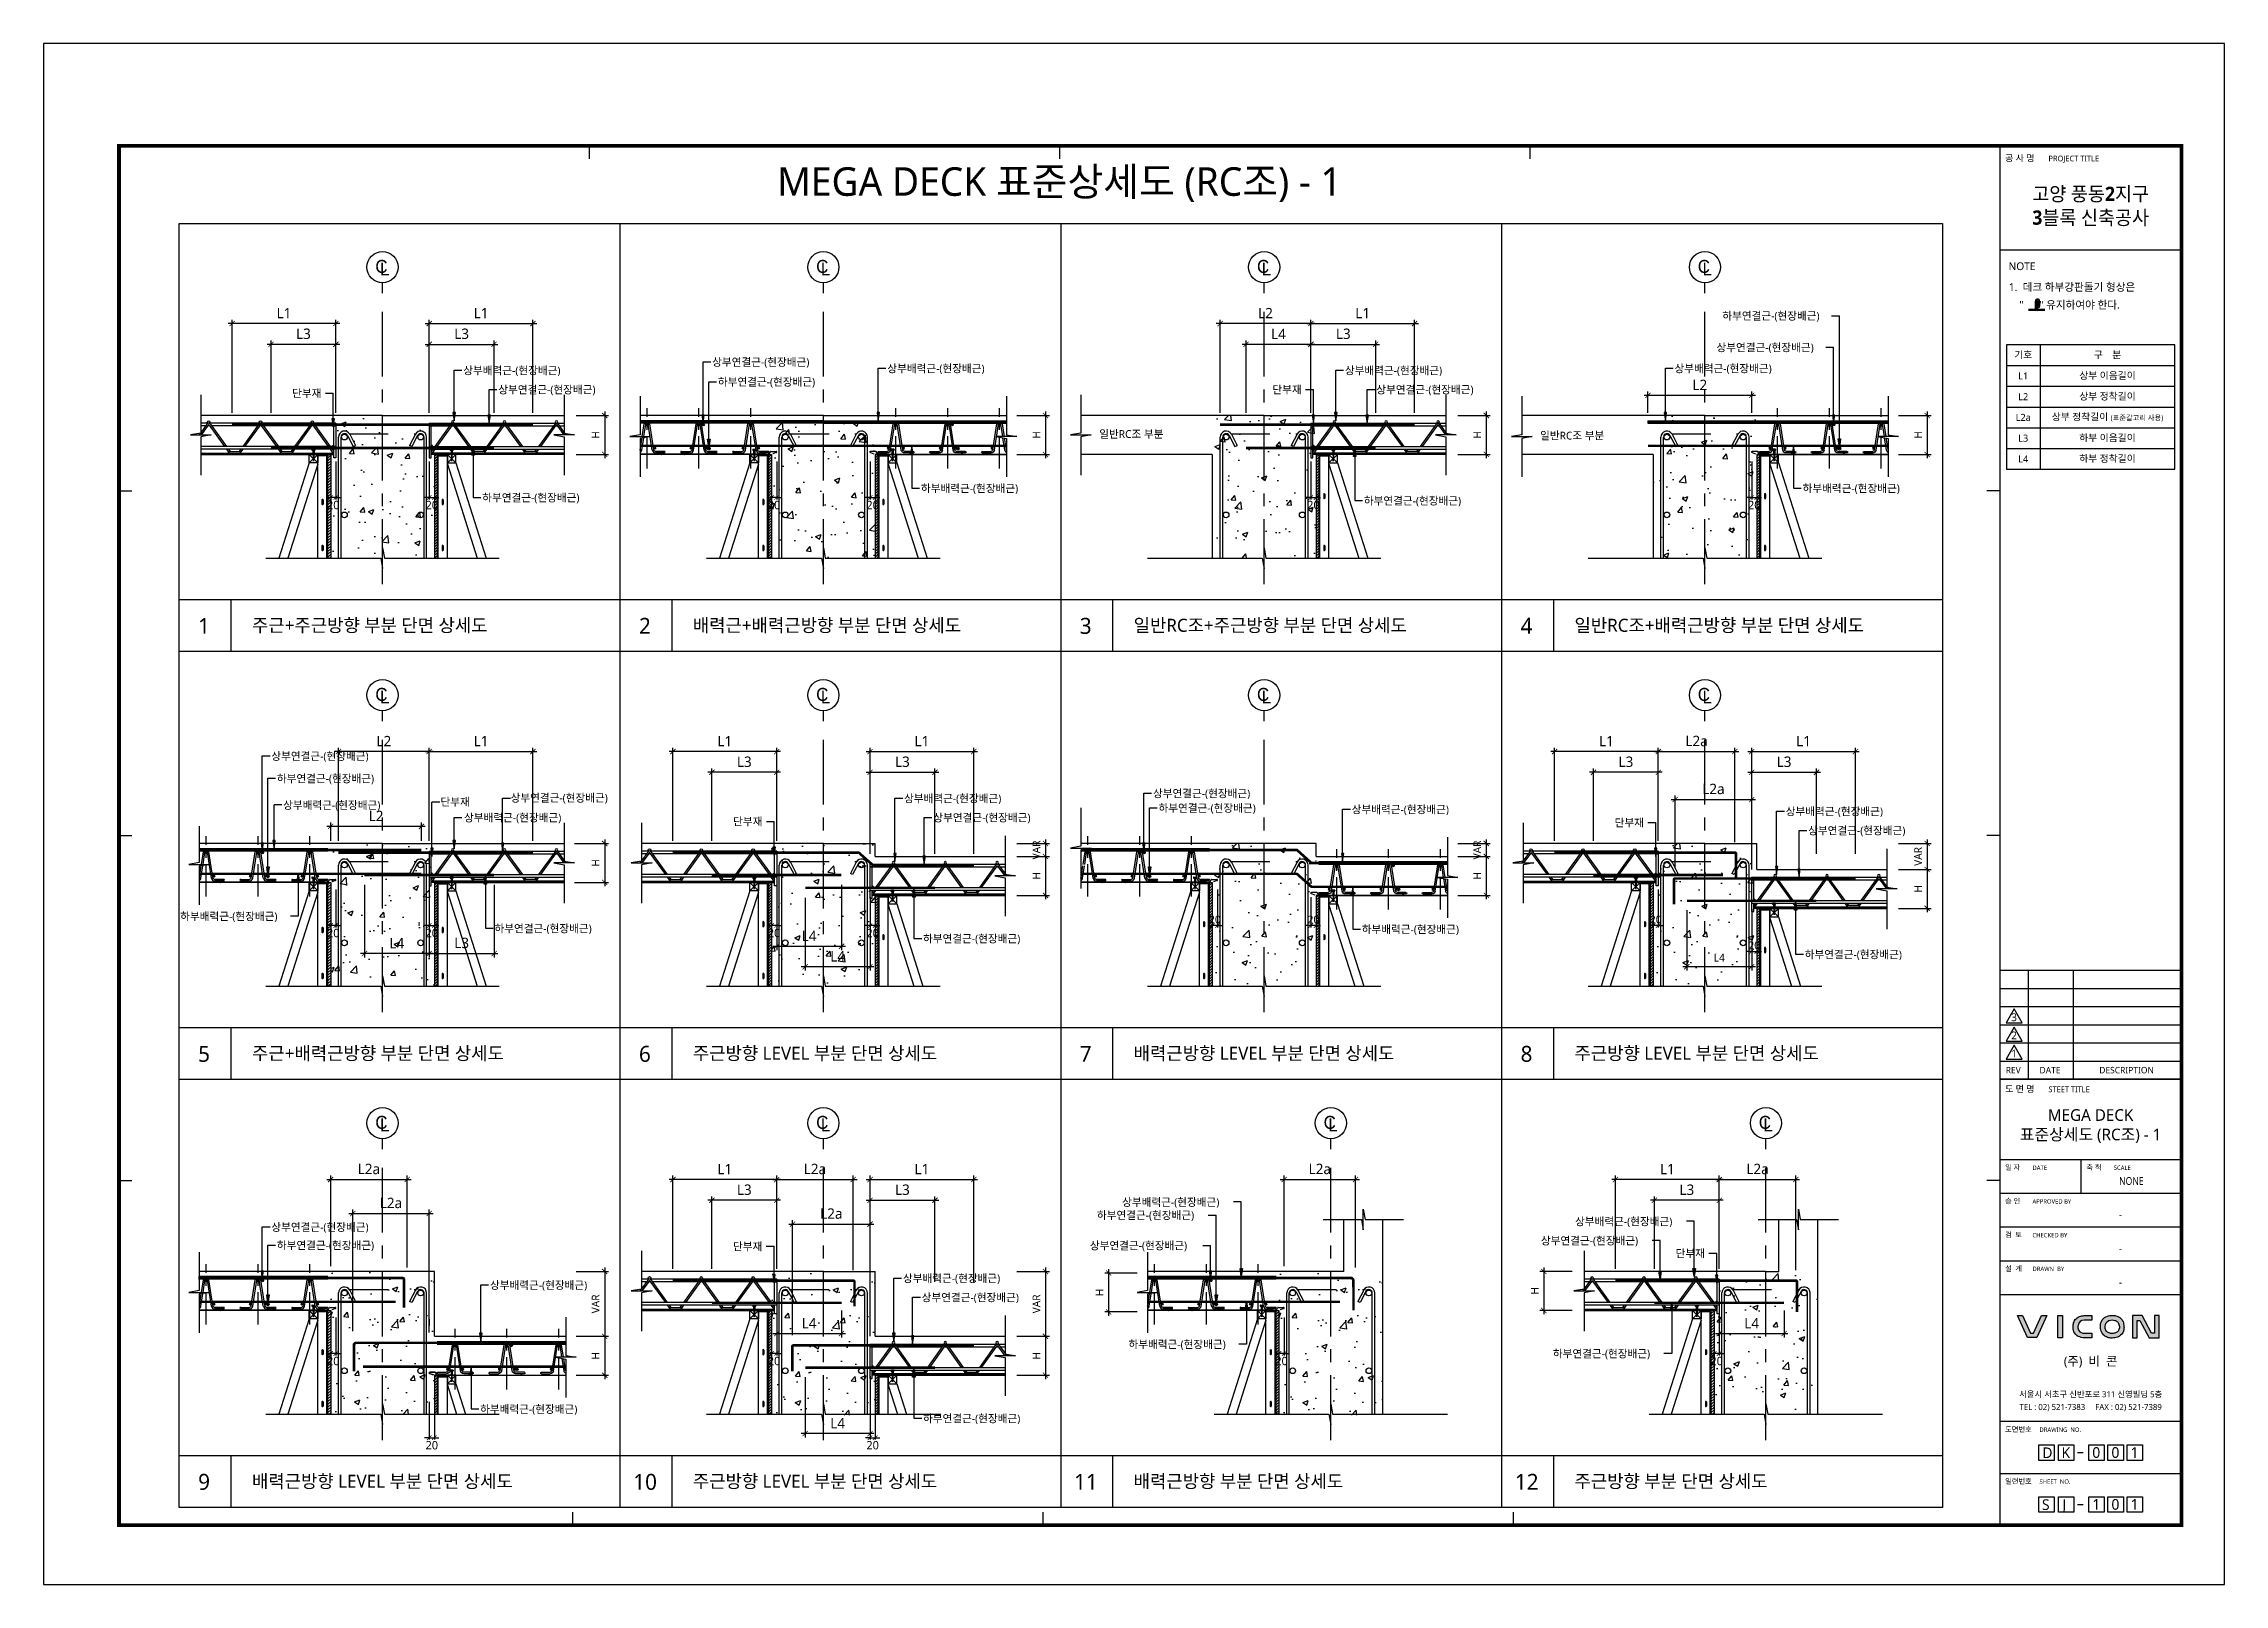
# Model space of a CAD drawing. Extents: x 10983 to 44623, y -18406 to 11294.
# Drawn here: x 10983 to 19393, y -6526 to -586 of the extents above; entities that cross this region are included whole.
import ezdxf
from ezdxf.enums import TextEntityAlignment as Align

# ---------------------------------------------------------------- set-up
doc = ezdxf.new("R2010")
doc.units = 0
doc.header["$LTSCALE"] = 100
doc.header["$MEASUREMENT"] = 0
doc.header["$PDMODE"] = 3
doc.header["$PDSIZE"] = 10
for name, pattern in [('CEN', [62, 60, -1, 0, -1]), ('CENTERX2', [4, 2.5, -0.5, 0.5, -0.5]), ('HID', [2.5, 1.5, -1]), ('HIDDEN', [0.375, 0.25, -0.125])]:
    doc.linetypes.add(name, pattern=pattern)
doc.layers.get('0').update_dxf_attribs({"linetype": 'CONTINUOUS'})
doc.layers.get('Defpoints').update_dxf_attribs({"color": 165, "linetype": 'CONTINUOUS'})
for name, color, linetype in [('-비콘 단부', 7, 'CONTINUOUS'), ('-상부연결근', 4, 'CONTINUOUS'), ('-하부배력근', 3, 'CONTINUOUS'), ('-하부연결근', 4, 'CONTINUOUS'), ('0-TEXT', 3, 'CONTINUOUS'), ('DECK-CEN', 1, 'CEN'), ('DECK-CON', 2, 'CONTINUOUS'), ('DECK-DIM', 255, 'CONTINUOUS'), ('DECK-ETC STEEL', 6, 'CONTINUOUS'), ('DECK-HATCH', 251, 'CONTINUOUS'), ('DECK-JOINT BAR', 4, 'HIDDEN'), ('DECK-LATTICE', 7, 'CONTINUOUS'), ('DECK-MAIN BAR', 2, 'CONTINUOUS'), ('DECK-PG', 4, 'CONTINUOUS'), ('DECK-RC', 251, 'CONTINUOUS'), ('DECK-RC(ETC)', 252, 'CONTINUOUS'), ('DECK-TABLE', 7, 'CONTINUOUS'), ('DECK-TEX1', 6, 'CONTINUOUS'), ('DECK-TEXT', 7, 'CONTINUOUS'), ('DECK-TITLE TEXT', 3, 'CONTINUOUS'), ('DECK-TRANS', 3, 'CONTINUOUS'), ('E2', 7, 'CONTINUOUS'), ('form', 7, 'CONTINUOUS'), ('form_TEX', 7, 'CONTINUOUS'), ('REVISION1', 10, 'CONTINUOUS')]:
    doc.layers.add(name, color=color, linetype=linetype)
doc.styles.add('SY Panel', font='malgun.ttf')
doc.styles.add('VICON TEXT', font='malgun.ttf')
doc.styles.add('굴림', font='Gulim.ttf')
doc.styles.add('맑은고딕', font='malgun.ttf')
doc.dimstyles.new('STDECK-DIM', dxfattribs={"dimtxt": 35, "dimasz": 20, "dimexe": 15, "dimexo": 40, "dimgap": 10, "dimtad": 1, "dimdec": 0, "dimtxsty": 'SY Panel', "dimblk": 'ARCHTICK', "dimcen": 2.5, "dimdle": 15, "dimclrd": 7, "dimclre": 7, "dimclrt": 6, "dimadec": 0, "dimazin": 0, "dimtfac": 1, "dimtdec": 0, "dimtmove": 0, "dimatfit": 3, "dimldrblk": 'ARCHTICK', "dimfxl": 1, "dimarcsym": 0})
doc.dimstyles.new('STDECK-DIM 2', dxfattribs={"dimscale": 2.5, "dimtxt": 12, "dimasz": 7, "dimexe": 3, "dimexo": 3, "dimgap": 3, "dimtad": 1, "dimdec": 0, "dimlunit": 6, "dimtxsty": 'VICON TEXT', "dimblk": 'ARCHTICK', "dimcen": 2.5, "dimclrd": 7, "dimclre": 7, "dimclrt": 6, "dimadec": 0, "dimazin": 0, "dimtfac": 1, "dimtdec": 0, "dimtix": 1, "dimtmove": 0, "dimatfit": 3, "dimfxl": 1, "dimarcsym": 0})
pattern_1 = [(45, (-603.847, -5267.392), (-5.303301, 5.303301), [])]
pattern_2 = [(50, (-603.85, -5267.4), (215.178, -18.8256), [22.5, -247.5]), (355, (-603.85, -5267.4), (-41.6254, 225.6576), [18, -198]), (100.4514, (-585.92, -5268.96), (173.5527, 206.832), [19.122, -210.3426]), (46.1842, (-603.85, -5207.4), (320.1724, -49.6558), [33.75, -371.25]), (96.6356, (-577.17, -5211.53), (280.3986, 292.2356), [28.683, -315.514]), (351.1842, (-603.85, -5207.4), (280.3986, 292.2356), [27, -297]), (21, (-573.85, -5222.4), (179.0721, -120.7857), [22.5, -247.5]), (326, (-573.85, -5222.4), (72.9946, 217.545), [18, -198]), (71.4514, (-558.92, -5232.46), (252.0667, 96.7593), [19.122, -210.3426]), (37.5, (-603.85, -5267.39), (3.64796, 99.86816), [0, -195.6, 0, -201, 0, -198.75]), (7.5, (-603.85, -5267.39), (78.92086, 118.3235), [0, -114.6, 0, -191.1, 0, -75.75]), (327.5, (-670.75, -5267.39), (160.14673, -6.76646), [0, -75, 0, -234, 0, -310.5]), (317.5, (-700.75, -5267.39), (174.9559, 30.0315), [0, -97.5, 0, -155.4, 0, -220.5])]
pattern_3 = [(45, (-603.847, -5267.392), (-5.303301, 5.303301), [])]
pattern_4 = [(50, (-603.85, -5267.4), (215.178, -18.8256), [22.5, -247.5]), (355, (-603.85, -5267.4), (-41.6254, 225.6576), [18, -198]), (100.4514, (-585.92, -5268.96), (173.5527, 206.832), [19.122, -210.3426]), (46.1842, (-603.85, -5207.4), (320.1724, -49.6558), [33.75, -371.25]), (96.6356, (-577.17, -5211.53), (280.3986, 292.2356), [28.683, -315.514]), (351.1842, (-603.85, -5207.4), (280.3986, 292.2356), [27, -297]), (21, (-573.85, -5222.4), (179.0721, -120.7857), [22.5, -247.5]), (326, (-573.85, -5222.4), (72.9946, 217.545), [18, -198]), (71.4514, (-558.92, -5232.46), (252.0667, 96.7593), [19.122, -210.3426]), (37.5, (-603.85, -5267.39), (3.64796, 99.86816), [0, -195.6, 0, -201, 0, -198.75]), (7.5, (-603.85, -5267.39), (78.92086, 118.3235), [0, -114.6, 0, -191.1, 0, -75.75]), (327.5, (-670.75, -5267.39), (160.14673, -6.76646), [0, -75, 0, -234, 0, -310.5]), (317.5, (-700.75, -5267.39), (174.9559, 30.0315), [0, -97.5, 0, -155.4, 0, -220.5])]
pattern_5 = [(45, (-603.847, -5267.392), (-5.303301, 5.303301), [])]
pattern_6 = [(45, (-603.847, -5267.392), (-5.303301, 5.303301), [])]

msp = doc.modelspace()

# ---------------------------------------------------------------- texts
at = {"layer": '-상부연결근', "color": 0, "style": 'VICON TEXT'}
for p in [(17433.9, -1772.6), (13560.7, -1828.9), (11860.7, -3348.2), (15260.7, -3492), (11860.7, -5164.1), (15017.4, -5235.2)]:
    msp.add_text('상부연결근-(현장배근)', height=30, dxfattribs=at).set_placement(p)
at = {"layer": '-하부배력근', "color": 0, "style": 'VICON TEXT'}
for p in [(14365.9, -2315.8), (17765.9, -2315.8), (11509.4, -3965.8), (16065.9, -4015.8), (15166.4, -5615.8), (12665.9, -5865.8)]:
    msp.add_text('하부배력근-(현장배근)', height=30, dxfattribs=at).set_placement(p)
at = {"layer": '-하부연결근', "color": 0, "style": 'VICON TEXT'}
for p in [(17456.4, -1650.9), (13582.9, -1905.3), (11882.1, -3434.6), (15282.1, -3548.4), (15044.6, -5118.1), (11882.1, -5234.2)]:
    msp.add_text('하부연결근-(현장배근)', height=30, dxfattribs=at).set_placement(p)
at = {"layer": '0-TEXT', "style": 'VICON TEXT', "width": 0.85}
msp.add_text('NONE', height=30, dxfattribs=at).set_placement((19033.8, -4986), align=Align.CENTER)
at = {"layer": '0-TEXT', "style": 'VICON TEXT'}
for p in [(18992.1, -5116), (18992.1, -5246), (18992.1, -5376)]:
    msp.add_text('-', height=30, dxfattribs=at).set_placement(p, align=Align.CENTER)
for s, p in [('0', (18883, -6038.5)), ('0', (18956.9, -6038.5)), ('1', (19030.8, -6038.5)), ('1', (18883, -6238.5)), ('0', (18956.9, -6238.5)), ('1', (19030.8, -6238.5))]:
    msp.add_text(s, height=41.2, dxfattribs=at).set_placement(p)
at = {"layer": '0-TEXT', "attachment_point": 5, "style": '맑은고딕'}
for s, insert, char_height, width in [('MEGA DECK 표준상세도 (RC조) - 1', (14900, -1130.1), 110, 3770.247), ('MEGA DECK \\P표준상세도 (RC조) - 1', (18876.5, -4759.2), 45, 700)]:
    msp.add_mtext(s, dxfattribs=dict(at, insert=insert, char_height=char_height, width=width))
at = {"layer": '0-TEXT', "color": 3, "ltscale": 0.5, "insert": (18876.8, -1214), "char_height": 55, "width": 700, "attachment_point": 5, "style": '맑은고딕'}
msp.add_mtext('{\\fMalgun Gothic|b1|i0|c129|p50;\\W0.95;고양 풍동2지구 \\P3블록 신축공사}', dxfattribs=at)
at = {"layer": 'DECK-TABLE', "char_height": 27, "width": 150, "attachment_point": 5, "style": '맑은고딕'}
for s, insert in [('기호', (18616.8, -1787.3)), ('기호', (18616.8, -1787.3)), ('L1', (18616.8, -1867.3)), ('L1', (18616.8, -1867.3)), ('L2', (18616.8, -1947.3)), ('L2', (18616.8, -1947.3)), ('L2a', (18616.8, -2027.3)), ('L2a', (18616.8, -2027.3)), ('L3', (18616.8, -2107.3)), ('L3', (18616.8, -2107.3)), ('L4', (18616.8, -2187.3)), ('L4', (18616.8, -2187.3))]:
    msp.add_mtext(s, dxfattribs=dict(at, insert=insert))
at = {"layer": 'DECK-TABLE', "color": 2, "char_height": 27, "attachment_point": 5, "style": '맑은고딕'}
for s, insert, width in [('상부 이음길이', (18941.8, -1867.3), 457.597), ('상부 이음길이', (18941.8, -1867.3), 457.597), ('구    분', (18941.8, -1787.3), 150), ('구    분', (18941.8, -1787.3), 150), ('상부 정착길이', (18941.8, -1947.3), 457.597), ('상부 정착길이', (18941.8, -1947.3), 457.597), ('상부 정착길이 {\\H0.74074x;(표준갈고리 사용)}', (18941.8, -2027.3), 630.381), ('상부 정착길이 {\\H0.74074x;(표준갈고리 사용)}', (18941.8, -2027.3), 630.381), ('하부 이음길이', (18941.8, -2107.3), 457.597), ('하부 이음길이', (18941.8, -2107.3), 457.597), ('하부 정착길이', (18941.8, -2187.3), 457.597), ('하부 정착길이', (18941.8, -2187.3), 457.597)]:
    msp.add_mtext(s, dxfattribs=dict(at, insert=insert, width=width))
at = {"layer": 'DECK-TEX1', "color": 6, "linetype": 'ByBlock', "style": '굴림'}
for s, p in [('C', (12261.7, -1470.1)), ('C', (13961.7, -1470.1)), ('C', (15661.7, -1470.1)), ('C', (17361.7, -1470.1)), ('L', (12279.7, -1480.1)), ('L', (13979.7, -1480.1)), ('L', (15679.7, -1480.1)), ('L', (17379.7, -1480.1)), ('C', (12261.7, -3120.1)), ('L', (12279.7, -3130.1)), ('C', (13961.7, -3120.1)), ('L', (13979.7, -3130.1)), ('C', (15661.7, -3120.1)), ('L', (15679.7, -3130.1)), ('C', (17361.7, -3120.1)), ('L', (17379.7, -3130.1)), ('C', (12261.7, -4770.1)), ('L', (12279.7, -4780.1)), ('C', (13961.7, -4770.1)), ('L', (13979.7, -4780.1)), ('C', (15918.7, -4770.1)), ('L', (15936.7, -4780.1)), ('C', (17596.8, -4770.1)), ('L', (17614.8, -4780.1))]:
    msp.add_text(s, height=50, dxfattribs=at).set_placement(p)
at = {"layer": 'DECK-TEXT', "style": 'VICON TEXT'}
for s, p in [('상부배력근-(현장배근)', (12600.8, -1861.2)), ('상부배력근-(현장배근)', (14236.2, -1853.7)), ('상부배력근-(현장배근)', (16000.8, -1861.2)), ('상부배력근-(현장배근)', (17271.9, -1853.7)), ('단부재', (11940.9, -1949.3)), ('상부연결근-(현장배근)', (12735.9, -1935.2)), ('단부재', (15721.1, -1935.2)), ('상부연결근-(현장배근)', (16121.9, -1935.2)), ('일반RC조 부분', (15053.6, -2106.3)), ('일반RC조 부분', (16753.6, -2112.3)), ('하부연결근-(현장배근)', (12674, -2351.8)), ('하부연결근-(현장배근)', (16074, -2363.8)), ('상부배력근-(현장배근)', (11906.3, -3537)), ('단부재', (12513.1, -3524.6)), ('상부연결근-(현장배근)', (12783.4, -3509.2)), ('상부배력근-(현장배근)', (14300.8, -3511.2)), ('상부배력근-(현장배근)', (16027.1, -3553.7)), ('상부배력근-(현장배근)', (17700.9, -3561.2)), ('상부배력근-(현장배근)', (12603.9, -3585.3)), ('단부재', (13641.6, -3600.4)), ('상부연결근-(현장배근)', (14413.5, -3585.2)), ('단부재', (17041.1, -3604.8)), ('상부연결근-(현장배근)', (17787.3, -3635.2)), ('하부연결근-(현장배근)', (12721.3, -4012.8)), ('하부연결근-(현장배근)', (14374, -4051.8)), ('하부연결근-(현장배근)', (17774, -4112.8)), ('상부배력근-(현장배근)', (15141.7, -5067.7)), ('상부배력근-(현장배근)', (16888.5, -5142.3)), ('단부재', (13641.2, -5238.6)), ('상부연결근-(현장배근)', (16756.7, -5216.3)), ('단부재', (17276.3, -5265.2)), ('상부배력근-(현장배근)', (12703.9, -5387.6)), ('상부배력근-(현장배근)', (14296.6, -5361.2)), ('상부연결근-(현장배근)', (14368.7, -5435.2)), ('하부연결근-(현장배근)', (16802.9, -5651.8)), ('하부연결근-(현장배근)', (14374, -5901.8))]:
    msp.add_text(s, height=30, dxfattribs=at).set_placement(p)
at = {"layer": 'DECK-TITLE TEXT', "color": 3, "style": 'VICON TEXT'}
for s, height, p in [('1', 61.4, (11578.4, -2861.6)), ('주근+주근방향 부분 단면 상세도', 50.257, (11786.1, -2853.8)), ('2', 61.4, (13278.4, -2861.6)), ('배력근+배력근방향 부분 단면 상세도', 50.257, (13486.1, -2853.8)), ('3', 61.4, (14978.4, -2861.6)), ('일반RC조+주근방향 부분 단면 상세도', 50.257, (15186.1, -2853.8)), ('4', 61.4, (16678.4, -2861.6)), ('일반RC조+배력근방향 부분 단면 상세도', 50.257, (16886.1, -2853.8)), ('5', 61.4, (11578.4, -4511.6)), ('주근+배력근방향 부분 단면 상세도', 50.257, (11786.1, -4503.8)), ('6', 61.4, (13278.4, -4511.6)), ('주근방향 LEVEL 부분 단면 상세도', 50.257, (13486.1, -4503.8)), ('7', 61.4, (14978.4, -4511.6)), ('배력근방향 LEVEL 부분 단면 상세도', 50.257, (15186.1, -4503.8)), ('8', 61.4, (16678.4, -4511.6)), ('주근방향 LEVEL 부분 단면 상세도', 50.257, (16886.1, -4503.8)), ('9', 61.4, (11578.4, -6161.6)), ('배력근방향 LEVEL 부분 단면 상세도', 50.257, (11786.1, -6153.8)), ('10', 61.43, (13256.3, -6161.6)), ('주근방향 LEVEL 부분 단면 상세도', 50.257, (13486.1, -6153.8)), ('11', 61.43, (14956.3, -6161.6)), ('배력근방향 부분 단면 상세도', 50.257, (15186.1, -6153.8)), ('12', 61.43, (16656.3, -6161.6)), ('주근방향 부분 단면 상세도', 50.257, (16886.1, -6153.8))]:
    msp.add_text(s, height=height, dxfattribs=at).set_placement(p)
at = {"layer": 'form', "style": 'VICON TEXT'}
for s, p in [('D', (18690.5, -6039.3)), ('K', (18764.4, -6039.3)), ('S', (18689, -6239.4)), ('J', (18767.6, -6239.4))]:
    msp.add_text(s, height=41, dxfattribs=at).set_placement(p)
at = {"layer": 'form_TEX', "ltscale": 2}
for s, height, style, p in [('공 사 명', 25, '맑은고딕', (18546.8, -1040.1)), ('PROJECT TITLE', 22, '맑은고딕', (18714, -1040.1)), ('도 면 명', 25, '맑은고딕', (18546.8, -4628.7)), ('STEET TITLE', 22, '맑은고딕', (18714, -4628.7)), ('일 자', 20, 'VICON TEXT', (18546.8, -4928.4)), ('DATE', 17, 'VICON TEXT', (18652.4, -4928.4)), ('축 척', 20, 'VICON TEXT', (18860.4, -4928.4)), ('SCALE', 17, 'VICON TEXT', (18966, -4928.4)), ('승 인', 20, 'VICON TEXT', (18546.8, -5058.4)), ('APPROVED BY', 17, 'VICON TEXT', (18652.4, -5058.4)), ('검  토', 20, 'VICON TEXT', (18546.8, -5188.4)), ('CHECKED BY', 17, 'VICON TEXT', (18652.4, -5188.4)), ('설  계', 20, 'VICON TEXT', (18546.8, -5318.4)), ('DRAWN  BY', 17, 'VICON TEXT', (18652.4, -5318.4)), ('도면번호', 20, 'VICON TEXT', (18546.8, -5938.4)), ('DRAWING  NO.', 17, 'VICON TEXT', (18679.5, -5938.4)), ('일련번호', 20, 'VICON TEXT', (18546.8, -6138.4)), ('SHEET  NO.', 17, 'VICON TEXT', (18679.5, -6138.4))]:
    msp.add_text(s, height=height, dxfattribs=dict(at, style=style)).set_placement(p)
at = {"layer": 'form_TEX', "color": 1, "ltscale": 2, "style": 'VICON TEXT'}
msp.add_text('NOTE', height=30, dxfattribs=at).set_placement((18560.3, -1459.3))
at = {"layer": 'form_TEX', "color": 1, "style": 'VICON TEXT'}
for s, p in [('1.  데크 하부강판돌기 형상은', (18561.3, -1539.5)), ('    "      " 유지하여야 한다.', (18561.3, -1608))]:
    msp.add_text(s, height=30, dxfattribs=at).set_placement(p)
at = {"layer": 'form_TEX', "style": 'VICON TEXT'}
for s, p in [('REV', (18549.2, -4556.2)), ('DATE', (18679.7, -4556.2)), ('DESCRIPTION', (18910, -4556.2))]:
    msp.add_text(s, height=25, dxfattribs=at).set_placement(p)
msp.add_text('서울시 서초구 신반포로 311 신영빌딩 5층', height=23, dxfattribs=at).set_placement((18876.8, -5792.6), align=Align.MIDDLE)
at = {"layer": 'form_TEX', "attachment_point": 5, "style": 'VICON TEXT'}
for s, insert, char_height, width in [('(주)  비  콘', (18876.8, -5669.1), 35, 383.636), ('TEL : 02) 521-7383     FAX : 02) 521-7389', (18876.8, -5844.9), 23, 685.972)]:
    msp.add_mtext(s, dxfattribs=dict(at, insert=insert, char_height=char_height, width=width))
at = {"layer": 'REVISION1', "ltscale": 2, "style": 'VICON TEXT'}
for s, p in [('3', (18581.5, -4339.9)), ('2', (18581.5, -4409.9)), ('1', (18581.5, -4479.9))]:
    msp.add_text(s, height=30, dxfattribs=at).set_placement(p, align=Align.MIDDLE_CENTER)

# ---------------------------------------------------------------- blocks, each defined once
blk = doc.blocks.new('_ArchTick')
at = {"color": 0, "linetype": 'ByBlock', "const_width": 0.15}
blk.add_lwpolyline([(-0.5, -0.5), (0.5, 0.5)], dxfattribs=at)
blk = doc.blocks.new('*D252')
at = {"layer": 'DECK-DIM', "color": 7, "lineweight": -2}
for p, q in [((15854.5, -1665.5), (16284.5, -1665.5)), ((15869.5, -2009.9), (15869.5, -1650.5)), ((16269.5, -2009.9), (16269.5, -1650.5))]:
    blk.add_line(p, q, dxfattribs=at)
at = {"layer": 'Defpoints', "color": 0, "ltscale": 0.5}
for p in [(16269.5, -1665.5), (15869.5, -2049.9), (16269.5, -2049.9)]:
    blk.add_point(p, dxfattribs=at)
at = {"layer": 'DECK-DIM', "color": 7, "lineweight": -2, "ltscale": 0.5, "xscale": 20, "yscale": 20, "zscale": 20, "rotation": 180}
blk.add_blockref('_ArchTick', (15869.5, -1665.5), dxfattribs=at)
at = {"layer": 'DECK-DIM', "color": 7, "lineweight": -2, "ltscale": 0.5, "xscale": 20, "yscale": 20, "zscale": 20}
blk.add_blockref('_ArchTick', (16269.5, -1665.5), dxfattribs=at)
at = {"layer": 'DECK-DIM', "color": 6, "ltscale": 0.5, "insert": (16069.5, -1625.1), "char_height": 40, "attachment_point": 5, "style": 'SY Panel'}
blk.add_mtext('L1', dxfattribs=at)
blk = doc.blocks.new('*D253')
at = {"layer": 'DECK-DIM', "color": 7, "lineweight": -2}
for p, q in [((15854.5, -1745.5), (16134.5, -1745.5)), ((15869.5, -2009.9), (15869.5, -1730.5)), ((16119.5, -2009.9), (16119.5, -1730.5))]:
    blk.add_line(p, q, dxfattribs=at)
at = {"layer": 'Defpoints', "color": 0, "ltscale": 0.5}
for p in [(16119.5, -1745.5), (15869.5, -2049.9), (16119.5, -2049.9)]:
    blk.add_point(p, dxfattribs=at)
at = {"layer": 'DECK-DIM', "color": 7, "lineweight": -2, "ltscale": 0.5, "xscale": 20, "yscale": 20, "zscale": 20, "rotation": 180}
blk.add_blockref('_ArchTick', (15869.5, -1745.5), dxfattribs=at)
at = {"layer": 'DECK-DIM', "color": 7, "lineweight": -2, "ltscale": 0.5, "xscale": 20, "yscale": 20, "zscale": 20}
blk.add_blockref('_ArchTick', (16119.5, -1745.5), dxfattribs=at)
at = {"layer": 'DECK-DIM', "color": 6, "ltscale": 0.5, "insert": (15994.5, -1704.9), "char_height": 40, "attachment_point": 5, "style": 'SY Panel'}
blk.add_mtext('L3', dxfattribs=at)
blk = doc.blocks.new('*D254')
at = {"layer": 'DECK-DIM', "color": 7, "lineweight": -2}
for p, q in [((17169.5, -2009.9), (17169.5, -1927.2)), ((17569.5, -2009.9), (17569.5, -1927.2)), ((17584.5, -1942.2), (17154.5, -1942.2))]:
    blk.add_line(p, q, dxfattribs=at)
at = {"layer": 'Defpoints', "color": 0, "ltscale": 0.5}
for p in [(17169.5, -1942.2), (17169.5, -2049.9), (17569.5, -2049.9)]:
    blk.add_point(p, dxfattribs=at)
at = {"layer": 'DECK-DIM', "color": 7, "lineweight": -2, "ltscale": 0.5, "xscale": 20, "yscale": 20, "zscale": 20, "rotation": 180}
blk.add_blockref('_ArchTick', (17169.5, -1942.2), dxfattribs=at)
at = {"layer": 'DECK-DIM', "color": 7, "lineweight": -2, "ltscale": 0.5, "xscale": 20, "yscale": 20, "zscale": 20}
blk.add_blockref('_ArchTick', (17569.5, -1942.2), dxfattribs=at)
at = {"layer": 'DECK-DIM', "color": 6, "ltscale": 0.5, "insert": (17369.5, -1901.9), "char_height": 40, "attachment_point": 5, "style": 'SY Panel'}
blk.add_mtext('L2', dxfattribs=at)
blk = doc.blocks.new('*D255')
at = {"layer": 'DECK-DIM', "color": 7, "lineweight": -2}
for p, q in [((12454.5, -1665.5), (12884.5, -1665.5)), ((12469.5, -2009.9), (12469.5, -1650.5)), ((12869.5, -2009.9), (12869.5, -1650.5))]:
    blk.add_line(p, q, dxfattribs=at)
at = {"layer": 'Defpoints', "color": 0, "ltscale": 0.5}
for p in [(12869.5, -1665.5), (12469.5, -2049.9), (12869.5, -2049.9)]:
    blk.add_point(p, dxfattribs=at)
at = {"layer": 'DECK-DIM', "color": 7, "lineweight": -2, "ltscale": 0.5, "xscale": 20, "yscale": 20, "zscale": 20, "rotation": 180}
blk.add_blockref('_ArchTick', (12469.5, -1665.5), dxfattribs=at)
at = {"layer": 'DECK-DIM', "color": 7, "lineweight": -2, "ltscale": 0.5, "xscale": 20, "yscale": 20, "zscale": 20}
blk.add_blockref('_ArchTick', (12869.5, -1665.5), dxfattribs=at)
at = {"layer": 'DECK-DIM', "color": 6, "ltscale": 0.5, "insert": (12669.5, -1625.1), "char_height": 40, "attachment_point": 5, "style": 'SY Panel'}
blk.add_mtext('L1', dxfattribs=at)
blk = doc.blocks.new('*D256')
at = {"layer": 'DECK-DIM', "color": 7, "lineweight": -2}
for p, q in [((12454.5, -1745.5), (12734.5, -1745.5)), ((12469.5, -2009.9), (12469.5, -1730.5)), ((12719.5, -2009.9), (12719.5, -1730.5))]:
    blk.add_line(p, q, dxfattribs=at)
at = {"layer": 'Defpoints', "color": 0, "ltscale": 0.5}
for p in [(12719.5, -1745.5), (12469.5, -2049.9), (12719.5, -2049.9)]:
    blk.add_point(p, dxfattribs=at)
at = {"layer": 'DECK-DIM', "color": 7, "lineweight": -2, "ltscale": 0.5, "xscale": 20, "yscale": 20, "zscale": 20, "rotation": 180}
blk.add_blockref('_ArchTick', (12469.5, -1745.5), dxfattribs=at)
at = {"layer": 'DECK-DIM', "color": 7, "lineweight": -2, "ltscale": 0.5, "xscale": 20, "yscale": 20, "zscale": 20}
blk.add_blockref('_ArchTick', (12719.5, -1745.5), dxfattribs=at)
at = {"layer": 'DECK-DIM', "color": 6, "ltscale": 0.5, "insert": (12594.5, -1704.9), "char_height": 40, "attachment_point": 5, "style": 'SY Panel'}
blk.add_mtext('L3', dxfattribs=at)
blk = doc.blocks.new('*D257')
at = {"layer": 'DECK-DIM', "color": 7, "lineweight": -2}
for p, q in [((12124.5, -1745.5), (11844.5, -1745.5)), ((11859.5, -2009.9), (11859.5, -1730.5)), ((12109.5, -2009.9), (12109.5, -1730.5))]:
    blk.add_line(p, q, dxfattribs=at)
at = {"layer": 'Defpoints', "color": 0, "ltscale": 0.5}
for p in [(11859.5, -1745.5), (11859.5, -2049.9), (12109.5, -2049.9)]:
    blk.add_point(p, dxfattribs=at)
at = {"layer": 'DECK-DIM', "color": 7, "lineweight": -2, "ltscale": 0.5, "xscale": 20, "yscale": 20, "zscale": 20, "rotation": 180}
blk.add_blockref('_ArchTick', (11859.5, -1745.5), dxfattribs=at)
at = {"layer": 'DECK-DIM', "color": 7, "lineweight": -2, "ltscale": 0.5, "xscale": 20, "yscale": 20, "zscale": 20}
blk.add_blockref('_ArchTick', (12109.5, -1745.5), dxfattribs=at)
at = {"layer": 'DECK-DIM', "color": 6, "ltscale": 0.5, "insert": (11984.5, -1704.9), "char_height": 40, "attachment_point": 5, "style": 'SY Panel'}
blk.add_mtext('L3', dxfattribs=at)
blk = doc.blocks.new('*D258')
at = {"layer": 'DECK-DIM', "color": 7, "lineweight": -2}
for p, q in [((12124.5, -1665.5), (11694.5, -1665.5)), ((11709.5, -2009.9), (11709.5, -1650.5)), ((12109.5, -2009.9), (12109.5, -1650.5))]:
    blk.add_line(p, q, dxfattribs=at)
at = {"layer": 'Defpoints', "color": 0, "ltscale": 0.5}
for p in [(11709.5, -1665.5), (11709.5, -2049.9), (12109.5, -2049.9)]:
    blk.add_point(p, dxfattribs=at)
at = {"layer": 'DECK-DIM', "color": 7, "lineweight": -2, "ltscale": 0.5, "xscale": 20, "yscale": 20, "zscale": 20, "rotation": 180}
blk.add_blockref('_ArchTick', (11709.5, -1665.5), dxfattribs=at)
at = {"layer": 'DECK-DIM', "color": 7, "lineweight": -2, "ltscale": 0.5, "xscale": 20, "yscale": 20, "zscale": 20}
blk.add_blockref('_ArchTick', (12109.5, -1665.5), dxfattribs=at)
at = {"layer": 'DECK-DIM', "color": 6, "ltscale": 0.5, "insert": (11909.5, -1625.1), "char_height": 40, "attachment_point": 5, "style": 'SY Panel'}
blk.add_mtext('L1', dxfattribs=at)
blk = doc.blocks.new('*D259')
at = {"layer": 'DECK-DIM', "color": 7, "lineweight": -2}
for p, q in [((15884.5, -1745.5), (15604.5, -1745.5)), ((15619.5, -2009.9), (15619.5, -1730.5)), ((15869.5, -2009.9), (15869.5, -1730.5))]:
    blk.add_line(p, q, dxfattribs=at)
at = {"layer": 'Defpoints', "color": 0, "ltscale": 0.5}
for p in [(15619.5, -1745.5), (15619.5, -2049.9), (15869.5, -2049.9)]:
    blk.add_point(p, dxfattribs=at)
at = {"layer": 'DECK-DIM', "color": 7, "lineweight": -2, "ltscale": 0.5, "xscale": 20, "yscale": 20, "zscale": 20, "rotation": 180}
blk.add_blockref('_ArchTick', (15619.5, -1745.5), dxfattribs=at)
at = {"layer": 'DECK-DIM', "color": 7, "lineweight": -2, "ltscale": 0.5, "xscale": 20, "yscale": 20, "zscale": 20}
blk.add_blockref('_ArchTick', (15869.5, -1745.5), dxfattribs=at)
at = {"layer": 'DECK-DIM', "color": 6, "ltscale": 0.5, "insert": (15744.5, -1705.5), "char_height": 40, "attachment_point": 5, "style": 'SY Panel'}
blk.add_mtext('L4', dxfattribs=at)
blk = doc.blocks.new('*D260')
at = {"layer": 'DECK-DIM', "color": 7, "lineweight": -2}
for p, q in [((15884.5, -1665.5), (15504.5, -1665.5)), ((15519.5, -2009.9), (15519.5, -1650.5)), ((15869.5, -2009.9), (15869.5, -1650.5))]:
    blk.add_line(p, q, dxfattribs=at)
at = {"layer": 'Defpoints', "color": 0, "ltscale": 0.5}
for p in [(15519.5, -1665.5), (15519.5, -2049.9), (15869.5, -2049.9)]:
    blk.add_point(p, dxfattribs=at)
at = {"layer": 'DECK-DIM', "color": 7, "lineweight": -2, "ltscale": 0.5, "xscale": 20, "yscale": 20, "zscale": 20, "rotation": 180}
blk.add_blockref('_ArchTick', (15519.5, -1665.5), dxfattribs=at)
at = {"layer": 'DECK-DIM', "color": 7, "lineweight": -2, "ltscale": 0.5, "xscale": 20, "yscale": 20, "zscale": 20}
blk.add_blockref('_ArchTick', (15869.5, -1665.5), dxfattribs=at)
at = {"layer": 'DECK-DIM', "color": 6, "ltscale": 0.5, "insert": (15694.5, -1625.2), "char_height": 40, "attachment_point": 5, "style": 'SY Panel'}
blk.add_mtext('L2', dxfattribs=at)
blk = doc.blocks.new('*D261')
at = {"layer": 'DECK-DIM', "color": 7, "lineweight": -2}
for p, q in [((16877.9, -5319.9), (16752.9, -5319.9)), ((16767.9, -5304.9), (16767.9, -5484.9)), ((16877.9, -5469.9), (16752.9, -5469.9))]:
    blk.add_line(p, q, dxfattribs=at)
at = {"layer": 'Defpoints', "color": 0, "ltscale": 0.5}
for p in [(16917.9, -5319.9), (16767.9, -5469.9), (16917.9, -5469.9)]:
    blk.add_point(p, dxfattribs=at)
at = {"layer": 'DECK-DIM', "color": 7, "lineweight": -2, "ltscale": 0.5, "xscale": 20, "yscale": 20, "zscale": 20}
for p, rotation in [((16767.9, -5319.9), 90), ((16767.9, -5469.9), 270)]:
    blk.add_blockref('_ArchTick', p, dxfattribs=dict(at, rotation=rotation))
at = {"layer": 'DECK-DIM', "color": 6, "ltscale": 0.5, "insert": (16732.9, -5394.9), "char_height": 30, "attachment_point": 5, "rotation": 90, "style": 'SY Panel'}
blk.add_mtext('H', dxfattribs=at)
blk = doc.blocks.new('*D262')
at = {"layer": 'DECK-DIM', "color": 7, "lineweight": -2}
for p, q in [((12469.5, -5822.1), (12469.5, -5968.2)), ((12489.5, -5822.1), (12489.5, -5968.2)), ((12469.5, -5960.7), (12452, -5960.7)), ((12469.5, -5960.7), (12489.5, -5960.7)), ((12489.5, -5960.7), (12507, -5960.7))]:
    blk.add_line(p, q, dxfattribs=at)
at = {"layer": 'Defpoints', "color": 0, "ltscale": 0.5}
for p in [(12469.5, -5814.6), (12489.5, -5814.6), (12489.5, -5960.7)]:
    blk.add_point(p, dxfattribs=at)
at = {"layer": 'DECK-DIM', "color": 7, "lineweight": -2, "ltscale": 0.5, "xscale": 17.5, "yscale": 17.5, "zscale": 17.5}
blk.add_blockref('_ArchTick', (12469.5, -5960.7), dxfattribs=at)
at = {"layer": 'DECK-DIM', "color": 7, "lineweight": -2, "ltscale": 0.5, "xscale": 17.5, "yscale": 17.5, "zscale": 17.5, "rotation": 180}
blk.add_blockref('_ArchTick', (12489.5, -5960.7), dxfattribs=at)
at = {"layer": 'DECK-DIM', "color": 6, "ltscale": 0.5, "insert": (12479.5, -5990), "char_height": 32.5, "attachment_point": 5, "style": 'VICON TEXT'}
blk.add_mtext('20', dxfattribs=at)
blk = doc.blocks.new('*D263')
at = {"layer": 'DECK-DIM', "color": 7, "lineweight": -2}
for p, q in [((12089.5, -5497.4), (12089.5, -5643.5)), ((12109.5, -5497.4), (12109.5, -5643.5)), ((12089.5, -5636), (12072, -5636)), ((12109.5, -5636), (12089.5, -5636)), ((12109.5, -5636), (12127, -5636))]:
    blk.add_line(p, q, dxfattribs=at)
at = {"layer": 'Defpoints', "color": 0, "ltscale": 0.5}
for p in [(12089.5, -5489.9), (12109.5, -5489.9), (12089.5, -5636)]:
    blk.add_point(p, dxfattribs=at)
at = {"layer": 'DECK-DIM', "color": 7, "lineweight": -2, "ltscale": 0.5, "xscale": 17.5, "yscale": 17.5, "zscale": 17.5}
blk.add_blockref('_ArchTick', (12089.5, -5636), dxfattribs=at)
at = {"layer": 'DECK-DIM', "color": 7, "lineweight": -2, "ltscale": 0.5, "xscale": 17.5, "yscale": 17.5, "zscale": 17.5, "rotation": 180}
blk.add_blockref('_ArchTick', (12109.5, -5636), dxfattribs=at)
at = {"layer": 'DECK-DIM', "color": 6, "ltscale": 0.5, "insert": (12099.5, -5665.3), "char_height": 32.5, "attachment_point": 5, "style": 'VICON TEXT'}
blk.add_mtext('20', dxfattribs=at)
blk = doc.blocks.new('*D264')
at = {"layer": 'DECK-DIM', "color": 7, "lineweight": -2}
for p, q in [((14736.2, -5569.9), (14861.2, -5569.9)), ((14846.2, -5554.9), (14846.2, -5734.9)), ((14736.2, -5719.9), (14861.2, -5719.9))]:
    blk.add_line(p, q, dxfattribs=at)
at = {"layer": 'Defpoints', "color": 0, "ltscale": 0.5}
for p in [(14696.2, -5569.9), (14696.2, -5719.9), (14846.2, -5719.9)]:
    blk.add_point(p, dxfattribs=at)
at = {"layer": 'DECK-DIM', "color": 7, "lineweight": -2, "ltscale": 0.5, "xscale": 20, "yscale": 20, "zscale": 20}
for p, rotation in [((14846.2, -5569.9), 90), ((14846.2, -5719.9), 270)]:
    blk.add_blockref('_ArchTick', p, dxfattribs=dict(at, rotation=rotation))
at = {"layer": 'DECK-DIM', "color": 6, "ltscale": 0.5, "insert": (14811.2, -5644.9), "char_height": 30, "attachment_point": 5, "rotation": 90, "style": 'SY Panel'}
blk.add_mtext('H', dxfattribs=at)
blk = doc.blocks.new('*D265')
at = {"layer": 'DECK-DIM', "color": 7, "lineweight": -2}
for p, q in [((14736.2, -5319.9), (14861.2, -5319.9)), ((14846.2, -5304.9), (14846.2, -5584.9)), ((14736.2, -5569.9), (14861.2, -5569.9))]:
    blk.add_line(p, q, dxfattribs=at)
at = {"layer": 'Defpoints', "color": 0, "ltscale": 0.5}
for p in [(14696.2, -5319.9), (14696.2, -5569.9), (14846.2, -5569.9)]:
    blk.add_point(p, dxfattribs=at)
at = {"layer": 'DECK-DIM', "color": 7, "lineweight": -2, "ltscale": 0.5, "xscale": 20, "yscale": 20, "zscale": 20}
for p, rotation in [((14846.2, -5319.9), 90), ((14846.2, -5569.9), 270)]:
    blk.add_blockref('_ArchTick', p, dxfattribs=dict(at, rotation=rotation))
at = {"layer": 'DECK-DIM', "color": 6, "ltscale": 0.5, "insert": (14811.2, -5444.9), "char_height": 30, "attachment_point": 5, "rotation": 90, "style": 'SY Panel'}
blk.add_mtext('VAR', dxfattribs=at)
blk = doc.blocks.new('*D266')
at = {"layer": 'DECK-DIM', "color": 7, "lineweight": -2}
for p, q in [((13789.5, -5497.4), (13789.5, -5643.5)), ((13809.5, -5497.4), (13809.5, -5643.5)), ((13789.5, -5636), (13772, -5636)), ((13809.5, -5636), (13789.5, -5636)), ((13809.5, -5636), (13827, -5636))]:
    blk.add_line(p, q, dxfattribs=at)
at = {"layer": 'Defpoints', "color": 0, "ltscale": 0.5}
for p in [(13789.5, -5489.9), (13809.5, -5489.9), (13789.5, -5636)]:
    blk.add_point(p, dxfattribs=at)
at = {"layer": 'DECK-DIM', "color": 7, "lineweight": -2, "ltscale": 0.5, "xscale": 17.5, "yscale": 17.5, "zscale": 17.5}
blk.add_blockref('_ArchTick', (13789.5, -5636), dxfattribs=at)
at = {"layer": 'DECK-DIM', "color": 7, "lineweight": -2, "ltscale": 0.5, "xscale": 17.5, "yscale": 17.5, "zscale": 17.5, "rotation": 180}
blk.add_blockref('_ArchTick', (13809.5, -5636), dxfattribs=at)
at = {"layer": 'DECK-DIM', "color": 6, "ltscale": 0.5, "insert": (13799.5, -5665.3), "char_height": 32.5, "attachment_point": 5, "style": 'VICON TEXT'}
blk.add_mtext('20', dxfattribs=at)
blk = doc.blocks.new('*D267')
at = {"layer": 'DECK-DIM', "color": 7, "lineweight": -2}
for p, q in [((13036.2, -5569.9), (13161.2, -5569.9)), ((13146.2, -5554.9), (13146.2, -5734.9)), ((13036.2, -5719.9), (13161.2, -5719.9))]:
    blk.add_line(p, q, dxfattribs=at)
at = {"layer": 'Defpoints', "color": 0, "ltscale": 0.5}
for p in [(12996.2, -5569.9), (12996.2, -5719.9), (13146.2, -5719.9)]:
    blk.add_point(p, dxfattribs=at)
at = {"layer": 'DECK-DIM', "color": 7, "lineweight": -2, "ltscale": 0.5, "xscale": 20, "yscale": 20, "zscale": 20}
for p, rotation in [((13146.2, -5569.9), 90), ((13146.2, -5719.9), 270)]:
    blk.add_blockref('_ArchTick', p, dxfattribs=dict(at, rotation=rotation))
at = {"layer": 'DECK-DIM', "color": 6, "ltscale": 0.5, "insert": (13111.2, -5644.9), "char_height": 30, "attachment_point": 5, "rotation": 90, "style": 'SY Panel'}
blk.add_mtext('H', dxfattribs=at)
blk = doc.blocks.new('*D268')
at = {"layer": 'DECK-DIM', "color": 7, "lineweight": -2}
for p, q in [((13036.2, -5319.9), (13161.2, -5319.9)), ((13146.2, -5304.9), (13146.2, -5584.9)), ((13036.2, -5569.9), (13161.2, -5569.9))]:
    blk.add_line(p, q, dxfattribs=at)
at = {"layer": 'Defpoints', "color": 0, "ltscale": 0.5}
for p in [(12996.2, -5319.9), (12996.2, -5569.9), (13146.2, -5569.9)]:
    blk.add_point(p, dxfattribs=at)
at = {"layer": 'DECK-DIM', "color": 7, "lineweight": -2, "ltscale": 0.5, "xscale": 20, "yscale": 20, "zscale": 20}
for p, rotation in [((13146.2, -5319.9), 90), ((13146.2, -5569.9), 270)]:
    blk.add_blockref('_ArchTick', p, dxfattribs=dict(at, rotation=rotation))
at = {"layer": 'DECK-DIM', "color": 6, "ltscale": 0.5, "insert": (13111.2, -5444.9), "char_height": 30, "attachment_point": 5, "rotation": 90, "style": 'SY Panel'}
blk.add_mtext('VAR', dxfattribs=at)
blk = doc.blocks.new('*D269')
at = {"layer": 'DECK-DIM', "color": 7, "lineweight": -2}
for p, q in [((13919.5, -5727.3), (13919.5, -5959.9)), ((14169.5, -5723), (14169.5, -5959.9)), ((14184.5, -5944.9), (13904.5, -5944.9))]:
    blk.add_line(p, q, dxfattribs=at)
at = {"layer": 'Defpoints', "color": 0, "ltscale": 0.5}
for p in [(13919.5, -5687.3), (14169.5, -5683), (13919.5, -5944.9)]:
    blk.add_point(p, dxfattribs=at)
at = {"layer": 'DECK-DIM', "color": 7, "lineweight": -2, "ltscale": 0.5, "xscale": 20, "yscale": 20, "zscale": 20, "rotation": 180}
blk.add_blockref('_ArchTick', (13919.5, -5944.9), dxfattribs=at)
at = {"layer": 'DECK-DIM', "color": 7, "lineweight": -2, "ltscale": 0.5, "xscale": 20, "yscale": 20, "zscale": 20}
blk.add_blockref('_ArchTick', (14169.5, -5944.9), dxfattribs=at)
at = {"layer": 'DECK-DIM', "color": 6, "ltscale": 0.5, "insert": (14044.5, -5904.9), "char_height": 40, "attachment_point": 5, "style": 'SY Panel'}
blk.add_mtext('L4', dxfattribs=at)
blk = doc.blocks.new('*D270')
at = {"layer": 'DECK-DIM', "color": 7, "lineweight": -2}
for p, q in [((14169.5, -5822.1), (14169.5, -5968.2)), ((14189.5, -5822.1), (14189.5, -5968.2)), ((14169.5, -5960.7), (14152, -5960.7)), ((14169.5, -5960.7), (14189.5, -5960.7)), ((14189.5, -5960.7), (14207, -5960.7))]:
    blk.add_line(p, q, dxfattribs=at)
at = {"layer": 'Defpoints', "color": 0, "ltscale": 0.5}
for p in [(14169.5, -5814.6), (14189.5, -5814.6), (14189.5, -5960.7)]:
    blk.add_point(p, dxfattribs=at)
at = {"layer": 'DECK-DIM', "color": 7, "lineweight": -2, "ltscale": 0.5, "xscale": 17.5, "yscale": 17.5, "zscale": 17.5}
blk.add_blockref('_ArchTick', (14169.5, -5960.7), dxfattribs=at)
at = {"layer": 'DECK-DIM', "color": 7, "lineweight": -2, "ltscale": 0.5, "xscale": 17.5, "yscale": 17.5, "zscale": 17.5, "rotation": 180}
blk.add_blockref('_ArchTick', (14189.5, -5960.7), dxfattribs=at)
at = {"layer": 'DECK-DIM', "color": 6, "ltscale": 0.5, "insert": (14179.5, -5990), "char_height": 32.5, "attachment_point": 5, "style": 'VICON TEXT'}
blk.add_mtext('20', dxfattribs=at)
blk = doc.blocks.new('*D271')
at = {"layer": 'DECK-DIM', "color": 7, "lineweight": -2}
for p, q in [((13809.5, -5470.4), (13809.5, -5574.3)), ((14059.5, -5470.4), (14059.5, -5574.3)), ((13794.5, -5559.3), (14074.5, -5559.3))]:
    blk.add_line(p, q, dxfattribs=at)
at = {"layer": 'Defpoints', "color": 0, "ltscale": 0.5}
for p in [(13809.5, -5430.4), (14059.5, -5430.4), (14059.5, -5559.3)]:
    blk.add_point(p, dxfattribs=at)
at = {"layer": 'DECK-DIM', "color": 7, "lineweight": -2, "ltscale": 0.5, "xscale": 20, "yscale": 20, "zscale": 20, "rotation": 180}
blk.add_blockref('_ArchTick', (13809.5, -5559.3), dxfattribs=at)
at = {"layer": 'DECK-DIM', "color": 7, "lineweight": -2, "ltscale": 0.5, "xscale": 20, "yscale": 20, "zscale": 20}
blk.add_blockref('_ArchTick', (14059.5, -5559.3), dxfattribs=at)
at = {"layer": 'DECK-DIM', "color": 6, "ltscale": 0.5, "insert": (13934.5, -5519.3), "char_height": 40, "attachment_point": 5, "style": 'SY Panel'}
blk.add_mtext('L4', dxfattribs=at)
blk = doc.blocks.new('*D272')
at = {"layer": 'DECK-DIM', "color": 7, "lineweight": -2}
for p, q in [((15746.5, -5497.4), (15746.5, -5643.5)), ((15766.5, -5497.4), (15766.5, -5643.5)), ((15746.5, -5636), (15729, -5636)), ((15766.5, -5636), (15746.5, -5636)), ((15766.5, -5636), (15784, -5636))]:
    blk.add_line(p, q, dxfattribs=at)
at = {"layer": 'Defpoints', "color": 0, "ltscale": 0.5}
for p in [(15746.5, -5489.9), (15766.5, -5489.9), (15746.5, -5636)]:
    blk.add_point(p, dxfattribs=at)
at = {"layer": 'DECK-DIM', "color": 7, "lineweight": -2, "ltscale": 0.5, "xscale": 17.5, "yscale": 17.5, "zscale": 17.5}
blk.add_blockref('_ArchTick', (15746.5, -5636), dxfattribs=at)
at = {"layer": 'DECK-DIM', "color": 7, "lineweight": -2, "ltscale": 0.5, "xscale": 17.5, "yscale": 17.5, "zscale": 17.5, "rotation": 180}
blk.add_blockref('_ArchTick', (15766.5, -5636), dxfattribs=at)
at = {"layer": 'DECK-DIM', "color": 6, "ltscale": 0.5, "insert": (15756.5, -5665.3), "char_height": 32.5, "attachment_point": 5, "style": 'VICON TEXT'}
blk.add_mtext('20', dxfattribs=at)
blk = doc.blocks.new('*D273')
at = {"layer": 'DECK-DIM', "color": 7, "lineweight": -2}
for p, q in [((15199.8, -5325.9), (15074.8, -5325.9)), ((15089.8, -5310.9), (15089.8, -5490.9)), ((15199.8, -5475.9), (15074.8, -5475.9))]:
    blk.add_line(p, q, dxfattribs=at)
at = {"layer": 'Defpoints', "color": 0, "ltscale": 0.5}
for p in [(15239.8, -5325.9), (15089.8, -5475.9), (15239.8, -5475.9)]:
    blk.add_point(p, dxfattribs=at)
at = {"layer": 'DECK-DIM', "color": 7, "lineweight": -2, "ltscale": 0.5, "xscale": 20, "yscale": 20, "zscale": 20}
for p, rotation in [((15089.8, -5325.9), 90), ((15089.8, -5475.9), 270)]:
    blk.add_blockref('_ArchTick', p, dxfattribs=dict(at, rotation=rotation))
at = {"layer": 'DECK-DIM', "color": 6, "ltscale": 0.5, "insert": (15054.8, -5400.9), "char_height": 30, "attachment_point": 5, "rotation": 90, "style": 'SY Panel'}
blk.add_mtext('H', dxfattribs=at)
blk = doc.blocks.new('*D274')
at = {"layer": 'DECK-DIM', "color": 7, "lineweight": -2}
for p, q in [((12454.5, -3315.5), (12884.5, -3315.5)), ((12469.5, -3659.9), (12469.5, -3300.5)), ((12869.5, -3659.9), (12869.5, -3300.5))]:
    blk.add_line(p, q, dxfattribs=at)
at = {"layer": 'Defpoints', "color": 0, "ltscale": 0.5}
for p in [(12869.5, -3315.5), (12469.5, -3699.9), (12869.5, -3699.9)]:
    blk.add_point(p, dxfattribs=at)
at = {"layer": 'DECK-DIM', "color": 7, "lineweight": -2, "ltscale": 0.5, "xscale": 20, "yscale": 20, "zscale": 20, "rotation": 180}
blk.add_blockref('_ArchTick', (12469.5, -3315.5), dxfattribs=at)
at = {"layer": 'DECK-DIM', "color": 7, "lineweight": -2, "ltscale": 0.5, "xscale": 20, "yscale": 20, "zscale": 20}
blk.add_blockref('_ArchTick', (12869.5, -3315.5), dxfattribs=at)
at = {"layer": 'DECK-DIM', "color": 6, "ltscale": 0.5, "insert": (12669.5, -3275.1), "char_height": 40, "attachment_point": 5, "style": 'SY Panel'}
blk.add_mtext('L1', dxfattribs=at)
blk = doc.blocks.new('*D275')
at = {"layer": 'DECK-DIM', "color": 7, "lineweight": -2}
for p, q in [((12469.5, -3829.9), (12469.5, -4109.2)), ((12719.5, -3829.9), (12719.5, -4109.2)), ((12454.5, -4094.2), (12734.5, -4094.2))]:
    blk.add_line(p, q, dxfattribs=at)
at = {"layer": 'Defpoints', "color": 0, "ltscale": 0.5}
for p in [(12469.5, -3789.9), (12719.5, -3789.9), (12719.5, -4094.2)]:
    blk.add_point(p, dxfattribs=at)
at = {"layer": 'DECK-DIM', "color": 7, "lineweight": -2, "ltscale": 0.5, "xscale": 20, "yscale": 20, "zscale": 20, "rotation": 180}
blk.add_blockref('_ArchTick', (12469.5, -4094.2), dxfattribs=at)
at = {"layer": 'DECK-DIM', "color": 7, "lineweight": -2, "ltscale": 0.5, "xscale": 20, "yscale": 20, "zscale": 20}
blk.add_blockref('_ArchTick', (12719.5, -4094.2), dxfattribs=at)
at = {"layer": 'DECK-DIM', "color": 6, "ltscale": 0.5, "insert": (12594.5, -4053.5), "char_height": 40, "attachment_point": 5, "style": 'SY Panel'}
blk.add_mtext('L3', dxfattribs=at)
blk = doc.blocks.new('*D276')
at = {"layer": 'DECK-DIM', "color": 7, "lineweight": -2}
for p, q in [((12469.5, -3847.4), (12469.5, -3993.5)), ((12489.5, -3847.4), (12489.5, -3993.5)), ((12469.5, -3986), (12452, -3986)), ((12469.5, -3986), (12489.5, -3986)), ((12489.5, -3986), (12507, -3986))]:
    blk.add_line(p, q, dxfattribs=at)
at = {"layer": 'Defpoints', "color": 0, "ltscale": 0.5}
for p in [(12469.5, -3839.9), (12489.5, -3839.9), (12489.5, -3986)]:
    blk.add_point(p, dxfattribs=at)
at = {"layer": 'DECK-DIM', "color": 7, "lineweight": -2, "ltscale": 0.5, "xscale": 17.5, "yscale": 17.5, "zscale": 17.5}
blk.add_blockref('_ArchTick', (12469.5, -3986), dxfattribs=at)
at = {"layer": 'DECK-DIM', "color": 7, "lineweight": -2, "ltscale": 0.5, "xscale": 17.5, "yscale": 17.5, "zscale": 17.5, "rotation": 180}
blk.add_blockref('_ArchTick', (12489.5, -3986), dxfattribs=at)
at = {"layer": 'DECK-DIM', "color": 6, "ltscale": 0.5, "insert": (12479.5, -4015.3), "char_height": 32.5, "attachment_point": 5, "style": 'VICON TEXT'}
blk.add_mtext('20', dxfattribs=at)
blk = doc.blocks.new('*D277')
at = {"layer": 'DECK-DIM', "color": 7, "lineweight": -2}
for p, q in [((12089.5, -3847.4), (12089.5, -3993.5)), ((12109.5, -3847.4), (12109.5, -3993.5)), ((12089.5, -3986), (12072, -3986)), ((12109.5, -3986), (12089.5, -3986)), ((12109.5, -3986), (12127, -3986))]:
    blk.add_line(p, q, dxfattribs=at)
at = {"layer": 'Defpoints', "color": 0, "ltscale": 0.5}
for p in [(12089.5, -3839.9), (12109.5, -3839.9), (12089.5, -3986)]:
    blk.add_point(p, dxfattribs=at)
at = {"layer": 'DECK-DIM', "color": 7, "lineweight": -2, "ltscale": 0.5, "xscale": 17.5, "yscale": 17.5, "zscale": 17.5}
blk.add_blockref('_ArchTick', (12089.5, -3986), dxfattribs=at)
at = {"layer": 'DECK-DIM', "color": 7, "lineweight": -2, "ltscale": 0.5, "xscale": 17.5, "yscale": 17.5, "zscale": 17.5, "rotation": 180}
blk.add_blockref('_ArchTick', (12109.5, -3986), dxfattribs=at)
at = {"layer": 'DECK-DIM', "color": 6, "ltscale": 0.5, "insert": (12099.5, -4015.3), "char_height": 32.5, "attachment_point": 5, "style": 'VICON TEXT'}
blk.add_mtext('20', dxfattribs=at)
blk = doc.blocks.new('*D278')
at = {"layer": 'DECK-DIM', "color": 7, "lineweight": -2}
for p, q in [((12454.5, -3604), (12074.5, -3604)), ((12089.5, -3659.9), (12089.5, -3589)), ((12439.5, -3659.9), (12439.5, -3589))]:
    blk.add_line(p, q, dxfattribs=at)
at = {"layer": 'Defpoints', "color": 0, "ltscale": 0.5}
for p in [(12089.5, -3604), (12089.5, -3699.9), (12439.5, -3699.9)]:
    blk.add_point(p, dxfattribs=at)
at = {"layer": 'DECK-DIM', "color": 7, "lineweight": -2, "ltscale": 0.5, "xscale": 20, "yscale": 20, "zscale": 20, "rotation": 180}
blk.add_blockref('_ArchTick', (12089.5, -3604), dxfattribs=at)
at = {"layer": 'DECK-DIM', "color": 7, "lineweight": -2, "ltscale": 0.5, "xscale": 20, "yscale": 20, "zscale": 20}
blk.add_blockref('_ArchTick', (12439.5, -3604), dxfattribs=at)
at = {"layer": 'DECK-DIM', "color": 6, "ltscale": 0.5, "insert": (12264.5, -3563.7), "char_height": 40, "attachment_point": 5, "style": 'SY Panel'}
blk.add_mtext('L2', dxfattribs=at)
blk = doc.blocks.new('*D279')
at = {"layer": 'DECK-DIM', "color": 7, "lineweight": -2}
for p, q in [((12484.5, -3315.5), (12104.5, -3315.5)), ((12119.5, -3659.9), (12119.5, -3300.5)), ((12469.5, -3659.9), (12469.5, -3300.5))]:
    blk.add_line(p, q, dxfattribs=at)
at = {"layer": 'Defpoints', "color": 0, "ltscale": 0.5}
for p in [(12119.5, -3315.5), (12119.5, -3699.9), (12469.5, -3699.9)]:
    blk.add_point(p, dxfattribs=at)
at = {"layer": 'DECK-DIM', "color": 7, "lineweight": -2, "ltscale": 0.5, "xscale": 20, "yscale": 20, "zscale": 20, "rotation": 180}
blk.add_blockref('_ArchTick', (12119.5, -3315.5), dxfattribs=at)
at = {"layer": 'DECK-DIM', "color": 7, "lineweight": -2, "ltscale": 0.5, "xscale": 20, "yscale": 20, "zscale": 20}
blk.add_blockref('_ArchTick', (12469.5, -3315.5), dxfattribs=at)
at = {"layer": 'DECK-DIM', "color": 6, "ltscale": 0.5, "insert": (12294.5, -3275.2), "char_height": 40, "attachment_point": 5, "style": 'SY Panel'}
blk.add_mtext('L2', dxfattribs=at)
blk = doc.blocks.new('*D280')
at = {"layer": 'DECK-DIM', "color": 7, "lineweight": -2}
for p, q in [((12219.5, -3829.9), (12219.5, -4109.2)), ((12469.5, -3829.9), (12469.5, -4109.2)), ((12484.5, -4094.2), (12204.5, -4094.2))]:
    blk.add_line(p, q, dxfattribs=at)
at = {"layer": 'Defpoints', "color": 0, "ltscale": 0.5}
for p in [(12219.5, -3789.9), (12469.5, -3789.9), (12219.5, -4094.2)]:
    blk.add_point(p, dxfattribs=at)
at = {"layer": 'DECK-DIM', "color": 7, "lineweight": -2, "ltscale": 0.5, "xscale": 20, "yscale": 20, "zscale": 20, "rotation": 180}
blk.add_blockref('_ArchTick', (12219.5, -4094.2), dxfattribs=at)
at = {"layer": 'DECK-DIM', "color": 7, "lineweight": -2, "ltscale": 0.5, "xscale": 20, "yscale": 20, "zscale": 20}
blk.add_blockref('_ArchTick', (12469.5, -4094.2), dxfattribs=at)
at = {"layer": 'DECK-DIM', "color": 6, "ltscale": 0.5, "insert": (12344.5, -4054.2), "char_height": 40, "attachment_point": 5, "style": 'SY Panel'}
blk.add_mtext('L4', dxfattribs=at)
blk = doc.blocks.new('*D281')
at = {"layer": 'DECK-DIM', "color": 7, "lineweight": -2}
for p, q in [((12469.5, -2197.4), (12469.5, -2343.5)), ((12489.5, -2197.4), (12489.5, -2343.5)), ((12469.5, -2336), (12452, -2336)), ((12469.5, -2336), (12489.5, -2336)), ((12489.5, -2336), (12507, -2336))]:
    blk.add_line(p, q, dxfattribs=at)
at = {"layer": 'Defpoints', "color": 0, "ltscale": 0.5}
for p in [(12469.5, -2189.9), (12489.5, -2189.9), (12489.5, -2336)]:
    blk.add_point(p, dxfattribs=at)
at = {"layer": 'DECK-DIM', "color": 7, "lineweight": -2, "ltscale": 0.5, "xscale": 17.5, "yscale": 17.5, "zscale": 17.5}
blk.add_blockref('_ArchTick', (12469.5, -2336), dxfattribs=at)
at = {"layer": 'DECK-DIM', "color": 7, "lineweight": -2, "ltscale": 0.5, "xscale": 17.5, "yscale": 17.5, "zscale": 17.5, "rotation": 180}
blk.add_blockref('_ArchTick', (12489.5, -2336), dxfattribs=at)
at = {"layer": 'DECK-DIM', "color": 6, "ltscale": 0.5, "insert": (12479.5, -2365.3), "char_height": 32.5, "attachment_point": 5, "style": 'VICON TEXT'}
blk.add_mtext('20', dxfattribs=at)
blk = doc.blocks.new('*D282')
at = {"layer": 'DECK-DIM', "color": 7, "lineweight": -2}
for p, q in [((12089.5, -2197.4), (12089.5, -2343.5)), ((12109.5, -2197.4), (12109.5, -2343.5)), ((12089.5, -2336), (12072, -2336)), ((12109.5, -2336), (12089.5, -2336)), ((12109.5, -2336), (12127, -2336))]:
    blk.add_line(p, q, dxfattribs=at)
at = {"layer": 'Defpoints', "color": 0, "ltscale": 0.5}
for p in [(12089.5, -2189.9), (12109.5, -2189.9), (12089.5, -2336)]:
    blk.add_point(p, dxfattribs=at)
at = {"layer": 'DECK-DIM', "color": 7, "lineweight": -2, "ltscale": 0.5, "xscale": 17.5, "yscale": 17.5, "zscale": 17.5}
blk.add_blockref('_ArchTick', (12089.5, -2336), dxfattribs=at)
at = {"layer": 'DECK-DIM', "color": 7, "lineweight": -2, "ltscale": 0.5, "xscale": 17.5, "yscale": 17.5, "zscale": 17.5, "rotation": 180}
blk.add_blockref('_ArchTick', (12109.5, -2336), dxfattribs=at)
at = {"layer": 'DECK-DIM', "color": 6, "ltscale": 0.5, "insert": (12099.5, -2365.3), "char_height": 32.5, "attachment_point": 5, "style": 'VICON TEXT'}
blk.add_mtext('20', dxfattribs=at)
blk = doc.blocks.new('*D283')
at = {"layer": 'DECK-DIM', "color": 7, "lineweight": -2}
for p, q in [((14736.2, -3669.9), (14861.2, -3669.9)), ((14846.2, -3654.9), (14846.2, -3734.9)), ((14736.2, -3719.9), (14861.2, -3719.9))]:
    blk.add_line(p, q, dxfattribs=at)
at = {"layer": 'Defpoints', "color": 0, "ltscale": 0.5}
for p in [(14696.2, -3669.9), (14696.2, -3719.9), (14846.2, -3719.9)]:
    blk.add_point(p, dxfattribs=at)
at = {"layer": 'DECK-DIM', "color": 7, "lineweight": -2, "ltscale": 0.5, "xscale": 20, "yscale": 20, "zscale": 20}
for p, rotation in [((14846.2, -3669.9), 90), ((14846.2, -3719.9), 270)]:
    blk.add_blockref('_ArchTick', p, dxfattribs=dict(at, rotation=rotation))
at = {"layer": 'DECK-DIM', "color": 6, "ltscale": 0.5, "insert": (14811.2, -3694.9), "char_height": 30, "attachment_point": 5, "rotation": 90, "style": 'SY Panel'}
blk.add_mtext('VAR', dxfattribs=at)
blk = doc.blocks.new('*D284')
at = {"layer": 'DECK-DIM', "color": 7, "lineweight": -2}
for p, q in [((14736.2, -3719.9), (14861.2, -3719.9)), ((14846.2, -3704.9), (14846.2, -3884.9)), ((14736.2, -3869.9), (14861.2, -3869.9))]:
    blk.add_line(p, q, dxfattribs=at)
at = {"layer": 'Defpoints', "color": 0, "ltscale": 0.5}
for p in [(14696.2, -3719.9), (14696.2, -3869.9), (14846.2, -3869.9)]:
    blk.add_point(p, dxfattribs=at)
at = {"layer": 'DECK-DIM', "color": 7, "lineweight": -2, "ltscale": 0.5, "xscale": 20, "yscale": 20, "zscale": 20}
for p, rotation in [((14846.2, -3719.9), 90), ((14846.2, -3869.9), 270)]:
    blk.add_blockref('_ArchTick', p, dxfattribs=dict(at, rotation=rotation))
at = {"layer": 'DECK-DIM', "color": 6, "ltscale": 0.5, "insert": (14811.2, -3794.9), "char_height": 30, "attachment_point": 5, "rotation": 90, "style": 'SY Panel'}
blk.add_mtext('H', dxfattribs=at)
blk = doc.blocks.new('*D285')
at = {"layer": 'DECK-DIM', "color": 7, "lineweight": -2}
for p, q in [((13030.2, -3669.9), (13161.2, -3669.9)), ((13146.2, -3654.9), (13146.2, -3834.9)), ((13030.2, -3819.9), (13161.2, -3819.9))]:
    blk.add_line(p, q, dxfattribs=at)
at = {"layer": 'Defpoints', "color": 0, "ltscale": 0.5}
for p in [(12990.2, -3669.9), (12990.2, -3819.9), (13146.2, -3819.9)]:
    blk.add_point(p, dxfattribs=at)
at = {"layer": 'DECK-DIM', "color": 7, "lineweight": -2, "ltscale": 0.5, "xscale": 20, "yscale": 20, "zscale": 20}
for p, rotation in [((13146.2, -3669.9), 90), ((13146.2, -3819.9), 270)]:
    blk.add_blockref('_ArchTick', p, dxfattribs=dict(at, rotation=rotation))
at = {"layer": 'DECK-DIM', "color": 6, "ltscale": 0.5, "insert": (13111.2, -3744.9), "char_height": 30, "attachment_point": 5, "rotation": 90, "style": 'SY Panel'}
blk.add_mtext('H', dxfattribs=at)
blk = doc.blocks.new('*D286')
at = {"layer": 'DECK-DIM', "color": 7, "lineweight": -2}
for p, q in [((14154.5, -3315.5), (14584.5, -3315.5)), ((14169.5, -3709.9), (14169.5, -3300.5)), ((14569.5, -3709.9), (14569.5, -3300.5))]:
    blk.add_line(p, q, dxfattribs=at)
at = {"layer": 'Defpoints', "color": 0, "ltscale": 0.5}
for p in [(14569.5, -3315.5), (14169.5, -3749.9), (14569.5, -3749.9)]:
    blk.add_point(p, dxfattribs=at)
at = {"layer": 'DECK-DIM', "color": 7, "lineweight": -2, "ltscale": 0.5, "xscale": 20, "yscale": 20, "zscale": 20, "rotation": 180}
blk.add_blockref('_ArchTick', (14169.5, -3315.5), dxfattribs=at)
at = {"layer": 'DECK-DIM', "color": 7, "lineweight": -2, "ltscale": 0.5, "xscale": 20, "yscale": 20, "zscale": 20}
blk.add_blockref('_ArchTick', (14569.5, -3315.5), dxfattribs=at)
at = {"layer": 'DECK-DIM', "color": 6, "ltscale": 0.5, "insert": (14369.5, -3275.1), "char_height": 40, "attachment_point": 5, "style": 'SY Panel'}
blk.add_mtext('L1', dxfattribs=at)
blk = doc.blocks.new('*D287')
at = {"layer": 'DECK-DIM', "color": 7, "lineweight": -2}
for p, q in [((13824.5, -3315.5), (13394.5, -3315.5)), ((13409.5, -3659.9), (13409.5, -3300.5)), ((13809.5, -3659.9), (13809.5, -3300.5))]:
    blk.add_line(p, q, dxfattribs=at)
at = {"layer": 'Defpoints', "color": 0, "ltscale": 0.5}
for p in [(13409.5, -3315.5), (13409.5, -3699.9), (13809.5, -3699.9)]:
    blk.add_point(p, dxfattribs=at)
at = {"layer": 'DECK-DIM', "color": 7, "lineweight": -2, "ltscale": 0.5, "xscale": 20, "yscale": 20, "zscale": 20, "rotation": 180}
blk.add_blockref('_ArchTick', (13409.5, -3315.5), dxfattribs=at)
at = {"layer": 'DECK-DIM', "color": 7, "lineweight": -2, "ltscale": 0.5, "xscale": 20, "yscale": 20, "zscale": 20}
blk.add_blockref('_ArchTick', (13809.5, -3315.5), dxfattribs=at)
at = {"layer": 'DECK-DIM', "color": 6, "ltscale": 0.5, "insert": (13609.5, -3275.1), "char_height": 40, "attachment_point": 5, "style": 'SY Panel'}
blk.add_mtext('L1', dxfattribs=at)
blk = doc.blocks.new('*D288')
at = {"layer": 'DECK-DIM', "color": 7, "lineweight": -2}
for p, q in [((13824.5, -3395.5), (13544.5, -3395.5)), ((13559.5, -3659.9), (13559.5, -3380.5)), ((13809.5, -3659.9), (13809.5, -3380.5))]:
    blk.add_line(p, q, dxfattribs=at)
at = {"layer": 'Defpoints', "color": 0, "ltscale": 0.5}
for p in [(13559.5, -3395.5), (13559.5, -3699.9), (13809.5, -3699.9)]:
    blk.add_point(p, dxfattribs=at)
at = {"layer": 'DECK-DIM', "color": 7, "lineweight": -2, "ltscale": 0.5, "xscale": 20, "yscale": 20, "zscale": 20, "rotation": 180}
blk.add_blockref('_ArchTick', (13559.5, -3395.5), dxfattribs=at)
at = {"layer": 'DECK-DIM', "color": 7, "lineweight": -2, "ltscale": 0.5, "xscale": 20, "yscale": 20, "zscale": 20}
blk.add_blockref('_ArchTick', (13809.5, -3395.5), dxfattribs=at)
at = {"layer": 'DECK-DIM', "color": 6, "ltscale": 0.5, "insert": (13684.5, -3354.9), "char_height": 40, "attachment_point": 5, "style": 'SY Panel'}
blk.add_mtext('L3', dxfattribs=at)
blk = doc.blocks.new('*D289')
at = {"layer": 'DECK-DIM', "color": 7, "lineweight": -2}
for p, q in [((14154.5, -3395.5), (14434.5, -3395.5)), ((14169.5, -3709.9), (14169.5, -3380.5)), ((14419.5, -3709.9), (14419.5, -3380.5))]:
    blk.add_line(p, q, dxfattribs=at)
at = {"layer": 'Defpoints', "color": 0, "ltscale": 0.5}
for p in [(14419.5, -3395.5), (14169.5, -3749.9), (14419.5, -3749.9)]:
    blk.add_point(p, dxfattribs=at)
at = {"layer": 'DECK-DIM', "color": 7, "lineweight": -2, "ltscale": 0.5, "xscale": 20, "yscale": 20, "zscale": 20, "rotation": 180}
blk.add_blockref('_ArchTick', (14169.5, -3395.5), dxfattribs=at)
at = {"layer": 'DECK-DIM', "color": 7, "lineweight": -2, "ltscale": 0.5, "xscale": 20, "yscale": 20, "zscale": 20}
blk.add_blockref('_ArchTick', (14419.5, -3395.5), dxfattribs=at)
at = {"layer": 'DECK-DIM', "color": 6, "ltscale": 0.5, "insert": (14294.5, -3354.9), "char_height": 40, "attachment_point": 5, "style": 'SY Panel'}
blk.add_mtext('L3', dxfattribs=at)
blk = doc.blocks.new('*D290')
at = {"layer": 'DECK-DIM', "color": 7, "lineweight": -2}
for p, q in [((13789.5, -3847.4), (13789.5, -3993.5)), ((13809.5, -3847.4), (13809.5, -3993.5)), ((13789.5, -3986), (13772, -3986)), ((13809.5, -3986), (13789.5, -3986)), ((13809.5, -3986), (13827, -3986))]:
    blk.add_line(p, q, dxfattribs=at)
at = {"layer": 'Defpoints', "color": 0, "ltscale": 0.5}
for p in [(13789.5, -3839.9), (13809.5, -3839.9), (13789.5, -3986)]:
    blk.add_point(p, dxfattribs=at)
at = {"layer": 'DECK-DIM', "color": 7, "lineweight": -2, "ltscale": 0.5, "xscale": 17.5, "yscale": 17.5, "zscale": 17.5}
blk.add_blockref('_ArchTick', (13789.5, -3986), dxfattribs=at)
at = {"layer": 'DECK-DIM', "color": 7, "lineweight": -2, "ltscale": 0.5, "xscale": 17.5, "yscale": 17.5, "zscale": 17.5, "rotation": 180}
blk.add_blockref('_ArchTick', (13809.5, -3986), dxfattribs=at)
at = {"layer": 'DECK-DIM', "color": 6, "ltscale": 0.5, "insert": (13799.5, -4015.3), "char_height": 32.5, "attachment_point": 5, "style": 'VICON TEXT'}
blk.add_mtext('20', dxfattribs=at)
blk = doc.blocks.new('*D291')
at = {"layer": 'DECK-DIM', "color": 7, "lineweight": -2}
for p, q in [((13919.5, -3879.9), (13919.5, -4159.9)), ((14169.5, -3879.9), (14169.5, -4159.9)), ((14184.5, -4144.9), (13904.5, -4144.9))]:
    blk.add_line(p, q, dxfattribs=at)
at = {"layer": 'Defpoints', "color": 0, "ltscale": 0.5}
for p in [(13919.5, -3839.9), (14169.5, -3839.9), (13919.5, -4144.9)]:
    blk.add_point(p, dxfattribs=at)
at = {"layer": 'DECK-DIM', "color": 7, "lineweight": -2, "ltscale": 0.5, "xscale": 20, "yscale": 20, "zscale": 20, "rotation": 180}
blk.add_blockref('_ArchTick', (13919.5, -4144.9), dxfattribs=at)
at = {"layer": 'DECK-DIM', "color": 7, "lineweight": -2, "ltscale": 0.5, "xscale": 20, "yscale": 20, "zscale": 20}
blk.add_blockref('_ArchTick', (14169.5, -4144.9), dxfattribs=at)
at = {"layer": 'DECK-DIM', "color": 6, "ltscale": 0.5, "insert": (14044.5, -4104.9), "char_height": 40, "attachment_point": 5, "style": 'SY Panel'}
blk.add_mtext('L4', dxfattribs=at)
blk = doc.blocks.new('*D292')
at = {"layer": 'DECK-DIM', "color": 7, "lineweight": -2}
for p, q in [((13809.5, -3829.9), (13809.5, -4081.3)), ((14059.5, -3829.9), (14059.5, -4081.3)), ((13794.5, -4066.3), (14074.5, -4066.3))]:
    blk.add_line(p, q, dxfattribs=at)
at = {"layer": 'Defpoints', "color": 0, "ltscale": 0.5}
for p in [(13809.5, -3789.9), (14059.5, -3789.9), (14059.5, -4066.3)]:
    blk.add_point(p, dxfattribs=at)
at = {"layer": 'DECK-DIM', "color": 7, "lineweight": -2, "ltscale": 0.5, "xscale": 20, "yscale": 20, "zscale": 20, "rotation": 180}
blk.add_blockref('_ArchTick', (13809.5, -4066.3), dxfattribs=at)
at = {"layer": 'DECK-DIM', "color": 7, "lineweight": -2, "ltscale": 0.5, "xscale": 20, "yscale": 20, "zscale": 20}
blk.add_blockref('_ArchTick', (14059.5, -4066.3), dxfattribs=at)
at = {"layer": 'DECK-DIM', "color": 6, "ltscale": 0.5, "insert": (13934.5, -4026.3), "char_height": 40, "attachment_point": 5, "style": 'SY Panel'}
blk.add_mtext('L4', dxfattribs=at)
blk = doc.blocks.new('*D293')
at = {"layer": 'DECK-DIM', "color": 7, "lineweight": -2}
for p, q in [((16436.2, -3719.9), (16561.2, -3719.9)), ((16546.2, -3704.9), (16546.2, -3884.9)), ((16436.2, -3869.9), (16561.2, -3869.9))]:
    blk.add_line(p, q, dxfattribs=at)
at = {"layer": 'Defpoints', "color": 0, "ltscale": 0.5}
for p in [(16396.2, -3719.9), (16396.2, -3869.9), (16546.2, -3869.9)]:
    blk.add_point(p, dxfattribs=at)
at = {"layer": 'DECK-DIM', "color": 7, "lineweight": -2, "ltscale": 0.5, "xscale": 20, "yscale": 20, "zscale": 20}
for p, rotation in [((16546.2, -3719.9), 90), ((16546.2, -3869.9), 270)]:
    blk.add_blockref('_ArchTick', p, dxfattribs=dict(at, rotation=rotation))
at = {"layer": 'DECK-DIM', "color": 6, "ltscale": 0.5, "insert": (16511.2, -3794.9), "char_height": 30, "attachment_point": 5, "rotation": 90, "style": 'SY Panel'}
blk.add_mtext('H', dxfattribs=at)
blk = doc.blocks.new('*D294')
at = {"layer": 'DECK-DIM', "color": 7, "lineweight": -2}
for p, q in [((16436.2, -3669.9), (16561.2, -3669.9)), ((16546.2, -3654.9), (16546.2, -3734.9)), ((16436.2, -3719.9), (16561.2, -3719.9))]:
    blk.add_line(p, q, dxfattribs=at)
at = {"layer": 'Defpoints', "color": 0, "ltscale": 0.5}
for p in [(16396.2, -3669.9), (16396.2, -3719.9), (16546.2, -3719.9)]:
    blk.add_point(p, dxfattribs=at)
at = {"layer": 'DECK-DIM', "color": 7, "lineweight": -2, "ltscale": 0.5, "xscale": 20, "yscale": 20, "zscale": 20}
for p, rotation in [((16546.2, -3669.9), 90), ((16546.2, -3719.9), 270)]:
    blk.add_blockref('_ArchTick', p, dxfattribs=dict(at, rotation=rotation))
at = {"layer": 'DECK-DIM', "color": 6, "ltscale": 0.5, "insert": (16511.2, -3694.9), "char_height": 30, "attachment_point": 5, "rotation": 90, "style": 'SY Panel'}
blk.add_mtext('VAR', dxfattribs=at)
blk = doc.blocks.new('*D295')
at = {"layer": 'DECK-DIM', "color": 7, "lineweight": -2}
for p, q in [((15489.5, -3847.4), (15489.5, -3993.5)), ((15509.5, -3847.4), (15509.5, -3993.5)), ((15489.5, -3986), (15472, -3986)), ((15509.5, -3986), (15489.5, -3986)), ((15509.5, -3986), (15527, -3986))]:
    blk.add_line(p, q, dxfattribs=at)
at = {"layer": 'Defpoints', "color": 0, "ltscale": 0.5}
for p in [(15489.5, -3839.9), (15509.5, -3839.9), (15489.5, -3986)]:
    blk.add_point(p, dxfattribs=at)
at = {"layer": 'DECK-DIM', "color": 7, "lineweight": -2, "ltscale": 0.5, "xscale": 17.5, "yscale": 17.5, "zscale": 17.5}
blk.add_blockref('_ArchTick', (15489.5, -3986), dxfattribs=at)
at = {"layer": 'DECK-DIM', "color": 7, "lineweight": -2, "ltscale": 0.5, "xscale": 17.5, "yscale": 17.5, "zscale": 17.5, "rotation": 180}
blk.add_blockref('_ArchTick', (15509.5, -3986), dxfattribs=at)
at = {"layer": 'DECK-DIM', "color": 6, "ltscale": 0.5, "insert": (15499.5, -3963), "char_height": 30, "attachment_point": 5, "style": 'VICON TEXT'}
blk.add_mtext('20', dxfattribs=at)
blk = doc.blocks.new('*D296')
at = {"layer": 'DECK-DIM', "color": 7, "lineweight": -2}
for p, q in [((14846.2, -2004.9), (14846.2, -2184.9)), ((14736.2, -2019.9), (14861.2, -2019.9)), ((14736.2, -2169.9), (14861.2, -2169.9))]:
    blk.add_line(p, q, dxfattribs=at)
at = {"layer": 'Defpoints', "color": 0, "ltscale": 0.5}
for p in [(14696.2, -2019.9), (14696.2, -2169.9), (14846.2, -2169.9)]:
    blk.add_point(p, dxfattribs=at)
at = {"layer": 'DECK-DIM', "color": 7, "lineweight": -2, "ltscale": 0.5, "xscale": 20, "yscale": 20, "zscale": 20}
for p, rotation in [((14846.2, -2019.9), 90), ((14846.2, -2169.9), 270)]:
    blk.add_blockref('_ArchTick', p, dxfattribs=dict(at, rotation=rotation))
at = {"layer": 'DECK-DIM', "color": 6, "ltscale": 0.5, "insert": (14811.2, -2094.9), "char_height": 30, "attachment_point": 5, "rotation": 90, "style": 'SY Panel'}
blk.add_mtext('H', dxfattribs=at)
blk = doc.blocks.new('*D297')
at = {"layer": 'DECK-DIM', "color": 7, "lineweight": -2}
for p, q in [((13789.5, -2197.4), (13789.5, -2343.5)), ((13809.5, -2197.4), (13809.5, -2343.5)), ((13789.5, -2336), (13772, -2336)), ((13809.5, -2336), (13789.5, -2336)), ((13809.5, -2336), (13827, -2336))]:
    blk.add_line(p, q, dxfattribs=at)
at = {"layer": 'Defpoints', "color": 0, "ltscale": 0.5}
for p in [(13789.5, -2189.9), (13809.5, -2189.9), (13789.5, -2336)]:
    blk.add_point(p, dxfattribs=at)
at = {"layer": 'DECK-DIM', "color": 7, "lineweight": -2, "ltscale": 0.5, "xscale": 17.5, "yscale": 17.5, "zscale": 17.5}
blk.add_blockref('_ArchTick', (13789.5, -2336), dxfattribs=at)
at = {"layer": 'DECK-DIM', "color": 7, "lineweight": -2, "ltscale": 0.5, "xscale": 17.5, "yscale": 17.5, "zscale": 17.5, "rotation": 180}
blk.add_blockref('_ArchTick', (13809.5, -2336), dxfattribs=at)
at = {"layer": 'DECK-DIM', "color": 6, "ltscale": 0.5, "insert": (13799.5, -2365.3), "char_height": 32.5, "attachment_point": 5, "style": 'VICON TEXT'}
blk.add_mtext('20', dxfattribs=at)
blk = doc.blocks.new('*D298')
at = {"layer": 'DECK-DIM', "color": 7, "lineweight": -2}
for p, q in [((13146.2, -2004.9), (13146.2, -2184.9)), ((13036.2, -2019.9), (13161.2, -2019.9)), ((13036.2, -2169.9), (13161.2, -2169.9))]:
    blk.add_line(p, q, dxfattribs=at)
at = {"layer": 'Defpoints', "color": 0, "ltscale": 0.5}
for p in [(12996.2, -2019.9), (12996.2, -2169.9), (13146.2, -2169.9)]:
    blk.add_point(p, dxfattribs=at)
at = {"layer": 'DECK-DIM', "color": 7, "lineweight": -2, "ltscale": 0.5, "xscale": 20, "yscale": 20, "zscale": 20}
for p, rotation in [((13146.2, -2019.9), 90), ((13146.2, -2169.9), 270)]:
    blk.add_blockref('_ArchTick', p, dxfattribs=dict(at, rotation=rotation))
at = {"layer": 'DECK-DIM', "color": 6, "ltscale": 0.5, "insert": (13111.2, -2094.9), "char_height": 30, "attachment_point": 5, "rotation": 90, "style": 'SY Panel'}
blk.add_mtext('H', dxfattribs=at)
blk = doc.blocks.new('*D299')
at = {"layer": 'DECK-DIM', "color": 7, "lineweight": -2}
for p, q in [((14169.5, -2197.4), (14169.5, -2343.5)), ((14189.5, -2197.4), (14189.5, -2343.5)), ((14169.5, -2336), (14152, -2336)), ((14169.5, -2336), (14189.5, -2336)), ((14189.5, -2336), (14207, -2336))]:
    blk.add_line(p, q, dxfattribs=at)
at = {"layer": 'Defpoints', "color": 0, "ltscale": 0.5}
for p in [(14169.5, -2189.9), (14189.5, -2189.9), (14189.5, -2336)]:
    blk.add_point(p, dxfattribs=at)
at = {"layer": 'DECK-DIM', "color": 7, "lineweight": -2, "ltscale": 0.5, "xscale": 17.5, "yscale": 17.5, "zscale": 17.5}
blk.add_blockref('_ArchTick', (14169.5, -2336), dxfattribs=at)
at = {"layer": 'DECK-DIM', "color": 7, "lineweight": -2, "ltscale": 0.5, "xscale": 17.5, "yscale": 17.5, "zscale": 17.5, "rotation": 180}
blk.add_blockref('_ArchTick', (14189.5, -2336), dxfattribs=at)
at = {"layer": 'DECK-DIM', "color": 6, "ltscale": 0.5, "insert": (14179.5, -2365.3), "char_height": 32.5, "attachment_point": 5, "style": 'VICON TEXT'}
blk.add_mtext('20', dxfattribs=at)
blk = doc.blocks.new('*D300')
at = {"layer": 'DECK-DIM', "color": 7, "lineweight": -2}
for p, q in [((16546.2, -2004.9), (16546.2, -2184.9)), ((16436.2, -2019.9), (16561.2, -2019.9)), ((16436.2, -2169.9), (16561.2, -2169.9))]:
    blk.add_line(p, q, dxfattribs=at)
at = {"layer": 'Defpoints', "color": 0, "ltscale": 0.5}
for p in [(16396.2, -2019.9), (16396.2, -2169.9), (16546.2, -2169.9)]:
    blk.add_point(p, dxfattribs=at)
at = {"layer": 'DECK-DIM', "color": 7, "lineweight": -2, "ltscale": 0.5, "xscale": 20, "yscale": 20, "zscale": 20}
for p, rotation in [((16546.2, -2019.9), 90), ((16546.2, -2169.9), 270)]:
    blk.add_blockref('_ArchTick', p, dxfattribs=dict(at, rotation=rotation))
at = {"layer": 'DECK-DIM', "color": 6, "ltscale": 0.5, "insert": (16511.2, -2094.9), "char_height": 30, "attachment_point": 5, "rotation": 90, "style": 'SY Panel'}
blk.add_mtext('H', dxfattribs=at)
blk = doc.blocks.new('*D301')
at = {"layer": 'DECK-DIM', "color": 7, "lineweight": -2}
for p, q in [((15869.5, -2197.4), (15869.5, -2343.5)), ((15889.5, -2197.4), (15889.5, -2343.5)), ((15869.5, -2336), (15852, -2336)), ((15869.5, -2336), (15889.5, -2336)), ((15889.5, -2336), (15907, -2336))]:
    blk.add_line(p, q, dxfattribs=at)
at = {"layer": 'Defpoints', "color": 0, "ltscale": 0.5}
for p in [(15869.5, -2189.9), (15889.5, -2189.9), (15889.5, -2336)]:
    blk.add_point(p, dxfattribs=at)
at = {"layer": 'DECK-DIM', "color": 7, "lineweight": -2, "ltscale": 0.5, "xscale": 17.5, "yscale": 17.5, "zscale": 17.5}
blk.add_blockref('_ArchTick', (15869.5, -2336), dxfattribs=at)
at = {"layer": 'DECK-DIM', "color": 7, "lineweight": -2, "ltscale": 0.5, "xscale": 17.5, "yscale": 17.5, "zscale": 17.5, "rotation": 180}
blk.add_blockref('_ArchTick', (15889.5, -2336), dxfattribs=at)
at = {"layer": 'DECK-DIM', "color": 6, "ltscale": 0.5, "insert": (15879.5, -2365.3), "char_height": 32.5, "attachment_point": 5, "style": 'VICON TEXT'}
blk.add_mtext('20', dxfattribs=at)
blk = doc.blocks.new('*D302')
at = {"layer": 'DECK-DIM', "color": 7, "lineweight": -2}
for p, q in [((17424.6, -5497.4), (17424.6, -5643.5)), ((17444.6, -5497.4), (17444.6, -5643.5)), ((17424.6, -5636), (17407.1, -5636)), ((17444.6, -5636), (17424.6, -5636)), ((17444.6, -5636), (17462.1, -5636))]:
    blk.add_line(p, q, dxfattribs=at)
at = {"layer": 'Defpoints', "color": 0, "ltscale": 0.5}
for p in [(17424.6, -5489.9), (17444.6, -5489.9), (17424.6, -5636)]:
    blk.add_point(p, dxfattribs=at)
at = {"layer": 'DECK-DIM', "color": 7, "lineweight": -2, "ltscale": 0.5, "xscale": 17.5, "yscale": 17.5, "zscale": 17.5}
blk.add_blockref('_ArchTick', (17424.6, -5636), dxfattribs=at)
at = {"layer": 'DECK-DIM', "color": 7, "lineweight": -2, "ltscale": 0.5, "xscale": 17.5, "yscale": 17.5, "zscale": 17.5, "rotation": 180}
blk.add_blockref('_ArchTick', (17444.6, -5636), dxfattribs=at)
at = {"layer": 'DECK-DIM', "color": 6, "ltscale": 0.5, "insert": (17434.6, -5665.3), "char_height": 32.5, "attachment_point": 5, "style": 'VICON TEXT'}
blk.add_mtext('20', dxfattribs=at)
blk = doc.blocks.new('*D303')
at = {"layer": 'DECK-DIM', "color": 7, "lineweight": -2}
for p, q in [((17444.6, -5470.4), (17444.6, -5574.3)), ((17694.6, -5470.4), (17694.6, -5574.3)), ((17429.6, -5559.3), (17709.6, -5559.3))]:
    blk.add_line(p, q, dxfattribs=at)
at = {"layer": 'Defpoints', "color": 0, "ltscale": 0.5}
for p in [(17444.6, -5430.4), (17694.6, -5430.4), (17694.6, -5559.3)]:
    blk.add_point(p, dxfattribs=at)
at = {"layer": 'DECK-DIM', "color": 7, "lineweight": -2, "ltscale": 0.5, "xscale": 20, "yscale": 20, "zscale": 20, "rotation": 180}
blk.add_blockref('_ArchTick', (17444.6, -5559.3), dxfattribs=at)
at = {"layer": 'DECK-DIM', "color": 7, "lineweight": -2, "ltscale": 0.5, "xscale": 20, "yscale": 20, "zscale": 20}
blk.add_blockref('_ArchTick', (17694.6, -5559.3), dxfattribs=at)
at = {"layer": 'DECK-DIM', "color": 6, "ltscale": 0.5, "insert": (17569.6, -5519.3), "char_height": 40, "attachment_point": 5, "style": 'SY Panel'}
blk.add_mtext('L4', dxfattribs=at)
blk = doc.blocks.new('*D304')
at = {"layer": 'DECK-DIM', "color": 7, "lineweight": -2}
for p, q in [((18136.2, -3669.9), (18261.2, -3669.9)), ((18246.2, -3654.9), (18246.2, -3784.9)), ((18136.2, -3769.9), (18261.2, -3769.9))]:
    blk.add_line(p, q, dxfattribs=at)
at = {"layer": 'Defpoints', "color": 0, "ltscale": 0.5}
for p in [(18096.2, -3669.9), (18096.2, -3769.9), (18246.2, -3769.9)]:
    blk.add_point(p, dxfattribs=at)
at = {"layer": 'DECK-DIM', "color": 7, "lineweight": -2, "ltscale": 0.5, "xscale": 20, "yscale": 20, "zscale": 20}
for p, rotation in [((18246.2, -3669.9), 90), ((18246.2, -3769.9), 270)]:
    blk.add_blockref('_ArchTick', p, dxfattribs=dict(at, rotation=rotation))
at = {"layer": 'DECK-DIM', "color": 6, "ltscale": 0.5, "insert": (18211.2, -3719.9), "char_height": 30, "attachment_point": 5, "rotation": 90, "style": 'SY Panel'}
blk.add_mtext('VAR', dxfattribs=at)
blk = doc.blocks.new('*D305')
at = {"layer": 'DECK-DIM', "color": 7, "lineweight": -2}
for p, q in [((17319.5, -3927.3), (17319.5, -4159.9)), ((17569.5, -3923), (17569.5, -4159.9)), ((17584.5, -4144.9), (17304.5, -4144.9))]:
    blk.add_line(p, q, dxfattribs=at)
at = {"layer": 'Defpoints', "color": 0, "ltscale": 0.5}
for p in [(17319.5, -3887.3), (17569.5, -3883), (17319.5, -4144.9)]:
    blk.add_point(p, dxfattribs=at)
at = {"layer": 'DECK-DIM', "color": 7, "lineweight": -2, "ltscale": 0.5, "xscale": 20, "yscale": 20, "zscale": 20, "rotation": 180}
blk.add_blockref('_ArchTick', (17319.5, -4144.9), dxfattribs=at)
at = {"layer": 'DECK-DIM', "color": 7, "lineweight": -2, "ltscale": 0.5, "xscale": 20, "yscale": 20, "zscale": 20}
blk.add_blockref('_ArchTick', (17569.5, -4144.9), dxfattribs=at)
at = {"layer": 'DECK-DIM', "color": 6, "ltscale": 0.5, "insert": (17444.5, -4109.9), "char_height": 30, "attachment_point": 5, "style": 'SY Panel'}
blk.add_mtext('L4', dxfattribs=at)
blk = doc.blocks.new('*D306')
at = {"layer": 'DECK-DIM', "color": 7, "lineweight": -2}
for p, q in [((17189.5, -3847.4), (17189.5, -3993.5)), ((17209.5, -3847.4), (17209.5, -3993.5)), ((17189.5, -3986), (17172, -3986)), ((17209.5, -3986), (17189.5, -3986)), ((17209.5, -3986), (17227, -3986))]:
    blk.add_line(p, q, dxfattribs=at)
at = {"layer": 'Defpoints', "color": 0, "ltscale": 0.5}
for p in [(17189.5, -3839.9), (17209.5, -3839.9), (17189.5, -3986)]:
    blk.add_point(p, dxfattribs=at)
at = {"layer": 'DECK-DIM', "color": 7, "lineweight": -2, "ltscale": 0.5, "xscale": 17.5, "yscale": 17.5, "zscale": 17.5}
blk.add_blockref('_ArchTick', (17189.5, -3986), dxfattribs=at)
at = {"layer": 'DECK-DIM', "color": 7, "lineweight": -2, "ltscale": 0.5, "xscale": 17.5, "yscale": 17.5, "zscale": 17.5, "rotation": 180}
blk.add_blockref('_ArchTick', (17209.5, -3986), dxfattribs=at)
at = {"layer": 'DECK-DIM', "color": 6, "ltscale": 0.5, "insert": (17199.5, -3963), "char_height": 30, "attachment_point": 5, "style": 'VICON TEXT'}
blk.add_mtext('20', dxfattribs=at)
blk = doc.blocks.new('*D307')
at = {"layer": 'DECK-DIM', "color": 7, "lineweight": -2}
for p, q in [((17569.5, -3947.4), (17569.5, -4093.5)), ((17589.5, -3947.4), (17589.5, -4093.5)), ((17569.5, -4086), (17552, -4086)), ((17569.5, -4086), (17589.5, -4086)), ((17589.5, -4086), (17607, -4086))]:
    blk.add_line(p, q, dxfattribs=at)
at = {"layer": 'Defpoints', "color": 0, "ltscale": 0.5}
for p in [(17569.5, -3939.9), (17589.5, -3939.9), (17589.5, -4086)]:
    blk.add_point(p, dxfattribs=at)
at = {"layer": 'DECK-DIM', "color": 7, "lineweight": -2, "ltscale": 0.5, "xscale": 17.5, "yscale": 17.5, "zscale": 17.5}
blk.add_blockref('_ArchTick', (17569.5, -4086), dxfattribs=at)
at = {"layer": 'DECK-DIM', "color": 7, "lineweight": -2, "ltscale": 0.5, "xscale": 17.5, "yscale": 17.5, "zscale": 17.5, "rotation": 180}
blk.add_blockref('_ArchTick', (17589.5, -4086), dxfattribs=at)
at = {"layer": 'DECK-DIM', "color": 6, "ltscale": 0.5, "insert": (17579.5, -4063), "char_height": 30, "attachment_point": 5, "style": 'VICON TEXT'}
blk.add_mtext('20', dxfattribs=at)
blk = doc.blocks.new('*D308')
at = {"layer": 'DECK-DIM', "color": 7, "lineweight": -2}
for p, q in [((18136.2, -3769.9), (18261.2, -3769.9)), ((18246.2, -3754.9), (18246.2, -3934.9)), ((18136.2, -3919.9), (18261.2, -3919.9))]:
    blk.add_line(p, q, dxfattribs=at)
at = {"layer": 'Defpoints', "color": 0, "ltscale": 0.5}
for p in [(18096.2, -3769.9), (18096.2, -3919.9), (18246.2, -3919.9)]:
    blk.add_point(p, dxfattribs=at)
at = {"layer": 'DECK-DIM', "color": 7, "lineweight": -2, "ltscale": 0.5, "xscale": 20, "yscale": 20, "zscale": 20}
for p, rotation in [((18246.2, -3769.9), 90), ((18246.2, -3919.9), 270)]:
    blk.add_blockref('_ArchTick', p, dxfattribs=dict(at, rotation=rotation))
at = {"layer": 'DECK-DIM', "color": 6, "ltscale": 0.5, "insert": (18211.2, -3844.9), "char_height": 30, "attachment_point": 5, "rotation": 90, "style": 'SY Panel'}
blk.add_mtext('H', dxfattribs=at)
blk = doc.blocks.new('*D309')
at = {"layer": 'DECK-DIM', "color": 7, "lineweight": -2}
for p, q in [((17569.5, -2197.4), (17569.5, -2343.5)), ((17589.5, -2197.4), (17589.5, -2343.5)), ((17569.5, -2336), (17552, -2336)), ((17569.5, -2336), (17589.5, -2336)), ((17589.5, -2336), (17607, -2336))]:
    blk.add_line(p, q, dxfattribs=at)
at = {"layer": 'Defpoints', "color": 0, "ltscale": 0.5}
for p in [(17569.5, -2189.9), (17589.5, -2189.9), (17589.5, -2336)]:
    blk.add_point(p, dxfattribs=at)
at = {"layer": 'DECK-DIM', "color": 7, "lineweight": -2, "ltscale": 0.5, "xscale": 17.5, "yscale": 17.5, "zscale": 17.5}
blk.add_blockref('_ArchTick', (17569.5, -2336), dxfattribs=at)
at = {"layer": 'DECK-DIM', "color": 7, "lineweight": -2, "ltscale": 0.5, "xscale": 17.5, "yscale": 17.5, "zscale": 17.5, "rotation": 180}
blk.add_blockref('_ArchTick', (17589.5, -2336), dxfattribs=at)
at = {"layer": 'DECK-DIM', "color": 6, "ltscale": 0.5, "insert": (17579.5, -2365.3), "char_height": 32.5, "attachment_point": 5, "style": 'VICON TEXT'}
blk.add_mtext('20', dxfattribs=at)
blk = doc.blocks.new('*D310')
at = {"layer": 'DECK-DIM', "color": 7, "lineweight": -2}
for p, q in [((18246.2, -2004.9), (18246.2, -2184.9)), ((18136.2, -2019.9), (18261.2, -2019.9)), ((18136.2, -2169.9), (18261.2, -2169.9))]:
    blk.add_line(p, q, dxfattribs=at)
at = {"layer": 'Defpoints', "color": 0, "ltscale": 0.5}
for p in [(18096.2, -2019.9), (18096.2, -2169.9), (18246.2, -2169.9)]:
    blk.add_point(p, dxfattribs=at)
at = {"layer": 'DECK-DIM', "color": 7, "lineweight": -2, "ltscale": 0.5, "xscale": 20, "yscale": 20, "zscale": 20}
for p, rotation in [((18246.2, -2019.9), 90), ((18246.2, -2169.9), 270)]:
    blk.add_blockref('_ArchTick', p, dxfattribs=dict(at, rotation=rotation))
at = {"layer": 'DECK-DIM', "color": 6, "ltscale": 0.5, "insert": (18211.2, -2094.9), "char_height": 30, "attachment_point": 5, "rotation": 90, "style": 'SY Panel'}
blk.add_mtext('H', dxfattribs=at)
blk = doc.blocks.new('*D311')
at = {"layer": 'DECK-DIM', "color": 7, "lineweight": -2}
for p, q in [((17224.5, -3315.5), (16794.5, -3315.5)), ((16809.5, -3659.9), (16809.5, -3300.5)), ((17209.5, -3659.9), (17209.5, -3300.5))]:
    blk.add_line(p, q, dxfattribs=at)
at = {"layer": 'Defpoints', "color": 0, "ltscale": 0.5}
for p in [(16809.5, -3315.5), (16809.5, -3699.9), (17209.5, -3699.9)]:
    blk.add_point(p, dxfattribs=at)
at = {"layer": 'DECK-DIM', "color": 7, "lineweight": -2, "ltscale": 0.5, "xscale": 20, "yscale": 20, "zscale": 20, "rotation": 180}
blk.add_blockref('_ArchTick', (16809.5, -3315.5), dxfattribs=at)
at = {"layer": 'DECK-DIM', "color": 7, "lineweight": -2, "ltscale": 0.5, "xscale": 20, "yscale": 20, "zscale": 20}
blk.add_blockref('_ArchTick', (17209.5, -3315.5), dxfattribs=at)
at = {"layer": 'DECK-DIM', "color": 6, "ltscale": 0.5, "insert": (17009.5, -3275.1), "char_height": 40, "attachment_point": 5, "style": 'SY Panel'}
blk.add_mtext('L1', dxfattribs=at)
blk = doc.blocks.new('*D312')
at = {"layer": 'DECK-DIM', "color": 7, "lineweight": -2}
for p, q in [((17554.5, -3395.5), (17834.5, -3395.5)), ((17569.5, -3709.9), (17569.5, -3380.5)), ((17819.5, -3709.9), (17819.5, -3380.5))]:
    blk.add_line(p, q, dxfattribs=at)
at = {"layer": 'Defpoints', "color": 0, "ltscale": 0.5}
for p in [(17819.5, -3395.5), (17569.5, -3749.9), (17819.5, -3749.9)]:
    blk.add_point(p, dxfattribs=at)
at = {"layer": 'DECK-DIM', "color": 7, "lineweight": -2, "ltscale": 0.5, "xscale": 20, "yscale": 20, "zscale": 20, "rotation": 180}
blk.add_blockref('_ArchTick', (17569.5, -3395.5), dxfattribs=at)
at = {"layer": 'DECK-DIM', "color": 7, "lineweight": -2, "ltscale": 0.5, "xscale": 20, "yscale": 20, "zscale": 20}
blk.add_blockref('_ArchTick', (17819.5, -3395.5), dxfattribs=at)
at = {"layer": 'DECK-DIM', "color": 6, "ltscale": 0.5, "insert": (17694.5, -3354.9), "char_height": 40, "attachment_point": 5, "style": 'SY Panel'}
blk.add_mtext('L3', dxfattribs=at)
blk = doc.blocks.new('*D313')
at = {"layer": 'DECK-DIM', "color": 7, "lineweight": -2}
for p, q in [((17554.5, -3315.5), (17984.5, -3315.5)), ((17569.5, -3709.9), (17569.5, -3300.5)), ((17969.5, -3709.9), (17969.5, -3300.5))]:
    blk.add_line(p, q, dxfattribs=at)
at = {"layer": 'Defpoints', "color": 0, "ltscale": 0.5}
for p in [(17969.5, -3315.5), (17569.5, -3749.9), (17969.5, -3749.9)]:
    blk.add_point(p, dxfattribs=at)
at = {"layer": 'DECK-DIM', "color": 7, "lineweight": -2, "ltscale": 0.5, "xscale": 20, "yscale": 20, "zscale": 20, "rotation": 180}
blk.add_blockref('_ArchTick', (17569.5, -3315.5), dxfattribs=at)
at = {"layer": 'DECK-DIM', "color": 7, "lineweight": -2, "ltscale": 0.5, "xscale": 20, "yscale": 20, "zscale": 20}
blk.add_blockref('_ArchTick', (17969.5, -3315.5), dxfattribs=at)
at = {"layer": 'DECK-DIM', "color": 6, "ltscale": 0.5, "insert": (17769.5, -3275.1), "char_height": 40, "attachment_point": 5, "style": 'SY Panel'}
blk.add_mtext('L1', dxfattribs=at)
blk = doc.blocks.new('*D314')
at = {"layer": 'DECK-DIM', "color": 7, "lineweight": -2}
for p, q in [((17224.5, -3395.5), (16944.5, -3395.5)), ((16959.5, -3659.9), (16959.5, -3380.5)), ((17209.5, -3659.9), (17209.5, -3380.5))]:
    blk.add_line(p, q, dxfattribs=at)
at = {"layer": 'Defpoints', "color": 0, "ltscale": 0.5}
for p in [(16959.5, -3395.5), (16959.5, -3699.9), (17209.5, -3699.9)]:
    blk.add_point(p, dxfattribs=at)
at = {"layer": 'DECK-DIM', "color": 7, "lineweight": -2, "ltscale": 0.5, "xscale": 20, "yscale": 20, "zscale": 20, "rotation": 180}
blk.add_blockref('_ArchTick', (16959.5, -3395.5), dxfattribs=at)
at = {"layer": 'DECK-DIM', "color": 7, "lineweight": -2, "ltscale": 0.5, "xscale": 20, "yscale": 20, "zscale": 20}
blk.add_blockref('_ArchTick', (17209.5, -3395.5), dxfattribs=at)
at = {"layer": 'DECK-DIM', "color": 6, "ltscale": 0.5, "insert": (17084.5, -3354.9), "char_height": 40, "attachment_point": 5, "style": 'SY Panel'}
blk.add_mtext('L3', dxfattribs=at)
blk = doc.blocks.new('*D315')
at = {"layer": 'DECK-DIM', "color": 7, "lineweight": -2}
for p, q in [((17194.5, -3315.5), (17519.5, -3315.5)), ((17209.5, -3659.9), (17209.5, -3300.5)), ((17504.5, -3664.9), (17504.5, -3300.5))]:
    blk.add_line(p, q, dxfattribs=at)
at = {"layer": 'Defpoints', "color": 0, "ltscale": 0.5}
for p in [(17504.5, -3315.5), (17209.5, -3699.9), (17504.5, -3704.9)]:
    blk.add_point(p, dxfattribs=at)
at = {"layer": 'DECK-DIM', "color": 7, "lineweight": -2, "ltscale": 0.5, "xscale": 20, "yscale": 20, "zscale": 20, "rotation": 180}
blk.add_blockref('_ArchTick', (17209.5, -3315.5), dxfattribs=at)
at = {"layer": 'DECK-DIM', "color": 7, "lineweight": -2, "ltscale": 0.5, "xscale": 20, "yscale": 20, "zscale": 20}
blk.add_blockref('_ArchTick', (17504.5, -3315.5), dxfattribs=at)
at = {"layer": 'DECK-DIM', "color": 6, "ltscale": 0.5, "insert": (17357, -3274.9), "char_height": 40, "attachment_point": 5, "style": 'SY Panel'}
blk.add_mtext('L2a', dxfattribs=at)
blk = doc.blocks.new('*D316')
at = {"layer": 'DECK-DIM', "color": 7, "lineweight": -2}
for p, q in [((17259.5, -3500.5), (17584.5, -3500.5)), ((17274.5, -3764.9), (17274.5, -3485.5)), ((17569.5, -3769.9), (17569.5, -3485.5))]:
    blk.add_line(p, q, dxfattribs=at)
at = {"layer": 'Defpoints', "color": 0, "ltscale": 0.5}
for p in [(17569.5, -3500.5), (17274.5, -3804.9), (17569.5, -3809.9)]:
    blk.add_point(p, dxfattribs=at)
at = {"layer": 'DECK-DIM', "color": 7, "lineweight": -2, "ltscale": 0.5, "xscale": 20, "yscale": 20, "zscale": 20, "rotation": 180}
blk.add_blockref('_ArchTick', (17274.5, -3500.5), dxfattribs=at)
at = {"layer": 'DECK-DIM', "color": 7, "lineweight": -2, "ltscale": 0.5, "xscale": 20, "yscale": 20, "zscale": 20}
blk.add_blockref('_ArchTick', (17569.5, -3500.5), dxfattribs=at)
at = {"layer": 'DECK-DIM', "color": 6, "ltscale": 0.5, "insert": (17422, -3459.9), "char_height": 40, "attachment_point": 5, "style": 'SY Panel'}
blk.add_mtext('L2a', dxfattribs=at)
blk = doc.blocks.new('*D317')
at = {"layer": 'DECK-DIM', "color": 7, "lineweight": -2}
for p, q in [((12089.5, -5299.9), (12089.5, -4950.5)), ((12384.5, -5304.9), (12384.5, -4950.5)), ((12074.5, -4965.5), (12399.5, -4965.5))]:
    blk.add_line(p, q, dxfattribs=at)
at = {"layer": 'Defpoints', "color": 0, "ltscale": 0.5}
for p in [(12384.5, -4965.5), (12089.5, -5339.9), (12384.5, -5344.9)]:
    blk.add_point(p, dxfattribs=at)
at = {"layer": 'DECK-DIM', "color": 7, "lineweight": -2, "ltscale": 0.5, "xscale": 20, "yscale": 20, "zscale": 20, "rotation": 180}
blk.add_blockref('_ArchTick', (12089.5, -4965.5), dxfattribs=at)
at = {"layer": 'DECK-DIM', "color": 7, "lineweight": -2, "ltscale": 0.5, "xscale": 20, "yscale": 20, "zscale": 20}
blk.add_blockref('_ArchTick', (12384.5, -4965.5), dxfattribs=at)
at = {"layer": 'DECK-DIM', "color": 6, "ltscale": 0.5, "insert": (12237, -4924.9), "char_height": 40, "attachment_point": 5, "style": 'SY Panel'}
blk.add_mtext('L2a', dxfattribs=at)
blk = doc.blocks.new('*D318')
at = {"layer": 'DECK-DIM', "color": 7, "lineweight": -2}
for p, q in [((12159.5, -5096.5), (12484.5, -5096.5)), ((12174.5, -5549.9), (12174.5, -5081.5)), ((12469.5, -5554.9), (12469.5, -5081.5))]:
    blk.add_line(p, q, dxfattribs=at)
at = {"layer": 'Defpoints', "color": 0, "ltscale": 0.5}
for p in [(12469.5, -5096.5), (12174.5, -5589.9), (12469.5, -5594.9)]:
    blk.add_point(p, dxfattribs=at)
at = {"layer": 'DECK-DIM', "color": 7, "lineweight": -2, "ltscale": 0.5, "xscale": 20, "yscale": 20, "zscale": 20, "rotation": 180}
blk.add_blockref('_ArchTick', (12174.5, -5096.5), dxfattribs=at)
at = {"layer": 'DECK-DIM', "color": 7, "lineweight": -2, "ltscale": 0.5, "xscale": 20, "yscale": 20, "zscale": 20}
blk.add_blockref('_ArchTick', (12469.5, -5096.5), dxfattribs=at)
at = {"layer": 'DECK-DIM', "color": 6, "ltscale": 0.5, "insert": (12322, -5055.9), "char_height": 40, "attachment_point": 5, "style": 'SY Panel'}
blk.add_mtext('L2a', dxfattribs=at)
blk = doc.blocks.new('*D319')
at = {"layer": 'DECK-DIM', "color": 7, "lineweight": -2}
for p, q in [((14169.5, -5359.9), (14169.5, -4950.5)), ((14569.5, -5359.9), (14569.5, -4950.5)), ((14154.5, -4965.5), (14584.5, -4965.5))]:
    blk.add_line(p, q, dxfattribs=at)
at = {"layer": 'Defpoints', "color": 0, "ltscale": 0.5}
for p in [(14569.5, -4965.5), (14169.5, -5399.9), (14569.5, -5399.9)]:
    blk.add_point(p, dxfattribs=at)
at = {"layer": 'DECK-DIM', "color": 7, "lineweight": -2, "ltscale": 0.5, "xscale": 20, "yscale": 20, "zscale": 20, "rotation": 180}
blk.add_blockref('_ArchTick', (14169.5, -4965.5), dxfattribs=at)
at = {"layer": 'DECK-DIM', "color": 7, "lineweight": -2, "ltscale": 0.5, "xscale": 20, "yscale": 20, "zscale": 20}
blk.add_blockref('_ArchTick', (14569.5, -4965.5), dxfattribs=at)
at = {"layer": 'DECK-DIM', "color": 6, "ltscale": 0.5, "insert": (14369.5, -4925.1), "char_height": 40, "attachment_point": 5, "style": 'SY Panel'}
blk.add_mtext('L1', dxfattribs=at)
blk = doc.blocks.new('*D320')
at = {"layer": 'DECK-DIM', "color": 7, "lineweight": -2}
for p, q in [((13409.5, -5309.9), (13409.5, -4950.5)), ((13809.5, -5309.9), (13809.5, -4950.5)), ((13824.5, -4965.5), (13394.5, -4965.5))]:
    blk.add_line(p, q, dxfattribs=at)
at = {"layer": 'Defpoints', "color": 0, "ltscale": 0.5}
for p in [(13409.5, -4965.5), (13409.5, -5349.9), (13809.5, -5349.9)]:
    blk.add_point(p, dxfattribs=at)
at = {"layer": 'DECK-DIM', "color": 7, "lineweight": -2, "ltscale": 0.5, "xscale": 20, "yscale": 20, "zscale": 20, "rotation": 180}
blk.add_blockref('_ArchTick', (13409.5, -4965.5), dxfattribs=at)
at = {"layer": 'DECK-DIM', "color": 7, "lineweight": -2, "ltscale": 0.5, "xscale": 20, "yscale": 20, "zscale": 20}
blk.add_blockref('_ArchTick', (13809.5, -4965.5), dxfattribs=at)
at = {"layer": 'DECK-DIM', "color": 6, "ltscale": 0.5, "insert": (13609.5, -4925.1), "char_height": 40, "attachment_point": 5, "style": 'SY Panel'}
blk.add_mtext('L1', dxfattribs=at)
blk = doc.blocks.new('*D321')
at = {"layer": 'DECK-DIM', "color": 7, "lineweight": -2}
for p, q in [((13824.5, -5045.5), (13544.5, -5045.5)), ((13559.5, -5309.9), (13559.5, -5030.5)), ((13809.5, -5309.9), (13809.5, -5030.5))]:
    blk.add_line(p, q, dxfattribs=at)
at = {"layer": 'Defpoints', "color": 0, "ltscale": 0.5}
for p in [(13559.5, -5045.5), (13559.5, -5349.9), (13809.5, -5349.9)]:
    blk.add_point(p, dxfattribs=at)
at = {"layer": 'DECK-DIM', "color": 7, "lineweight": -2, "ltscale": 0.5, "xscale": 20, "yscale": 20, "zscale": 20, "rotation": 180}
blk.add_blockref('_ArchTick', (13559.5, -5045.5), dxfattribs=at)
at = {"layer": 'DECK-DIM', "color": 7, "lineweight": -2, "ltscale": 0.5, "xscale": 20, "yscale": 20, "zscale": 20}
blk.add_blockref('_ArchTick', (13809.5, -5045.5), dxfattribs=at)
at = {"layer": 'DECK-DIM', "color": 6, "ltscale": 0.5, "insert": (13684.5, -5004.9), "char_height": 40, "attachment_point": 5, "style": 'SY Panel'}
blk.add_mtext('L3', dxfattribs=at)
blk = doc.blocks.new('*D322')
at = {"layer": 'DECK-DIM', "color": 7, "lineweight": -2}
for p, q in [((14154.5, -5045.5), (14434.5, -5045.5)), ((14169.5, -5359.9), (14169.5, -5030.5)), ((14419.5, -5359.9), (14419.5, -5030.5))]:
    blk.add_line(p, q, dxfattribs=at)
at = {"layer": 'Defpoints', "color": 0, "ltscale": 0.5}
for p in [(14419.5, -5045.5), (14169.5, -5399.9), (14419.5, -5399.9)]:
    blk.add_point(p, dxfattribs=at)
at = {"layer": 'DECK-DIM', "color": 7, "lineweight": -2, "ltscale": 0.5, "xscale": 20, "yscale": 20, "zscale": 20, "rotation": 180}
blk.add_blockref('_ArchTick', (14169.5, -5045.5), dxfattribs=at)
at = {"layer": 'DECK-DIM', "color": 7, "lineweight": -2, "ltscale": 0.5, "xscale": 20, "yscale": 20, "zscale": 20}
blk.add_blockref('_ArchTick', (14419.5, -5045.5), dxfattribs=at)
at = {"layer": 'DECK-DIM', "color": 6, "ltscale": 0.5, "insert": (14294.5, -5004.9), "char_height": 40, "attachment_point": 5, "style": 'SY Panel'}
blk.add_mtext('L3', dxfattribs=at)
blk = doc.blocks.new('*D323')
at = {"layer": 'DECK-DIM', "color": 7, "lineweight": -2}
for p, q in [((13809.5, -5309.9), (13809.5, -4950.5)), ((14104.5, -5314.9), (14104.5, -4950.5)), ((13794.5, -4965.5), (14119.5, -4965.5))]:
    blk.add_line(p, q, dxfattribs=at)
at = {"layer": 'Defpoints', "color": 0, "ltscale": 0.5}
for p in [(14104.5, -4965.5), (13809.5, -5349.9), (14104.5, -5354.9)]:
    blk.add_point(p, dxfattribs=at)
at = {"layer": 'DECK-DIM', "color": 7, "lineweight": -2, "ltscale": 0.5, "xscale": 20, "yscale": 20, "zscale": 20, "rotation": 180}
blk.add_blockref('_ArchTick', (13809.5, -4965.5), dxfattribs=at)
at = {"layer": 'DECK-DIM', "color": 7, "lineweight": -2, "ltscale": 0.5, "xscale": 20, "yscale": 20, "zscale": 20}
blk.add_blockref('_ArchTick', (14104.5, -4965.5), dxfattribs=at)
at = {"layer": 'DECK-DIM', "color": 6, "ltscale": 0.5, "insert": (13957, -4924.9), "char_height": 40, "attachment_point": 5, "style": 'SY Panel'}
blk.add_mtext('L2a', dxfattribs=at)
blk = doc.blocks.new('*D324')
at = {"layer": 'DECK-DIM', "color": 7, "lineweight": -2}
for p, q in [((13870.9, -5564.9), (13870.9, -5122.6)), ((14169.5, -5569.9), (14169.5, -5122.6)), ((13855.9, -5137.6), (14184.5, -5137.6))]:
    blk.add_line(p, q, dxfattribs=at)
at = {"layer": 'Defpoints', "color": 0, "ltscale": 0.5}
for p in [(14169.5, -5137.6), (13870.9, -5604.9), (14169.5, -5609.9)]:
    blk.add_point(p, dxfattribs=at)
at = {"layer": 'DECK-DIM', "color": 7, "lineweight": -2, "ltscale": 0.5, "xscale": 20, "yscale": 20, "zscale": 20, "rotation": 180}
blk.add_blockref('_ArchTick', (13870.9, -5137.6), dxfattribs=at)
at = {"layer": 'DECK-DIM', "color": 7, "lineweight": -2, "ltscale": 0.5, "xscale": 20, "yscale": 20, "zscale": 20}
blk.add_blockref('_ArchTick', (14169.5, -5137.6), dxfattribs=at)
at = {"layer": 'DECK-DIM', "color": 6, "ltscale": 0.5, "insert": (14020.2, -5096.9), "char_height": 40, "attachment_point": 5, "style": 'SY Panel'}
blk.add_mtext('L2a', dxfattribs=at)
blk = doc.blocks.new('*D325')
at = {"layer": 'DECK-DIM', "color": 7, "lineweight": -2}
for p, q in [((15766.5, -5299.9), (15766.5, -4950.5)), ((16041.5, -5304.9), (16041.5, -4950.5)), ((15751.5, -4965.5), (16056.5, -4965.5))]:
    blk.add_line(p, q, dxfattribs=at)
at = {"layer": 'Defpoints', "color": 0, "ltscale": 0.5}
for p in [(16041.5, -4965.5), (15766.5, -5339.9), (16041.5, -5344.9)]:
    blk.add_point(p, dxfattribs=at)
at = {"layer": 'DECK-DIM', "color": 7, "lineweight": -2, "ltscale": 0.5, "xscale": 20, "yscale": 20, "zscale": 20, "rotation": 180}
blk.add_blockref('_ArchTick', (15766.5, -4965.5), dxfattribs=at)
at = {"layer": 'DECK-DIM', "color": 7, "lineweight": -2, "ltscale": 0.5, "xscale": 20, "yscale": 20, "zscale": 20}
blk.add_blockref('_ArchTick', (16041.5, -4965.5), dxfattribs=at)
at = {"layer": 'DECK-DIM', "color": 6, "ltscale": 0.5, "insert": (15904, -4924.9), "char_height": 40, "attachment_point": 5, "style": 'SY Panel'}
blk.add_mtext('L2a', dxfattribs=at)
blk = doc.blocks.new('*D326')
at = {"layer": 'DECK-DIM', "color": 7, "lineweight": -2}
for p, q in [((17044.6, -5309.9), (17044.6, -4950.5)), ((17444.6, -5309.9), (17444.6, -4950.5)), ((17459.6, -4965.5), (17029.6, -4965.5))]:
    blk.add_line(p, q, dxfattribs=at)
at = {"layer": 'Defpoints', "color": 0, "ltscale": 0.5}
for p in [(17044.6, -4965.5), (17044.6, -5349.9), (17444.6, -5349.9)]:
    blk.add_point(p, dxfattribs=at)
at = {"layer": 'DECK-DIM', "color": 7, "lineweight": -2, "ltscale": 0.5, "xscale": 20, "yscale": 20, "zscale": 20, "rotation": 180}
blk.add_blockref('_ArchTick', (17044.6, -4965.5), dxfattribs=at)
at = {"layer": 'DECK-DIM', "color": 7, "lineweight": -2, "ltscale": 0.5, "xscale": 20, "yscale": 20, "zscale": 20}
blk.add_blockref('_ArchTick', (17444.6, -4965.5), dxfattribs=at)
at = {"layer": 'DECK-DIM', "color": 6, "ltscale": 0.5, "insert": (17244.6, -4925.1), "char_height": 40, "attachment_point": 5, "style": 'SY Panel'}
blk.add_mtext('L1', dxfattribs=at)
blk = doc.blocks.new('*D327')
at = {"layer": 'DECK-DIM', "color": 7, "lineweight": -2}
for p, q in [((17459.6, -5045.5), (17179.6, -5045.5)), ((17194.6, -5309.9), (17194.6, -5030.5)), ((17444.6, -5309.9), (17444.6, -5030.5))]:
    blk.add_line(p, q, dxfattribs=at)
at = {"layer": 'Defpoints', "color": 0, "ltscale": 0.5}
for p in [(17194.6, -5045.5), (17194.6, -5349.9), (17444.6, -5349.9)]:
    blk.add_point(p, dxfattribs=at)
at = {"layer": 'DECK-DIM', "color": 7, "lineweight": -2, "ltscale": 0.5, "xscale": 20, "yscale": 20, "zscale": 20, "rotation": 180}
blk.add_blockref('_ArchTick', (17194.6, -5045.5), dxfattribs=at)
at = {"layer": 'DECK-DIM', "color": 7, "lineweight": -2, "ltscale": 0.5, "xscale": 20, "yscale": 20, "zscale": 20}
blk.add_blockref('_ArchTick', (17444.6, -5045.5), dxfattribs=at)
at = {"layer": 'DECK-DIM', "color": 6, "ltscale": 0.5, "insert": (17319.6, -5004.9), "char_height": 40, "attachment_point": 5, "style": 'SY Panel'}
blk.add_mtext('L3', dxfattribs=at)
blk = doc.blocks.new('*D328')
at = {"layer": 'DECK-DIM', "color": 7, "lineweight": -2}
for p, q in [((17444.6, -5309.9), (17444.6, -4950.5)), ((17739.6, -5314.9), (17739.6, -4950.5)), ((17429.6, -4965.5), (17754.6, -4965.5))]:
    blk.add_line(p, q, dxfattribs=at)
at = {"layer": 'Defpoints', "color": 0, "ltscale": 0.5}
for p in [(17739.6, -4965.5), (17444.6, -5349.9), (17739.6, -5354.9)]:
    blk.add_point(p, dxfattribs=at)
at = {"layer": 'DECK-DIM', "color": 7, "lineweight": -2, "ltscale": 0.5, "xscale": 20, "yscale": 20, "zscale": 20, "rotation": 180}
blk.add_blockref('_ArchTick', (17444.6, -4965.5), dxfattribs=at)
at = {"layer": 'DECK-DIM', "color": 7, "lineweight": -2, "ltscale": 0.5, "xscale": 20, "yscale": 20, "zscale": 20}
blk.add_blockref('_ArchTick', (17739.6, -4965.5), dxfattribs=at)
at = {"layer": 'DECK-DIM', "color": 6, "ltscale": 0.5, "insert": (17592.1, -4924.9), "char_height": 40, "attachment_point": 5, "style": 'SY Panel'}
blk.add_mtext('L2a', dxfattribs=at)
blk = doc.blocks.new('*D329')
at = {"layer": 'DECK-DIM', "color": 7, "lineweight": -2}
for p, q in [((14169.5, -3877.4), (14169.5, -3993.9)), ((14189.5, -3877.4), (14189.5, -3993.9)), ((14169.5, -3986.4), (14152, -3986.4)), ((14189.5, -3986.4), (14169.5, -3986.4)), ((14189.5, -3986.4), (14207, -3986.4))]:
    blk.add_line(p, q, dxfattribs=at)
at = {"layer": 'Defpoints', "color": 0, "ltscale": 0.5}
for p in [(14169.5, -3869.9), (14189.5, -3869.9), (14169.5, -3986.4)]:
    blk.add_point(p, dxfattribs=at)
at = {"layer": 'DECK-DIM', "color": 7, "lineweight": -2, "ltscale": 0.5, "xscale": 17.5, "yscale": 17.5, "zscale": 17.5}
blk.add_blockref('_ArchTick', (14169.5, -3986.4), dxfattribs=at)
at = {"layer": 'DECK-DIM', "color": 7, "lineweight": -2, "ltscale": 0.5, "xscale": 17.5, "yscale": 17.5, "zscale": 17.5, "rotation": 180}
blk.add_blockref('_ArchTick', (14189.5, -3986.4), dxfattribs=at)
at = {"layer": 'DECK-DIM', "color": 6, "ltscale": 0.5, "insert": (14179.5, -4015.7), "char_height": 32.5, "attachment_point": 5, "style": 'VICON TEXT'}
blk.add_mtext('20', dxfattribs=at)
blk = doc.blocks.new('*D330')
at = {"layer": 'DECK-DIM', "color": 7, "lineweight": -2}
for p, q in [((15869.5, -3877.4), (15869.5, -3993.9)), ((15889.5, -3877.4), (15889.5, -3993.9)), ((15869.5, -3986.4), (15852, -3986.4)), ((15889.5, -3986.4), (15869.5, -3986.4)), ((15889.5, -3986.4), (15907, -3986.4))]:
    blk.add_line(p, q, dxfattribs=at)
at = {"layer": 'Defpoints', "color": 0, "ltscale": 0.5}
for p in [(15869.5, -3869.9), (15889.5, -3869.9), (15869.5, -3986.4)]:
    blk.add_point(p, dxfattribs=at)
at = {"layer": 'DECK-DIM', "color": 7, "lineweight": -2, "ltscale": 0.5, "xscale": 17.5, "yscale": 17.5, "zscale": 17.5}
blk.add_blockref('_ArchTick', (15869.5, -3986.4), dxfattribs=at)
at = {"layer": 'DECK-DIM', "color": 7, "lineweight": -2, "ltscale": 0.5, "xscale": 17.5, "yscale": 17.5, "zscale": 17.5, "rotation": 180}
blk.add_blockref('_ArchTick', (15889.5, -3986.4), dxfattribs=at)
at = {"layer": 'DECK-DIM', "color": 6, "ltscale": 0.5, "insert": (15879.5, -3963.4), "char_height": 30, "attachment_point": 5, "style": 'VICON TEXT'}
blk.add_mtext('20', dxfattribs=at)
blk = doc.blocks.new('tg3')
at = {"layer": 'DECK-TRANS', "ltscale": 0.5}
h = blk.add_hatch(color=3, dxfattribs=at)
h.dxf.hatch_style = 1
h.paths.add_polyline_path([(6018.8, 42141.7, 1), (6008.8, 42141.7, 0.399881), (6013.6, 42136.7), (6014.1, 42136.7, 0.399881)])
h.paths.add_polyline_path([(6208.9, 42141.7, 1), (6218.9, 42141.7, 1)])
h.paths.add_polyline_path([(6418.8, 42141.7, 1), (6408.8, 42141.7, 0.399881), (6413.6, 42136.7), (6414.1, 42136.7, 0.399881)])
at = {"layer": '-비콘 단부', "color": 116, "ltscale": 0.5}
blk.add_lwpolyline([(6496.5, 42046.7), (6496.5, 42126.7), (6504.5, 42126.7), (6504.5, 42004), (6496.5, 42004), (6496.5, 42036.7)], dxfattribs=at)
blk.add_circle((6494, 42049.2), 2.5, dxfattribs=at)
at = {"layer": 'DECK-LATTICE', "ltscale": 0.5}
for p, q in [((6504.5, 42136.7), (5983.8, 42136.7)), ((6504.5, 42136.7), (6504.5, 42126.7)), ((5982.5, 42098.6), (5977.6, 42091.7)), ((6007.5, 42133.4), (5983.8, 42100.3)), ((6002.7, 42126.7), (5983.8, 42126.7)), ((6012.4, 42129.9), (5985, 42091.7)), ((6017.9, 42126.7), (6010.1, 42126.7)), ((6015.6, 42129.9), (6075.4, 42046.7)), ((6020.5, 42133.4), (6082.8, 42046.7)), ((6202.7, 42126.7), (6025.3, 42126.7)), ((6207.5, 42133.4), (6145.2, 42046.7)), ((6212.4, 42129.9), (6152.6, 42046.7)), ((6217.9, 42126.7), (6210.1, 42126.7)), ((6215.6, 42129.9), (6275.4, 42046.7)), ((6220.5, 42133.4), (6282.8, 42046.7)), ((6402.7, 42126.7), (6225.3, 42126.7)), ((6407.5, 42133.4), (6345.2, 42046.7)), ((6412.4, 42129.9), (6352.6, 42046.7)), ((6417.9, 42126.7), (6410.1, 42126.7)), ((6415.6, 42129.9), (6475.4, 42046.7)), ((6420.5, 42133.4), (6482.8, 42046.7)), ((6504.5, 42126.7), (6425.3, 42126.7)), ((6504.5, 42046.7), (5983.8, 42046.7)), ((6504.5, 42036.7), (5983.8, 42036.7)), ((6082.6, 42036.7), (6093.4, 42021.7)), ((6089.1, 42027.7), (6139, 42027.7)), ((6090, 42036.7), (6096.5, 42027.7)), ((6093.4, 42021.7), (6134.6, 42021.7)), ((6138, 42036.7), (6131.6, 42027.7)), ((6145.4, 42036.7), (6134.6, 42021.7)), ((6282.6, 42036.7), (6293.4, 42021.7)), ((6289.1, 42027.7), (6339, 42027.7)), ((6290, 42036.7), (6296.5, 42027.7)), ((6293.4, 42021.7), (6334.6, 42021.7)), ((6338, 42036.7), (6331.6, 42027.7)), ((6345.4, 42036.7), (6334.6, 42021.7)), ((6482.6, 42036.7), (6493.4, 42021.7)), ((6490, 42036.7), (6496.5, 42027.7))]:
    blk.add_line(p, q, dxfattribs=at)
for centre, radius in [((6014, 42128.7), 8), ((6214, 42128.7), 8), ((6414, 42128.7), 8), ((6014, 42128.7), 2), ((6214, 42128.7), 2), ((6414, 42128.7), 2)]:
    blk.add_arc(centre, radius, 35.70975, 144.29025, dxfattribs=at)
at = {"layer": 'DECK-PG', "ltscale": 0.5}
for p, q in [((5983.8, 42021.7), (6495.5, 42021.7)), ((5983.8, 42017.2), (6495.5, 42017.2)), ((5983.8, 42016.7), (6495.5, 42016.7)), ((6495.5, 42016.7), (6495.5, 42021.7))]:
    blk.add_line(p, q, dxfattribs=at)
at = {"layer": 'DECK-TRANS', "ltscale": 0.5}
for centre in [(6013.8, 42141.7), (6213.9, 42141.7), (6413.8, 42141.7)]:
    blk.add_circle(centre, 5, dxfattribs=at)
blk = doc.blocks.new('tg4')
at = {"layer": 'DECK-MAIN BAR'}
h = blk.add_hatch(color=256, dxfattribs=at)
h.dxf.hatch_style = 1
h.paths.add_polyline_path([(7710.5, 42136.7, 0.414214), (7705.5, 42131.7, 0.414214), (7710.5, 42126.7)])
h.paths.add_polyline_path([(7735.8, 42040.8, 1), (7743.8, 42040.8, 1)])
h.paths.add_polyline_path([(7710.5, 42136.7), (7710.5, 42126.7, 0.414214), (7715.5, 42131.7, 0.414214)])
edge = h.paths.add_edge_path()
edge.add_line((7683.8, 42043.8), (7683.8, 42037.7))
edge.add_arc((7681.2, 42040.7), 4, 310.42983, 409.57017)
h = blk.add_hatch(color=256, dxfattribs=at)
h.dxf.hatch_style = 1
h.paths.add_polyline_path([(7877.2, 42040.7, 1), (7885.2, 42040.7, 1)])
h.paths.add_polyline_path([(7910.5, 42136.7, 0.414214), (7905.5, 42131.7, 0.414214), (7910.5, 42126.7)])
h.paths.add_polyline_path([(7935.8, 42040.8, 1), (7943.8, 42040.8, 1)])
h.paths.add_polyline_path([(7910.5, 42136.7), (7910.5, 42126.7, 0.414214), (7915.5, 42131.7, 0.414214)])
h = blk.add_hatch(color=256, dxfattribs=at)
h.dxf.hatch_style = 1
h.paths.add_polyline_path([(8077.2, 42040.7, 1), (8085.2, 42040.7, 1)])
h.paths.add_polyline_path([(8110.5, 42136.7, 0.414214), (8105.5, 42131.7, 0.414214), (8110.5, 42126.7)])
h.paths.add_polyline_path([(8135.8, 42040.8, 1), (8143.8, 42040.8, 1)])
h.paths.add_polyline_path([(8110.5, 42136.7), (8110.5, 42126.7, 0.414214), (8115.5, 42131.7, 0.414214)])
at = {"layer": 'DECK-CEN', "linetype": 'CENTERX2', "ltscale": 0.5}
for p, q in [((7710.5, 41961.8), (7710.5, 42195.4)), ((7910.5, 41961.8), (7910.5, 42195.4)), ((8110.5, 41961.8), (8110.5, 42195.4))]:
    blk.add_line(p, q, dxfattribs=at)
at = {"layer": 'DECK-LATTICE', "ltscale": 0.5}
for p, q in [((8179.9, 42146.7), (7683.8, 42146.7)), ((8179.9, 42136.7), (7683.8, 42136.7)), ((7692.2, 42085.7), (7699.7, 42134.3)), ((7736.6, 42035), (7721.2, 42134.3)), ((7884.3, 42035), (7899.7, 42134.3)), ((7936.6, 42035), (7921.2, 42134.3)), ((8084.3, 42035), (8099.7, 42134.3)), ((8136.6, 42035), (8121.2, 42134.3)), ((7684.3, 42035), (7691.3, 42080)), ((7690.1, 42033.2), (7697.6, 42081.1)), ((7698.3, 42085.7), (7705.7, 42133.6)), ((7730.8, 42033.2), (7715.2, 42133.6)), ((7890.1, 42033.2), (7905.7, 42133.6)), ((7930.8, 42033.2), (7915.2, 42133.6)), ((8090.1, 42033.2), (8105.7, 42133.6)), ((8130.8, 42033.2), (8115.2, 42133.6)), ((7777.5, 42022.2), (7743.7, 42022.2)), ((7777.5, 42028.2), (7744.5, 42028.2)), ((7843.5, 42028.2), (7876.4, 42028.2)), ((7843.5, 42022.2), (7877.3, 42022.2)), ((7977.5, 42022.2), (7943.7, 42022.2)), ((7977.5, 42028.2), (7944.5, 42028.2)), ((8043.5, 42028.2), (8076.4, 42028.2)), ((8043.5, 42022.2), (8077.3, 42022.2)), ((8177.5, 42022.2), (8143.7, 42022.2)), ((8177.5, 42028.2), (8144.5, 42028.2))]:
    blk.add_line(p, q, dxfattribs=at)
for centre, radius, start, end in [((7702.7, 42133.7), 3.01, 349.58518, 169.94152), ((7718.2, 42133.7), 3.01, 10.05848, 190.41482), ((7902.7, 42133.7), 3.01, 349.58518, 169.94152), ((7918.2, 42133.7), 3.01, 10.05848, 190.41482), ((8102.7, 42133.7), 3.01, 349.58518, 169.94152), ((8118.2, 42133.7), 3.01, 10.05848, 190.41482), ((7676.4, 42036.2), 8, 336.47819, 351.17771), ((7677.3, 42035.2), 13, 299.89064, 351.17771), ((7743.7, 42035.2), 13, 188.82229, 270), ((7744.5, 42036.2), 8, 188.82229, 270), ((7777.5, 42025.2), 3, 270, 90), ((7843.5, 42025.2), 3, 90, 270), ((7876.4, 42036.2), 8, 270, 351.17771), ((7877.3, 42035.2), 13, 270, 351.17771), ((7943.7, 42035.2), 13, 188.82229, 270), ((7944.5, 42036.2), 8, 188.82229, 270), ((7977.5, 42025.2), 3, 270, 90), ((8043.5, 42025.2), 3, 90, 270), ((8076.4, 42036.2), 8, 270, 351.17771), ((8077.3, 42035.2), 13, 270, 351.17771), ((8143.7, 42035.2), 13, 188.82229, 270), ((8144.5, 42036.2), 8, 188.82229, 270), ((8177.5, 42025.2), 3, 270, 90)]:
    blk.add_arc(centre, radius, start, end, dxfattribs=at)
at = {"layer": 'DECK-MAIN BAR', "ltscale": 0.5}
for centre, radius in [((7710.5, 42131.7), 5), ((7910.5, 42131.7), 5), ((8110.5, 42131.7), 5), ((7739.8, 42040.8), 4), ((7881.2, 42040.7), 4), ((7939.8, 42040.8), 4), ((8081.2, 42040.7), 4), ((8139.8, 42040.8), 4)]:
    blk.add_circle(centre, radius, dxfattribs=at)
blk.add_arc((7681.2, 42040.7), 4, 310.42983, 49.57017, dxfattribs=at)
at = {"layer": 'DECK-PG', "ltscale": 0.5}
for p, q in [((7764.7, 42017.2), (7683.8, 42017.2)), ((7765, 42016.7), (7683.8, 42016.7)), ((7855, 42016.7), (7766, 42016.7)), ((7854.7, 42017.2), (7766.2, 42017.2)), ((7965, 42016.7), (7856, 42016.7)), ((7964.7, 42017.2), (7856.2, 42017.2)), ((8055, 42016.7), (7966, 42016.7)), ((8054.7, 42017.2), (7966.2, 42017.2)), ((8165, 42016.7), (8056, 42016.7)), ((8164.7, 42017.2), (8056.2, 42017.2))]:
    blk.add_line(p, q, dxfattribs=at)
at = {"layer": 'DECK-PG'}
for p, q in [((7764, 42021.2), (7764, 42018.7)), ((7764.5, 42018.7), (7764.5, 42021.2)), ((7765, 42021.2), (7765, 42017.5)), ((7765, 42018.7), (7765, 42020.7)), ((7765.5, 42021.2), (7765.5, 42017.2)), ((7766, 42017.5), (7766, 42021.2)), ((7854, 42021.2), (7854, 42018.7)), ((7854.5, 42018.7), (7854.5, 42021.2)), ((7855, 42021.2), (7855, 42017.5)), ((7855, 42018.7), (7855, 42020.7)), ((7855.5, 42021.2), (7855.5, 42017.2)), ((7856, 42017.5), (7856, 42021.2)), ((7964, 42021.2), (7964, 42018.7)), ((7964.5, 42018.7), (7964.5, 42021.2)), ((7965, 42021.2), (7965, 42017.5)), ((7965, 42018.7), (7965, 42020.7)), ((7965.5, 42021.2), (7965.5, 42017.2)), ((7966, 42017.5), (7966, 42021.2)), ((8054, 42021.2), (8054, 42018.7)), ((8054.5, 42018.7), (8054.5, 42021.2)), ((8055, 42021.2), (8055, 42017.5)), ((8055, 42018.7), (8055, 42020.7)), ((8055.5, 42021.2), (8055.5, 42017.2)), ((8056, 42017.5), (8056, 42021.2)), ((8164, 42021.2), (8164, 42018.7)), ((8164.5, 42018.7), (8164.5, 42021.2)), ((8165, 42021.2), (8165, 42017.5)), ((8165, 42018.7), (8165, 42020.7)), ((8165.5, 42021.2), (8165.5, 42017.2)), ((8166, 42017.5), (8166, 42021.2)), ((8166, 42016.7), (8179.9, 42016.7)), ((8166.2, 42017.2), (8179.9, 42017.2)), ((8180.8, 42017.8), (8186.1, 42027.5)), ((8181.3, 42017.5), (8186.6, 42027.2)), ((8187.4, 42028.2), (8208.1, 42028.2)), ((8187.4, 42027.7), (8208.1, 42027.7)), ((8208.7, 42023.9), (8195.4, 42019.1)), ((8208.6, 42023.9), (8195.4, 42019.1)), ((8195.4, 42019.1), (8195.5, 42018.6)), ((8208.9, 42023.5), (8195.5, 42018.6))]:
    blk.add_line(p, q, dxfattribs=at)
for centre, radius, start, end in [((7765, 42021.2), 1, 0, 180), ((7765, 42021.2), 1, 0, 180), ((7764.5, 42018.7), 0.5, 180, 0), ((7765, 42021.2), 0.5, 0, 180), ((7764.7, 42017.5), 0.25, 270, 0), ((7765, 42017.2), 0.5, 270, 0), ((7766, 42017.2), 0.5, 180, 270), ((7766.2, 42017.5), 0.25, 180, 270), ((7855, 42021.2), 1, 0, 180), ((7855, 42021.2), 1, 0, 180), ((7854.5, 42018.7), 0.5, 180, 0), ((7855, 42021.2), 0.5, 0, 180), ((7854.7, 42017.5), 0.25, 270, 0), ((7855, 42017.2), 0.5, 270, 0), ((7856, 42017.2), 0.5, 180, 270), ((7856.2, 42017.5), 0.25, 180, 270), ((7965, 42021.2), 1, 0, 180), ((7965, 42021.2), 1, 0, 180), ((7964.5, 42018.7), 0.5, 180, 0), ((7965, 42021.2), 0.5, 0, 180), ((7964.7, 42017.5), 0.25, 270, 0), ((7965, 42017.2), 0.5, 270, 0), ((7966, 42017.2), 0.5, 180, 270), ((7966.2, 42017.5), 0.25, 180, 270), ((8055, 42021.2), 1, 0, 180), ((8055, 42021.2), 1, 0, 180), ((8054.5, 42018.7), 0.5, 180, 0), ((8055, 42021.2), 0.5, 0, 180), ((8054.7, 42017.5), 0.25, 270, 0), ((8055, 42017.2), 0.5, 270, 0), ((8056, 42017.2), 0.5, 180, 270), ((8056.2, 42017.5), 0.25, 180, 270), ((8165, 42021.2), 1, 0, 180), ((8165, 42021.2), 1, 0, 180), ((8164.5, 42018.7), 0.5, 180, 0), ((8165, 42021.2), 0.5, 0, 180), ((8164.7, 42017.5), 0.25, 270, 0), ((8165, 42017.2), 0.5, 270, 0), ((8166, 42017.2), 0.5, 180, 270), ((8166.2, 42017.5), 0.25, 180, 270), ((8179.9, 42018.3), 1.05, 270, 331.38954), ((8179.9, 42018.3), 1.55, 270, 331.38954), ((8187.4, 42026.8), 1.46, 90, 151.38954), ((8187.4, 42026.8), 0.955, 90, 151.38954), ((8208.1, 42025.8), 2.46, 290, 90), ((8208.1, 42025.8), 1.96, 290, 90)]:
    blk.add_arc(centre, radius, start, end, dxfattribs=at)
blk = doc.blocks.new('VICON 로고')
h = blk.add_hatch(color=8)
h.dxf.hatch_style = 1
h.paths.add_polyline_path([(21113, 2784), (21158, 2784), (21206, 2890), (21181, 2890), (21142, 2806), (21128, 2806), (21090, 2890), (21065, 2890)])
h.paths.add_polyline_path([(21259, 2783), (21282, 2783), (21282, 2890), (21259, 2890)])
h.paths.add_polyline_path([(21357, 2843, -0.373541), (21386, 2868), (21423, 2868), (21423, 2890), (21386, 2890, 0.051671), (21370, 2887, 0.131595), (21348, 2875, 0.127719), (21336, 2855, 0.067192), (21333, 2836, 0.01143), (21333, 2833, 0.141078), (21341, 2805, 0.061908), (21348, 2797, 0.071442), (21358, 2790, 0.114733), (21388, 2783), (21423, 2783), (21423, 2805), (21388, 2805, -0.017106), (21381, 2806, -0.30682), (21357, 2826, -0.100525)])
h.paths.add_polyline_path([(21481, 2796, 0.088872), (21494, 2787, 0.086691), (21516, 2782, 0.078736), (21541, 2784, 0.121785), (21562, 2795, 0.170478), (21578, 2823, 0.035083), (21579, 2833, 0.022918), (21578, 2839, 0.077261), (21574, 2861, 0.105839), (21563, 2876, 0.135555), (21540, 2889, 0.052602), (21522, 2891, 0.091585), (21499, 2888, 0.320638), (21465, 2839, 0.222412)])
h.paths.add_polyline_path([(21488, 2838, -0.297294), (21506, 2867, -0.092536), (21521, 2869, -0.087656), (21535, 2867, -0.116333), (21547, 2860, -0.095204), (21552, 2852, -0.065441), (21556, 2842, -0.047114), (21557, 2833, -0.031136), (21556, 2827, -0.137865), (21547, 2812, -0.101523), (21535, 2806, -0.091497), (21518, 2804, -0.090774), (21503, 2808, -0.13619), (21491, 2819, -0.158608)], flags=16)
h.paths.add_polyline_path([(21642, 2867), (21655, 2867), (21700, 2783), (21748, 2783), (21748, 2890), (21726, 2890), (21726, 2806), (21712, 2806), (21667, 2890), (21619, 2890), (21619, 2783), (21642, 2783)])
at = {"color": 8}
for points in [[(21065, 2890), (21090, 2890), (21128, 2806), (21142, 2806), (21181, 2890), (21206, 2890), (21158, 2784), (21113, 2784)], [(21259, 2890), (21282, 2890), (21282, 2783), (21259, 2783)], [(21619, 2890), (21619, 2783), (21642, 2783), (21642, 2867), (21655, 2867), (21700, 2783), (21748, 2783), (21748, 2890), (21726, 2890), (21726, 2806), (21712, 2806), (21667, 2890)]]:
    blk.add_lwpolyline(points, close=True, dxfattribs=at)
for points in [[(21423, 2890), (21423, 2868), (21386, 2868, 0.373541), (21357, 2843, 0.100525), (21357, 2826, 0.30682), (21381, 2806, 0.017106), (21388, 2805), (21423, 2805), (21423, 2783), (21388, 2783, -0.114733), (21358, 2790, -0.071442), (21348, 2797, -0.061908), (21341, 2805, -0.141078), (21333, 2833, -0.01143), (21333, 2836, -0.067192), (21336, 2855, -0.127719), (21348, 2875, -0.131595), (21370, 2887, -0.051671), (21386, 2890)], [(21488, 2838, -0.297294), (21506, 2867, -0.092536), (21521, 2869, -0.087656), (21535, 2867, -0.116333), (21547, 2860, -0.095204), (21552, 2852, -0.065441), (21556, 2842, -0.047114), (21557, 2833, -0.031136), (21556, 2827, -0.137865), (21547, 2812, -0.101523), (21535, 2806, -0.091497), (21518, 2804, -0.090774), (21503, 2808, -0.13619), (21491, 2819, -0.158608)]]:
    blk.add_lwpolyline(points, format="xyb", close=True, dxfattribs=at)
blk.add_lwpolyline([(21465, 2839, -0.320638), (21499, 2888, -0.091585), (21522, 2891, -0.052602), (21540, 2889, -0.135555), (21563, 2876, -0.105839), (21574, 2861, -0.077261), (21578, 2839, -0.022918), (21579, 2833, -0.035083), (21578, 2823, -0.170478), (21562, 2795, -0.121785), (21541, 2784, -0.078736), (21516, 2782, -0.086691), (21494, 2787, -0.088872), (21481, 2796, -0.222412), (21465, 2839, -0.222412)], format="xyb", dxfattribs=at)
blk = doc.blocks.new('하부강판돌기')
for p, q in [((1505193, 767703), (1505193, 767942)), ((1505225, 767942), (1505225, 767687)), ((1505257, 767942), (1505257, 767703)), ((1505257, 767782), (1505257, 767910)), ((1505289, 767782), (1505289, 767942)), ((1505321, 767942), (1505321, 767782)), ((1505177, 767687), (1504975, 767687)), ((1505193, 767655), (1504975, 767655)), ((1505475, 767655), (1505257, 767655)), ((1505475, 767687), (1505273, 767687))]:
    blk.add_line(p, q)
for centre, radius, start, end in [((1505257, 767942), 63.8, 0, 180), ((1505257, 767942), 63.8, 0, 180), ((1505257, 767942), 31.9, 0, 180), ((1505177, 767703), 15.9, 270, 0), ((1505193, 767687), 31.9, 270, 0), ((1505257, 767687), 31.9, 180, 270), ((1505289, 767782), 31.9, 180, 0), ((1505273, 767703), 15.9, 180, 270)]:
    blk.add_arc(centre, radius, start, end)

# ---------------------------------------------------------------- dimensions: what is measured, and where the dimension line sits
at = {"layer": 'DECK-DIM'}
for base, p1, p2, angle, text, override, picture, middle in [((11709.5, -1665.5), (12109.5, -2049.9), (11709.5, -2049.9), 180, 'L1', {"dimtxt": 40, "dimgap": 20}, '*D258', (11909.5, -1625.1)), ((11859.5, -1745.5), (12109.5, -2049.9), (11859.5, -2049.9), 180, 'L3', {"dimtxt": 40, "dimgap": 20}, '*D257', (11984.5, -1704.9)), ((15519.5, -1665.5), (15869.5, -2049.9), (15519.5, -2049.9), 180, 'L2', {"dimtxt": 40, "dimgap": 20}, '*D260', (15694.5, -1625.2)), ((15619.5, -1745.5), (15869.5, -2049.9), (15619.5, -2049.9), 180, 'L4', {"dimtxt": 40, "dimgap": 20}, '*D259', (15744.5, -1705.5)), ((17169.5, -1942.2), (17569.5, -2049.9), (17169.5, -2049.9), 180, 'L2', {"dimtxt": 40, "dimgap": 20}, '*D254', (17369.5, -1901.9)), ((13146.2, -2169.9), (12996.2, -2019.9), (12996.2, -2169.9), 90, 'H', {"dimtxt": 30, "dimgap": 20}, '*D298', (13111.2, -2094.9)), ((14846.2, -2169.9), (14696.2, -2019.9), (14696.2, -2169.9), 90, 'H', {"dimtxt": 30, "dimgap": 20}, '*D296', (14811.2, -2094.9)), ((16546.2, -2169.9), (16396.2, -2019.9), (16396.2, -2169.9), 90, 'H', {"dimtxt": 30, "dimgap": 20}, '*D300', (16511.2, -2094.9)), ((18246.2, -2169.9), (18096.2, -2019.9), (18096.2, -2169.9), 90, 'H', {"dimtxt": 30, "dimgap": 20}, '*D310', (18211.2, -2094.9)), ((12119.5, -3315.5), (12469.5, -3699.9), (12119.5, -3699.9), 180, 'L2', {"dimtxt": 40, "dimgap": 20}, '*D279', (12294.5, -3275.2)), ((13409.5, -3315.5), (13809.5, -3699.9), (13409.5, -3699.9), 180, 'L1', {"dimtxt": 40, "dimgap": 20}, '*D287', (13609.5, -3275.1)), ((16809.5, -3315.5), (17209.5, -3699.9), (16809.5, -3699.9), 180, 'L1', {"dimtxt": 40, "dimgap": 20}, '*D311', (17009.5, -3275.1)), ((13559.5, -3395.5), (13809.5, -3699.9), (13559.5, -3699.9), 180, 'L3', {"dimtxt": 40, "dimgap": 20}, '*D288', (13684.5, -3354.9)), ((16959.5, -3395.5), (17209.5, -3699.9), (16959.5, -3699.9), 180, 'L3', {"dimtxt": 40, "dimgap": 20}, '*D314', (17084.5, -3354.9)), ((12089.5, -3604), (12439.5, -3699.9), (12089.5, -3699.9), 180, 'L2', {"dimtxt": 40, "dimgap": 20}, '*D278', (12264.5, -3563.7)), ((13146.2, -3819.9), (12990.2, -3669.9), (12990.2, -3819.9), 90, 'H', {"dimtxt": 30, "dimgap": 20}, '*D285', (13111.2, -3744.9)), ((14846.2, -3869.9), (14696.2, -3719.9), (14696.2, -3869.9), 90, 'H', {"dimtxt": 30, "dimgap": 20}, '*D284', (14811.2, -3794.9)), ((16546.2, -3869.9), (16396.2, -3719.9), (16396.2, -3869.9), 90, 'H', {"dimtxt": 30, "dimgap": 20}, '*D293', (16511.2, -3794.9)), ((18246.2, -3919.9), (18096.2, -3769.9), (18096.2, -3919.9), 90, 'H', {"dimtxt": 30, "dimgap": 20}, '*D308', (18211.2, -3844.9)), ((12219.5, -4094.2), (12469.5, -3789.9), (12219.5, -3789.9), 180, 'L4', {"dimtxt": 40, "dimgap": 20}, '*D280', (12344.5, -4054.2)), ((13919.5, -4144.9), (14169.5, -3839.9), (13919.5, -3839.9), 180, 'L4', {"dimtxt": 40, "dimgap": 20}, '*D291', (14044.5, -4104.9)), ((17319.5, -4144.9), (17569.5, -3883), (17319.5, -3887.3), 180, 'L4', {"dimtxt": 30, "dimgap": 20}, '*D305', (17444.5, -4109.9)), ((13409.5, -4965.5), (13809.5, -5349.9), (13409.5, -5349.9), 180, 'L1', {"dimtxt": 40, "dimgap": 20}, '*D320', (13609.5, -4925.1)), ((17044.6, -4965.5), (17444.6, -5349.9), (17044.6, -5349.9), 180, 'L1', {"dimtxt": 40, "dimgap": 20}, '*D326', (17244.6, -4925.1)), ((13559.5, -5045.5), (13809.5, -5349.9), (13559.5, -5349.9), 180, 'L3', {"dimtxt": 40, "dimgap": 20}, '*D321', (13684.5, -5004.9)), ((17194.6, -5045.5), (17444.6, -5349.9), (17194.6, -5349.9), 180, 'L3', {"dimtxt": 40, "dimgap": 20}, '*D327', (17319.6, -5004.9)), ((13146.2, -5569.9), (12996.2, -5319.9), (12996.2, -5569.9), 90, 'VAR', {"dimtxt": 30, "dimgap": 20}, '*D268', (13111.2, -5444.9)), ((14846.2, -5569.9), (14696.2, -5319.9), (14696.2, -5569.9), 90, 'VAR', {"dimtxt": 30, "dimgap": 20}, '*D265', (14811.2, -5444.9)), ((15089.8, -5475.9), (15239.8, -5325.9), (15239.8, -5475.9), 90, 'H', {"dimtxt": 30, "dimgap": 20}, '*D273', (15054.8, -5400.9)), ((16767.9, -5469.9), (16917.9, -5319.9), (16917.9, -5469.9), 90, 'H', {"dimtxt": 30, "dimgap": 20}, '*D261', (16732.9, -5394.9)), ((13146.2, -5719.9), (12996.2, -5569.9), (12996.2, -5719.9), 90, 'H', {"dimtxt": 30, "dimgap": 20}, '*D267', (13111.2, -5644.9)), ((14846.2, -5719.9), (14696.2, -5569.9), (14696.2, -5719.9), 90, 'H', {"dimtxt": 30, "dimgap": 20}, '*D264', (14811.2, -5644.9)), ((13919.5, -5944.9), (14169.5, -5683), (13919.5, -5687.3), 180, 'L4', {"dimtxt": 40, "dimgap": 20}, '*D269', (14044.5, -5904.9))]:
    dim = msp.add_linear_dim(base=base, p1=p1, p2=p2, angle=angle, text=text, dimstyle='STDECK-DIM', override=override, dxfattribs=at)
    dim.commit()
    dim.dimension.update_dxf_attribs({"geometry": picture, "text_midpoint": middle})
for base, p1, p2, text, picture, middle in [((12869.5, -1665.5), (12469.5, -2049.9), (12869.5, -2049.9), 'L1', '*D255', (12669.5, -1625.1)), ((12719.5, -1745.5), (12469.5, -2049.9), (12719.5, -2049.9), 'L3', '*D256', (12594.5, -1704.9)), ((16269.5, -1665.5), (15869.5, -2049.9), (16269.5, -2049.9), 'L1', '*D252', (16069.5, -1625.1)), ((16119.5, -1745.5), (15869.5, -2049.9), (16119.5, -2049.9), 'L3', '*D253', (15994.5, -1704.9)), ((12869.5, -3315.5), (12469.5, -3699.9), (12869.5, -3699.9), 'L1', '*D274', (12669.5, -3275.1)), ((14569.5, -3315.5), (14169.5, -3749.9), (14569.5, -3749.9), 'L1', '*D286', (14369.5, -3275.1)), ((17504.5, -3315.5), (17209.5, -3699.9), (17504.5, -3704.9), 'L2a', '*D315', (17357, -3274.9)), ((17969.5, -3315.5), (17569.5, -3749.9), (17969.5, -3749.9), 'L1', '*D313', (17769.5, -3275.1)), ((14419.5, -3395.5), (14169.5, -3749.9), (14419.5, -3749.9), 'L3', '*D289', (14294.5, -3354.9)), ((17819.5, -3395.5), (17569.5, -3749.9), (17819.5, -3749.9), 'L3', '*D312', (17694.5, -3354.9)), ((17569.5, -3500.5), (17274.5, -3804.9), (17569.5, -3809.9), 'L2a', '*D316', (17422, -3459.9)), ((12719.5, -4094.2), (12469.5, -3789.9), (12719.5, -3789.9), 'L3', '*D275', (12594.5, -4053.5)), ((14059.5, -4066.3), (13809.5, -3789.9), (14059.5, -3789.9), 'L4', '*D292', (13934.5, -4026.3)), ((12384.5, -4965.5), (12089.5, -5339.9), (12384.5, -5344.9), 'L2a', '*D317', (12237, -4924.9)), ((14104.5, -4965.5), (13809.5, -5349.9), (14104.5, -5354.9), 'L2a', '*D323', (13957, -4924.9)), ((14569.5, -4965.5), (14169.5, -5399.9), (14569.5, -5399.9), 'L1', '*D319', (14369.5, -4925.1)), ((16041.5, -4965.5), (15766.5, -5339.9), (16041.5, -5344.9), 'L2a', '*D325', (15904, -4924.9)), ((17739.6, -4965.5), (17444.6, -5349.9), (17739.6, -5354.9), 'L2a', '*D328', (17592.1, -4924.9)), ((12469.5, -5096.5), (12174.5, -5589.9), (12469.5, -5594.9), 'L2a', '*D318', (12322, -5055.9)), ((14419.5, -5045.5), (14169.5, -5399.9), (14419.5, -5399.9), 'L3', '*D322', (14294.5, -5004.9)), ((14169.5, -5137.6), (13870.9, -5604.9), (14169.5, -5609.9), 'L2a', '*D324', (14020.2, -5096.9)), ((14059.5, -5559.3), (13809.5, -5430.4), (14059.5, -5430.4), 'L4', '*D271', (13934.5, -5519.3)), ((17694.6, -5559.3), (17444.6, -5430.4), (17694.6, -5430.4), 'L4', '*D303', (17569.6, -5519.3))]:
    dim = msp.add_linear_dim(base=base, p1=p1, p2=p2, text=text, dimstyle='STDECK-DIM', override={"dimtxt": 40, "dimgap": 20}, dxfattribs=at)
    dim.commit()
    dim.dimension.update_dxf_attribs({"geometry": picture, "text_midpoint": middle})
for base, p1, p2, picture, middle in [((12089.5, -2336), (12109.5, -2189.9), (12089.5, -2189.9), '*D282', (12099.5, -2365.3)), ((13789.5, -2336), (13809.5, -2189.9), (13789.5, -2189.9), '*D297', (13799.5, -2365.3)), ((12089.5, -3986), (12109.5, -3839.9), (12089.5, -3839.9), '*D277', (12099.5, -4015.3)), ((13789.5, -3986), (13809.5, -3839.9), (13789.5, -3839.9), '*D290', (13799.5, -4015.3)), ((12089.5, -5636), (12109.5, -5489.9), (12089.5, -5489.9), '*D263', (12099.5, -5665.3)), ((13789.5, -5636), (13809.5, -5489.9), (13789.5, -5489.9), '*D266', (13799.5, -5665.3)), ((15746.5, -5636), (15766.5, -5489.9), (15746.5, -5489.9), '*D272', (15756.5, -5665.3)), ((17424.6, -5636), (17444.6, -5489.9), (17424.6, -5489.9), '*D302', (17434.6, -5665.3))]:
    dim = msp.add_linear_dim(base=base, p1=p1, p2=p2, angle=180, dimstyle='STDECK-DIM 2', override={"dimtxt": 13, "dimgap": 5, "dimtad": 2, "dimtoh": 0}, dxfattribs=at)
    dim.commit()
    dim.dimension.update_dxf_attribs({"geometry": picture, "text_midpoint": middle})
for base, p1, p2, picture, middle in [((12489.5, -2336), (12469.5, -2189.9), (12489.5, -2189.9), '*D281', (12479.5, -2365.3)), ((14189.5, -2336), (14169.5, -2189.9), (14189.5, -2189.9), '*D299', (14179.5, -2365.3)), ((15889.5, -2336), (15869.5, -2189.9), (15889.5, -2189.9), '*D301', (15879.5, -2365.3)), ((17589.5, -2336), (17569.5, -2189.9), (17589.5, -2189.9), '*D309', (17579.5, -2365.3)), ((12489.5, -3986), (12469.5, -3839.9), (12489.5, -3839.9), '*D276', (12479.5, -4015.3)), ((14169.5, -3986.4), (14189.5, -3869.9), (14169.5, -3869.9), '*D329', (14179.5, -4015.7)), ((12489.5, -5960.7), (12469.5, -5814.6), (12489.5, -5814.6), '*D262', (12479.5, -5990)), ((14189.5, -5960.7), (14169.5, -5814.6), (14189.5, -5814.6), '*D270', (14179.5, -5990))]:
    dim = msp.add_linear_dim(base=base, p1=p1, p2=p2, dimstyle='STDECK-DIM 2', override={"dimtxt": 13, "dimgap": 5, "dimtad": 2, "dimtoh": 0}, dxfattribs=at)
    dim.commit()
    dim.dimension.update_dxf_attribs({"geometry": picture, "text_midpoint": middle})
for base, p1, p2, picture, middle in [((14846.2, -3719.9), (14696.2, -3669.9), (14696.2, -3719.9), '*D283', (14846.2, -3694.9)), ((16546.2, -3719.9), (16396.2, -3669.9), (16396.2, -3719.9), '*D294', (16546.2, -3694.9)), ((18246.2, -3769.9), (18096.2, -3669.9), (18096.2, -3769.9), '*D304', (18246.2, -3719.9))]:
    dim = msp.add_linear_dim(base=base, p1=p1, p2=p2, angle=90, text='VAR', dimstyle='STDECK-DIM', override={"dimtxt": 30, "dimgap": 20}, dxfattribs=at)
    dim.commit()
    dim.dimension.update_dxf_attribs({"geometry": picture, "text_midpoint": middle, "dimtype": 160})
for base, p1, p2, picture, middle in [((15489.5, -3986), (15509.5, -3839.9), (15489.5, -3839.9), '*D295', (15499.5, -3963)), ((17189.5, -3986), (17209.5, -3839.9), (17189.5, -3839.9), '*D306', (17199.5, -3963))]:
    dim = msp.add_linear_dim(base=base, p1=p1, p2=p2, angle=180, dimstyle='STDECK-DIM 2', dxfattribs=at)
    dim.commit()
    dim.dimension.update_dxf_attribs({"geometry": picture, "text_midpoint": middle})
for base, p1, p2, picture, middle in [((15869.5, -3986.4), (15889.5, -3869.9), (15869.5, -3869.9), '*D330', (15879.5, -3963.4)), ((17589.5, -4086), (17569.5, -3939.9), (17589.5, -3939.9), '*D307', (17579.5, -4063))]:
    dim = msp.add_linear_dim(base=base, p1=p1, p2=p2, dimstyle='STDECK-DIM 2', dxfattribs=at)
    dim.commit()
    dim.dimension.update_dxf_attribs({"geometry": picture, "text_midpoint": middle})

# ---------------------------------------------------------------- hatches: boundary and pattern name
at = {"layer": '-상부연결근'}
h = msp.add_hatch(color=256, dxfattribs=at)
h.dxf.hatch_style = 1
h.paths.add_polyline_path([(13530.6, -2054.9, 1), (13520.6, -2054.9, 1)])
at = {"layer": '-상부연결근', "linetype": 'ByBlock'}
h = msp.add_hatch(color=0, dxfattribs=at)
h.paths.add_polyline_path([(13530.3, -2018.4), (13525.6, -2018.4), (13525.6, -2049.9)])
h.paths.add_polyline_path([(13525.6, -2018.4), (13520.9, -2018.4), (13525.6, -2049.9)])
at = {"layer": '-상부연결근'}
h = msp.add_hatch(color=256, dxfattribs=at)
h.dxf.hatch_style = 1
h.paths.add_polyline_path([(14490.6, -2054.9, 1), (14480.6, -2054.9, 1)])
h = msp.add_hatch(color=256, dxfattribs=at)
h.dxf.hatch_style = 1
h.paths.add_polyline_path([(17890.6, -2054.9, 1), (17880.6, -2054.9, 1)])
at = {"layer": '-상부연결근', "linetype": 'ByBlock'}
h = msp.add_hatch(color=0, dxfattribs=at)
h.paths.add_polyline_path([(17890.3, -2018.4), (17885.6, -2018.4), (17885.6, -2049.9)])
h.paths.add_polyline_path([(17885.6, -2018.4), (17880.9, -2018.4), (17885.6, -2049.9)])
at = {"layer": '-상부연결근'}
h = msp.add_hatch(color=256, dxfattribs=at)
h.dxf.hatch_style = 1
h.paths.add_polyline_path([(11830.6, -3704.9, 1), (11820.6, -3704.9, 1)])
at = {"layer": '-상부연결근', "linetype": 'ByBlock'}
h = msp.add_hatch(color=0, dxfattribs=at)
h.paths.add_polyline_path([(11830.3, -3668.4), (11825.6, -3668.4), (11825.6, -3699.9)])
h.paths.add_polyline_path([(11825.6, -3668.4), (11820.9, -3668.4), (11825.6, -3699.9)])
at = {"layer": '-상부연결근'}
h = msp.add_hatch(color=256, dxfattribs=at)
h.dxf.hatch_style = 1
h.paths.add_polyline_path([(15230.6, -3704.9, 1), (15220.6, -3704.9, 1)])
at = {"layer": '-상부연결근', "linetype": 'ByBlock'}
h = msp.add_hatch(color=0, dxfattribs=at)
h.paths.add_polyline_path([(15230.3, -3668.4), (15225.6, -3668.4), (15225.6, -3699.9)])
h.paths.add_polyline_path([(15225.6, -3668.4), (15220.9, -3668.4), (15225.6, -3699.9)])
at = {"layer": '-상부연결근'}
h = msp.add_hatch(color=256, dxfattribs=at)
h.dxf.hatch_style = 1
h.paths.add_polyline_path([(16190.6, -3754.9, 1), (16180.6, -3754.9, 1)])
h = msp.add_hatch(color=256, dxfattribs=at)
h.dxf.hatch_style = 1
h.paths.add_polyline_path([(11830.6, -5354.9, 1), (11820.6, -5354.9, 1)])
at = {"layer": '-상부연결근', "linetype": 'ByBlock'}
h = msp.add_hatch(color=0, dxfattribs=at)
h.paths.add_polyline_path([(11830.3, -5318.4), (11825.6, -5318.4), (11825.6, -5349.9)])
h.paths.add_polyline_path([(11825.6, -5318.4), (11820.9, -5318.4), (11825.6, -5349.9)])
at = {"layer": '-상부연결근'}
h = msp.add_hatch(color=256, dxfattribs=at)
h.dxf.hatch_style = 1
h.paths.add_polyline_path([(15487.7, -5354.9, 1), (15477.7, -5354.9, 1)])
at = {"layer": '-상부연결근', "linetype": 'ByBlock'}
h = msp.add_hatch(color=0, dxfattribs=at)
h.paths.add_polyline_path([(15487.4, -5318.4), (15482.7, -5318.4), (15482.7, -5349.9)])
h.paths.add_polyline_path([(15482.7, -5318.4), (15478, -5318.4), (15482.7, -5349.9)])
at = {"layer": '-상부연결근'}
h = msp.add_hatch(color=256, dxfattribs=at)
h.dxf.hatch_style = 1
h.paths.add_polyline_path([(12790.6, -5604.9, 1), (12780.6, -5604.9, 1)])
at = {"layer": '-하부배력근', "linetype": 'ByBlock'}
h = msp.add_hatch(color=0, dxfattribs=at)
h.paths.add_polyline_path([(14326.1, -2168.3), (14330.8, -2168.3), (14330.8, -2136.9)])
h.paths.add_polyline_path([(14330.8, -2168.3), (14335.5, -2168.3), (14330.8, -2136.9)])
h = msp.add_hatch(color=0, dxfattribs=at)
h.paths.add_polyline_path([(17726.1, -2168.3), (17730.8, -2168.3), (17730.8, -2136.9)])
h.paths.add_polyline_path([(17730.8, -2168.3), (17735.5, -2168.3), (17730.8, -2136.9)])
h = msp.add_hatch(color=0, dxfattribs=at)
h.paths.add_polyline_path([(11969.2, -3818.3), (11964.5, -3818.3), (11964.5, -3786.9)])
h.paths.add_polyline_path([(11964.5, -3818.3), (11959.8, -3818.3), (11964.5, -3786.9)])
h = msp.add_hatch(color=0, dxfattribs=at)
h.paths.add_polyline_path([(16026.1, -3868.3), (16030.8, -3868.3), (16030.8, -3836.9)])
h.paths.add_polyline_path([(16030.8, -3868.3), (16035.5, -3868.3), (16030.8, -3836.9)])
h = msp.add_hatch(color=0, dxfattribs=at)
h.paths.add_polyline_path([(15626.3, -5468.3), (15621.5, -5468.3), (15621.5, -5436.9)])
h.paths.add_polyline_path([(15621.5, -5468.3), (15616.8, -5468.3), (15621.5, -5436.9)])
h = msp.add_hatch(color=0, dxfattribs=at)
h.paths.add_polyline_path([(12626.1, -5718.3), (12630.8, -5718.3), (12630.8, -5686.9)])
h.paths.add_polyline_path([(12630.8, -5718.3), (12635.5, -5718.3), (12630.8, -5686.9)])
at = {"layer": '-하부연결근'}
h = msp.add_hatch(color=256, dxfattribs=at)
h.dxf.hatch_style = 1
h.paths.add_polyline_path([(13552.8, -2146.9, 1), (13542.8, -2146.9, 1)])
at = {"layer": '-하부연결근', "linetype": 'ByBlock'}
h = msp.add_hatch(color=0, dxfattribs=at)
h.paths.add_polyline_path([(13547.8, -2141.9), (13547.8, -2110.5), (13543.1, -2110.5)])
h.paths.add_polyline_path([(13547.8, -2141.9), (13552.5, -2110.5), (13547.8, -2110.5)])
at = {"layer": '-하부연결근'}
h = msp.add_hatch(color=256, dxfattribs=at)
h.dxf.hatch_style = 1
h.paths.add_polyline_path([(14512.8, -2146.9, 1), (14502.8, -2146.9, 1)])
h = msp.add_hatch(color=256, dxfattribs=at)
h.dxf.hatch_style = 1
h.paths.add_polyline_path([(17912.8, -2146.9, 1), (17902.8, -2146.9, 1)])
at = {"layer": '-하부연결근', "linetype": 'ByBlock'}
h = msp.add_hatch(color=0, dxfattribs=at)
h.paths.add_polyline_path([(17907.8, -2141.9), (17907.8, -2110.4), (17903.1, -2110.4)])
h.paths.add_polyline_path([(17907.8, -2141.9), (17912.5, -2110.4), (17907.8, -2110.4)])
h = msp.add_hatch(color=0, dxfattribs=at)
h.paths.add_polyline_path([(11847.6, -3791.8), (11847.6, -3760.4), (11842.9, -3760.4)])
h.paths.add_polyline_path([(11847.6, -3791.8), (11852.4, -3760.4), (11847.6, -3760.4)])
h = msp.add_hatch(color=0, dxfattribs=at)
h.paths.add_polyline_path([(15247.8, -3791.8), (15247.8, -3760.4), (15243.1, -3760.4)])
h.paths.add_polyline_path([(15247.8, -3791.8), (15252.5, -3760.4), (15247.8, -3760.4)])
at = {"layer": '-하부연결근'}
h = msp.add_hatch(color=256, dxfattribs=at)
h.dxf.hatch_style = 1
h.paths.add_polyline_path([(11852.7, -3796.8, 1), (11842.7, -3796.8, 1)])
h = msp.add_hatch(color=256, dxfattribs=at)
h.dxf.hatch_style = 1
h.paths.add_polyline_path([(15252.8, -3796.8, 1), (15242.8, -3796.8, 1)])
h = msp.add_hatch(color=256, dxfattribs=at)
h.dxf.hatch_style = 1
h.paths.add_polyline_path([(16212.8, -3846.9, 1), (16202.8, -3846.9, 1)])
h = msp.add_hatch(color=256, dxfattribs=at)
h.dxf.hatch_style = 1
h.paths.add_polyline_path([(11852.8, -5446.8, 1), (11842.8, -5446.8, 1)])
at = {"layer": '-하부연결근', "linetype": 'ByBlock'}
h = msp.add_hatch(color=0, dxfattribs=at)
h.paths.add_polyline_path([(11847.8, -5441.8), (11847.8, -5410.4), (11843.1, -5410.4)])
h.paths.add_polyline_path([(11847.8, -5441.8), (11852.5, -5410.4), (11847.8, -5410.4)])
at = {"layer": '-하부연결근'}
h = msp.add_hatch(color=256, dxfattribs=at)
h.dxf.hatch_style = 1
h.paths.add_polyline_path([(15509.9, -5446.8, 1), (15499.9, -5446.8, 1)])
at = {"layer": '-하부연결근', "linetype": 'ByBlock'}
h = msp.add_hatch(color=0, dxfattribs=at)
h.paths.add_polyline_path([(15504.9, -5441.8), (15504.9, -5410.4), (15500.2, -5410.4)])
h.paths.add_polyline_path([(15504.9, -5441.8), (15509.6, -5410.4), (15504.9, -5410.4)])
at = {"layer": '-하부연결근'}
h = msp.add_hatch(color=256, dxfattribs=at)
h.dxf.hatch_style = 1
h.paths.add_polyline_path([(12812.9, -5696.9, 1), (12802.9, -5696.9, 1)])
at = {"linetype": 'ByBlock'}
h = msp.add_hatch(color=256, dxfattribs=at)
h.paths.add_polyline_path([(12570.4, -2008.4), (12565.7, -2008.4), (12565.7, -2039.9)])
h.paths.add_polyline_path([(12565.7, -2008.4), (12561, -2008.4), (12565.7, -2039.9)])
h = msp.add_hatch(color=256, dxfattribs=at)
h.paths.add_polyline_path([(14205.9, -2008.4), (14201.1, -2008.4), (14201.1, -2039.9)])
h.paths.add_polyline_path([(14201.1, -2008.4), (14196.4, -2008.4), (14201.1, -2039.9)])
h = msp.add_hatch(color=256, dxfattribs=at)
h.paths.add_polyline_path([(15970.4, -2008.4), (15965.7, -2008.4), (15965.7, -2039.9)])
h.paths.add_polyline_path([(15965.7, -2008.4), (15961, -2008.4), (15965.7, -2039.9)])
h = msp.add_hatch(color=256, dxfattribs=at)
h.paths.add_polyline_path([(17241.5, -2008.4), (17236.7, -2008.4), (17236.7, -2039.9)])
h.paths.add_polyline_path([(17236.7, -2008.4), (17232, -2008.4), (17236.7, -2039.9)])
h = msp.add_hatch(color=256, dxfattribs=at)
h.paths.add_polyline_path([(12104, -2032.5), (12099.3, -2032.5), (12099.3, -2064)])
h.paths.add_polyline_path([(12099.3, -2032.5), (12094.5, -2032.5), (12099.3, -2064)])
h = msp.add_hatch(color=256, dxfattribs=at)
h.paths.add_polyline_path([(12705.5, -2018.4), (12700.8, -2018.4), (12700.8, -2049.9)])
h.paths.add_polyline_path([(12700.8, -2018.4), (12696.1, -2018.4), (12700.8, -2049.9)])
h = msp.add_hatch(color=256, dxfattribs=at)
h.paths.add_polyline_path([(15884.2, -2018.4), (15879.5, -2018.4), (15879.5, -2049.9)])
h.paths.add_polyline_path([(15879.5, -2018.4), (15874.8, -2018.4), (15879.5, -2049.9)])
h = msp.add_hatch(color=256, dxfattribs=at)
h.paths.add_polyline_path([(16091.5, -2018.4), (16086.8, -2018.4), (16086.8, -2049.9)])
h.paths.add_polyline_path([(16086.8, -2018.4), (16082.1, -2018.4), (16086.8, -2049.9)])
h = msp.add_hatch(color=256, dxfattribs=at)
h.paths.add_polyline_path([(12638.9, -2140.8), (12638.9, -2172.2), (12643.6, -2172.2)])
h.paths.add_polyline_path([(12638.9, -2140.8), (12634.2, -2172.2), (12638.9, -2172.2)])
h = msp.add_hatch(color=256, dxfattribs=at)
h.paths.add_polyline_path([(16038.9, -2146.9), (16038.9, -2178.3), (16043.6, -2178.3)])
h.paths.add_polyline_path([(16038.9, -2146.9), (16034.2, -2178.3), (16038.9, -2178.3)])
h = msp.add_hatch(color=256, dxfattribs=at)
h.paths.add_polyline_path([(11875.7, -3658.4), (11871, -3658.4), (11871, -3689.9)])
h.paths.add_polyline_path([(11871, -3658.4), (11866.3, -3658.4), (11871, -3689.9)])
h = msp.add_hatch(color=256, dxfattribs=at)
h.paths.add_polyline_path([(12484.6, -3688.2), (12479.9, -3688.2), (12479.9, -3719.6)])
h.paths.add_polyline_path([(12479.9, -3688.2), (12475.2, -3688.2), (12479.9, -3719.6)])
h = msp.add_hatch(color=256, dxfattribs=at)
h.paths.add_polyline_path([(12570.4, -3658.4), (12565.7, -3658.4), (12565.7, -3689.9)])
h.paths.add_polyline_path([(12565.7, -3658.4), (12561, -3658.4), (12565.7, -3689.9)])
h = msp.add_hatch(color=256, dxfattribs=at)
h.paths.add_polyline_path([(12757.4, -3668.4), (12752.6, -3668.4), (12752.6, -3699.9)])
h.paths.add_polyline_path([(12752.6, -3668.4), (12747.9, -3668.4), (12752.6, -3699.9)])
h = msp.add_hatch(color=256, dxfattribs=at)
h.paths.add_polyline_path([(13804.6, -3683.7), (13799.9, -3683.7), (13799.9, -3715.1)])
h.paths.add_polyline_path([(13799.9, -3683.7), (13795.2, -3683.7), (13799.9, -3715.1)])
h = msp.add_hatch(color=256, dxfattribs=at)
h.paths.add_polyline_path([(17204.2, -3688.1), (17199.5, -3688.1), (17199.5, -3719.5)])
h.paths.add_polyline_path([(17199.5, -3688.1), (17194.8, -3688.1), (17199.5, -3719.5)])
h = msp.add_hatch(color=256, dxfattribs=at)
h.paths.add_polyline_path([(14270.4, -3708.4), (14265.7, -3708.4), (14265.7, -3739.9)])
h.paths.add_polyline_path([(14265.7, -3708.4), (14261, -3708.4), (14265.7, -3739.9)])
h = msp.add_hatch(color=256, dxfattribs=at)
h.paths.add_polyline_path([(14383.1, -3718.4), (14378.4, -3718.4), (14378.4, -3749.9)])
h.paths.add_polyline_path([(14378.4, -3718.4), (14373.6, -3718.4), (14378.4, -3749.9)])
h = msp.add_hatch(color=256, dxfattribs=at)
h.paths.add_polyline_path([(15996.7, -3708.4), (15992, -3708.4), (15992, -3739.9)])
h.paths.add_polyline_path([(15992, -3708.4), (15987.2, -3708.4), (15992, -3739.9)])
h = msp.add_hatch(color=256, dxfattribs=at)
h.paths.add_polyline_path([(17670.5, -3758.4), (17665.7, -3758.4), (17665.7, -3789.9)])
h.paths.add_polyline_path([(17665.7, -3758.4), (17661, -3758.4), (17665.7, -3789.9)])
h = msp.add_hatch(color=256, dxfattribs=at)
h.paths.add_polyline_path([(17756.9, -3768.4), (17752.2, -3768.4), (17752.2, -3799.9)])
h.paths.add_polyline_path([(17752.2, -3768.4), (17747.4, -3768.4), (17752.2, -3799.9)])
h = msp.add_hatch(color=256, dxfattribs=at)
h.paths.add_polyline_path([(12686.2, -3795.9), (12686.2, -3827.3), (12690.9, -3827.3)])
h.paths.add_polyline_path([(12686.2, -3795.9), (12681.5, -3827.3), (12686.2, -3827.3)])
h = msp.add_hatch(color=256, dxfattribs=at)
h.paths.add_polyline_path([(14338.9, -3845.9), (14338.9, -3877.3), (14343.6, -3877.3)])
h.paths.add_polyline_path([(14338.9, -3845.9), (14334.2, -3877.3), (14338.9, -3877.3)])
h = msp.add_hatch(color=256, dxfattribs=at)
h.paths.add_polyline_path([(17738.9, -3895.9), (17738.9, -3927.3), (17743.6, -3927.3)])
h.paths.add_polyline_path([(17738.9, -3895.9), (17734.2, -3927.3), (17738.9, -3927.3)])
h = msp.add_hatch(color=256, dxfattribs=at)
h.paths.add_polyline_path([(13804.2, -5331.9), (13799.5, -5331.9), (13799.5, -5363.3)])
h.paths.add_polyline_path([(13799.5, -5331.9), (13794.8, -5331.9), (13799.5, -5363.3)])
h = msp.add_hatch(color=256, dxfattribs=at)
h.paths.add_polyline_path([(15596.4, -5308.4), (15601.1, -5308.4), (15601.1, -5339.9)])
h.paths.add_polyline_path([(15601.1, -5308.4), (15605.8, -5308.4), (15601.1, -5339.9)])
h = msp.add_hatch(color=256, dxfattribs=at)
h.paths.add_polyline_path([(17211.4, -5318.4), (17216.1, -5318.4), (17216.1, -5349.9)])
h.paths.add_polyline_path([(17216.1, -5318.4), (17220.8, -5318.4), (17216.1, -5349.9)])
h = msp.add_hatch(color=256, dxfattribs=at)
h.paths.add_polyline_path([(17343.2, -5308.4), (17348, -5308.4), (17348, -5339.9)])
h.paths.add_polyline_path([(17348, -5308.4), (17352.7, -5308.4), (17348, -5339.9)])
h = msp.add_hatch(color=256, dxfattribs=at)
h.paths.add_polyline_path([(17439.3, -5334.2), (17434.6, -5334.2), (17434.6, -5365.6)])
h.paths.add_polyline_path([(17434.6, -5334.2), (17429.9, -5334.2), (17434.6, -5365.6)])
h = msp.add_hatch(color=256, dxfattribs=at)
h.paths.add_polyline_path([(17261.1, -5440.7), (17261.1, -5472.1), (17265.8, -5472.1)])
h.paths.add_polyline_path([(17261.1, -5440.7), (17256.4, -5472.1), (17261.1, -5472.1)])
h = msp.add_hatch(color=256, dxfattribs=at)
h.paths.add_polyline_path([(12673.5, -5558.4), (12668.8, -5558.4), (12668.8, -5589.9)])
h.paths.add_polyline_path([(12668.8, -5558.4), (12664.1, -5558.4), (12668.8, -5589.9)])
h = msp.add_hatch(color=256, dxfattribs=at)
h.paths.add_polyline_path([(14266.2, -5558.4), (14261.5, -5558.4), (14261.5, -5589.9)])
h.paths.add_polyline_path([(14261.5, -5558.4), (14256.8, -5558.4), (14261.5, -5589.9)])
h = msp.add_hatch(color=256, dxfattribs=at)
h.paths.add_polyline_path([(14338.3, -5568.4), (14333.6, -5568.4), (14333.6, -5599.9)])
h.paths.add_polyline_path([(14333.6, -5568.4), (14328.9, -5568.4), (14333.6, -5599.9)])
h = msp.add_hatch(color=256, dxfattribs=at)
h.paths.add_polyline_path([(14338.6, -5695.9), (14338.6, -5727.3), (14343.3, -5727.3)])
h.paths.add_polyline_path([(14338.6, -5695.9), (14333.9, -5727.3), (14338.6, -5727.3)])
at = {"layer": 'DECK-HATCH'}
h = msp.add_hatch(dxfattribs=at)
h.set_pattern_fill('AR-CONC', color=256, scale=30, style=0)
h.set_pattern_definition([(50, (-603.85, -5267.4), (215.178, -18.8256), [22.5, -247.5]), (355, (-603.85, -5267.4), (-41.6254, 225.6576), [18, -198]), (100.4514, (-585.92, -5268.96), (173.5527, 206.832), [19.122, -210.3426]), (46.1842, (-603.85, -5207.4), (320.1724, -49.656), [33.75, -371.25]), (96.6356, (-577.17, -5211.53), (280.3986, 292.2356), [28.683, -315.514]), (351.1842, (-603.85, -5207.4), (280.3986, 292.2356), [27, -297]), (21, (-573.85, -5222.4), (179.072, -120.7857), [22.5, -247.5]), (326, (-573.85, -5222.4), (72.9946, 217.545), [18, -198]), (71.4514, (-558.92, -5232.46), (252.0667, 96.7593), [19.122, -210.3426]), (37.5, (-603.85, -5267.39), (3.64796, 99.86816), [0, -195.6, 0, -201, 0, -198.75]), (7.5, (-603.85, -5267.39), (78.9209, 118.3235), [0, -114.6, 0, -191.1, 0, -75.75]), (327.5, (-670.75, -5267.39), (160.14673, -6.76646), [0, -75, 0, -234, 0, -310.5]), (317.5, (-700.75, -5267.39), (174.9559, 30.0315), [0, -97.5, 0, -155.4, 0, -220.5])])
h.paths.add_polyline_path([(12289.5, -2019.9), (12089.5, -2019.9), (12089.5, -2570), (12282.4, -2570), (12289.5, -2610), (12289.5, -2530)])
h.paths.add_polyline_path([(12489.5, -2019.9), (12289.5, -2019.9), (12289.5, -2530), (12296.5, -2570), (12489.5, -2570)])
h = msp.add_hatch(dxfattribs=at)
h.set_pattern_fill('AR-CONC', color=256, scale=30, style=0)
h.set_pattern_definition([(50, (-603.85, -5267.4), (215.178, -18.8256), [22.5, -247.5]), (355, (-603.85, -5267.4), (-41.6254, 225.6576), [18, -198]), (100.4514, (-585.92, -5268.96), (173.5527, 206.832), [19.122, -210.3426]), (46.1842, (-603.85, -5207.4), (320.1724, -49.656), [33.75, -371.25]), (96.6356, (-577.17, -5211.53), (280.3986, 292.2356), [28.683, -315.514]), (351.1842, (-603.85, -5207.4), (280.3986, 292.2356), [27, -297]), (21, (-573.85, -5222.4), (179.0721, -120.7857), [22.5, -247.5]), (326, (-573.85, -5222.4), (72.9946, 217.545), [18, -198]), (71.4514, (-558.92, -5232.46), (252.0667, 96.7593), [19.122, -210.3426]), (37.5, (-603.85, -5267.39), (3.64796, 99.86816), [0, -195.6, 0, -201, 0, -198.75]), (7.5, (-603.85, -5267.39), (78.92086, 118.3235), [0, -114.6, 0, -191.1, 0, -75.75]), (327.5, (-670.75, -5267.39), (160.14673, -6.76646), [0, -75, 0, -234, 0, -310.5]), (317.5, (-700.75, -5267.39), (174.9559, 30.0315), [0, -97.5, 0, -155.4, 0, -220.5])])
h.paths.add_polyline_path([(13989.5, -2019.9), (13789.5, -2019.9), (13789.5, -2570), (13982.4, -2570), (13989.5, -2610), (13989.5, -2530)])
h.paths.add_polyline_path([(14189.5, -2019.9), (13989.5, -2019.9), (13989.5, -2530), (13996.5, -2570), (14189.5, -2570)])
h = msp.add_hatch(dxfattribs=at)
h.set_pattern_fill('AR-CONC', color=256, scale=30, style=0)
h.set_pattern_definition([(50, (-98219.86, -5267.4), (215.17805, -18.82564), [22.5, -247.5]), (355, (-98219.86, -5267.4), (-41.6254, 225.65764), [18, -198]), (100.45144, (-98201.93, -5268.96), (173.55265, 206.832), [19.12206, -210.34263]), (46.1842, (-98219.86, -5207.4), (320.1724, -49.6558), [33.75, -371.25]), (96.63564, (-98193.18, -5211.53), (280.3986, 292.2356), [28.6831, -315.5141]), (351.18416, (-98219.86, -5207.4), (280.3986, 292.2356), [27, -297]), (21, (-98189.86, -5222.4), (179.07212, -120.78567), [22.5, -247.5]), (326, (-98189.86, -5222.4), (72.9946, 217.545), [18, -198]), (71.45144, (-98174.94, -5232.46), (252.0667, 96.75935), [19.12206, -210.34263]), (37.5, (-98219.86, -5267.39), (3.647957, 99.868156), [0, -195.6, 0, -201, 0, -198.75]), (7.5, (-98219.86, -5267.39), (78.92086, 118.32351), [0, -114.6, 0, -191.1, 0, -75.75]), (327.5, (-98286.76, -5267.39), (160.14673, -6.76646), [0, -75, 0, -234, 0, -310.5]), (317.5, (-98316.76, -5267.39), (174.95585, 30.0315), [0, -97.5, 0, -155.4, 0, -220.5])])
h.paths.add_polyline_path([(15689.5, -2019.9), (15489.5, -2019.9), (15489.5, -2570), (15682.4, -2570), (15689.5, -2610), (15689.5, -2530)])
h.paths.add_polyline_path([(15889.5, -2019.9), (15689.5, -2019.9), (15689.5, -2530), (15696.5, -2570), (15889.5, -2570)])
h = msp.add_hatch(dxfattribs=at)
h.set_pattern_fill('AR-CONC', color=256, scale=30, style=0)
h.set_pattern_definition([(50, (-603.85, -5267.4), (215.178, -18.8256), [22.5, -247.5]), (355, (-603.85, -5267.4), (-41.6254, 225.6576), [18, -198]), (100.4514, (-585.92, -5268.96), (173.5527, 206.832), [19.122, -210.3426]), (46.1842, (-603.85, -5207.4), (320.1724, -49.6558), [33.75, -371.25]), (96.6356, (-577.17, -5211.53), (280.3986, 292.2356), [28.683, -315.514]), (351.1842, (-603.85, -5207.4), (280.3986, 292.2356), [27, -297]), (21, (-573.85, -5222.4), (179.0721, -120.7857), [22.5, -247.5]), (326, (-573.85, -5222.4), (72.9946, 217.545), [18, -198]), (71.4514, (-558.92, -5232.46), (252.0667, 96.7593), [19.122, -210.3426]), (37.5, (-603.85, -5267.39), (3.64796, 99.86816), [0, -195.6, 0, -201, 0, -198.75]), (7.5, (-603.85, -5267.39), (78.92086, 118.3235), [0, -114.6, 0, -191.1, 0, -75.75]), (327.5, (-670.75, -5267.39), (160.14673, -6.76646), [0, -75, 0, -234, 0, -310.5]), (317.5, (-700.75, -5267.39), (174.9559, 30.0315), [0, -97.5, 0, -155.4, 0, -220.5])])
h.paths.add_polyline_path([(17389.5, -2019.9), (17189.5, -2019.9), (17189.5, -2570), (17382.4, -2570), (17389.5, -2610), (17389.5, -2530)])
h.paths.add_polyline_path([(17589.5, -2019.9), (17389.5, -2019.9), (17389.5, -2530), (17396.5, -2570), (17589.5, -2570)])
h = msp.add_hatch(dxfattribs=at)
h.set_pattern_fill('ANSI31', color=256, scale=60, style=0)
h.set_pattern_definition([(45, (-603.847, -5267.392), (-5.303301, 5.303301), [])])
h.paths.add_polyline_path([(12089.5, -2169.9), (12077.5, -2169.9), (12077.5, -2570), (12089.5, -2570)])
h.paths.add_polyline_path([(12070.2, -2288.5), (12128.8, -2288.5), (12128.8, -2333.5), (12070.2, -2333.5)], flags=9)
h = msp.add_hatch(dxfattribs=at)
h.set_pattern_fill('ANSI31', color=256, scale=60, style=0)
h.set_pattern_definition([(45, (-116884.979, -39953.549), (-5.30330086, 5.30330086), [])])
h.paths.add_polyline_path([(12501.5, -2169.9), (12489.5, -2169.9), (12489.5, -2570), (12501.5, -2570)])
h.paths.add_polyline_path([(12482.2, -2288.5), (12540.8, -2288.5), (12540.8, -2333.5), (12482.2, -2333.5)], flags=9)
h = msp.add_hatch(dxfattribs=at)
h.set_pattern_fill('ANSI31', color=256, scale=60, style=0)
h.set_pattern_definition(pattern_5)
h.paths.add_polyline_path([(13789.5, -2169.9), (13777.5, -2169.9), (13777.5, -2570), (13789.5, -2570)])
h.paths.add_polyline_path([(13770.2, -2288.5), (13828.8, -2288.5), (13828.8, -2333.5), (13770.2, -2333.5)], flags=9)
h = msp.add_hatch(dxfattribs=at)
h.set_pattern_fill('ANSI31', color=256, scale=60, style=0)
h.set_pattern_definition(pattern_5)
h.paths.add_polyline_path([(14201.5, -2169.9), (14189.5, -2169.9), (14189.5, -2570), (14201.5, -2570)])
h.paths.add_polyline_path([(14182.2, -2288.5), (14240.8, -2288.5), (14240.8, -2333.5), (14182.2, -2333.5)], flags=9)
h = msp.add_hatch(dxfattribs=at)
h.set_pattern_fill('ANSI31', color=256, scale=60, style=0)
h.set_pattern_definition(pattern_6)
h.paths.add_polyline_path([(15901.5, -2169.9), (15889.5, -2169.9), (15889.5, -2570), (15901.5, -2570)])
h.paths.add_polyline_path([(15882.2, -2288.5), (15940.8, -2288.5), (15940.8, -2333.5), (15882.2, -2333.5)], flags=9)
h = msp.add_hatch(dxfattribs=at)
h.set_pattern_fill('ANSI31', color=256, scale=60, style=0)
h.set_pattern_definition(pattern_6)
h.paths.add_polyline_path([(17601.5, -2169.9), (17589.5, -2169.9), (17589.5, -2570), (17601.5, -2570)])
h.paths.add_polyline_path([(17582.2, -2288.5), (17640.8, -2288.5), (17640.8, -2333.5), (17582.2, -2333.5)], flags=9)
h = msp.add_hatch(dxfattribs=at)
h.set_pattern_fill('AR-CONC', color=256, scale=30, style=0)
h.set_pattern_definition(pattern_4)
h.paths.add_polyline_path([(12289.5, -3669.9), (12089.5, -3669.9), (12089.5, -4220), (12282.4, -4220), (12289.5, -4260), (12289.5, -4180)])
h.paths.add_polyline_path([(12489.5, -3669.9), (12289.5, -3669.9), (12289.5, -4180), (12296.5, -4220), (12489.5, -4220)])
h = msp.add_hatch(dxfattribs=at)
h.set_pattern_fill('AR-CONC', color=256, scale=30, style=0)
h.set_pattern_definition(pattern_4)
h.paths.add_polyline_path([(13989.5, -3669.9), (13789.5, -3669.9), (13789.5, -4220), (13982.4, -4220), (13989.5, -4260), (13989.5, -4180)])
h.paths.add_polyline_path([(14189.5, -3669.9), (13989.5, -3669.9), (13989.5, -4180), (13996.5, -4220), (14189.5, -4220)])
h = msp.add_hatch(dxfattribs=at)
h.set_pattern_fill('AR-CONC', color=256, scale=30, style=0)
h.set_pattern_definition(pattern_4)
h.paths.add_polyline_path([(15689.5, -3669.9), (15489.5, -3669.9), (15489.5, -4220), (15682.4, -4220), (15689.5, -4260), (15689.5, -4180)])
h.paths.add_polyline_path([(15889.5, -3669.9), (15689.5, -3669.9), (15689.5, -4180), (15696.5, -4220), (15889.5, -4220)])
h = msp.add_hatch(dxfattribs=at)
h.set_pattern_fill('AR-CONC', color=256, scale=30, style=0)
h.set_pattern_definition([(50, (1096.15, -5267.4), (215.178, -18.8256), [22.5, -247.5]), (355, (1096.15, -5267.4), (-41.6254, 225.6576), [18, -198]), (100.4514, (1114.08, -5268.96), (173.5527, 206.832), [19.122, -210.3426]), (46.1842, (1096.15, -5207.4), (320.1724, -49.6558), [33.75, -371.25]), (96.6356, (1122.83, -5211.53), (280.3986, 292.2356), [28.683, -315.514]), (351.1842, (1096.15, -5207.4), (280.3986, 292.2356), [27, -297]), (21, (1126.15, -5222.4), (179.0721, -120.7857), [22.5, -247.5]), (326, (1126.15, -5222.4), (72.9946, 217.545), [18, -198]), (71.4514, (1141.08, -5232.46), (252.0667, 96.7593), [19.122, -210.3426]), (37.5, (1096.15, -5267.39), (3.64796, 99.86816), [0, -195.6, 0, -201, 0, -198.75]), (7.5, (1096.15, -5267.39), (78.92086, 118.3235), [0, -114.6, 0, -191.1, 0, -75.75]), (327.5, (1029.25, -5267.39), (160.14673, -6.76646), [0, -75, 0, -234, 0, -310.5]), (317.5, (999.25, -5267.39), (174.9559, 30.0315), [0, -97.5, 0, -155.4, 0, -220.5])])
h.paths.add_polyline_path([(17389.5, -3669.9), (17189.5, -3669.9), (17189.5, -4220), (17382.4, -4220), (17389.5, -4260), (17389.5, -4180)])
h.paths.add_polyline_path([(17589.5, -3669.9), (17389.5, -3669.9), (17389.5, -4180), (17396.5, -4220), (17589.5, -4220)])
at = {"layer": 'DECK-HATCH', "linetype": 'ByBlock'}
h = msp.add_hatch(dxfattribs=at)
h.set_pattern_fill('ANSI31', color=256, scale=60, style=0)
h.set_pattern_definition(pattern_3)
h.paths.add_polyline_path([(12089.5, -3819.9), (12077.5, -3819.9), (12077.5, -4220), (12089.5, -4220)])
h.paths.add_polyline_path([(12070.2, -3938.5), (12128.8, -3938.5), (12128.8, -3983.5), (12070.2, -3983.5)], flags=9)
at = {"layer": 'DECK-HATCH'}
h = msp.add_hatch(dxfattribs=at)
h.set_pattern_fill('ANSI31', color=256, scale=60, style=0)
h.set_pattern_definition(pattern_3)
h.paths.add_polyline_path([(12501.5, -3819.9), (12489.5, -3819.9), (12489.5, -4220), (12501.5, -4220)])
h.paths.add_polyline_path([(12482.2, -3938.5), (12540.8, -3938.5), (12540.8, -3983.5), (12482.2, -3983.5)], flags=9)
at = {"layer": 'DECK-HATCH', "linetype": 'ByBlock'}
h = msp.add_hatch(dxfattribs=at)
h.set_pattern_fill('ANSI31', color=256, scale=60, style=0)
h.set_pattern_definition(pattern_3)
h.paths.add_polyline_path([(13789.5, -3819.9), (13777.5, -3819.9), (13777.5, -4220), (13789.5, -4220)])
h.paths.add_polyline_path([(13770.2, -3938.5), (13828.8, -3938.5), (13828.8, -3983.5), (13770.2, -3983.5)], flags=9)
at = {"layer": 'DECK-HATCH'}
h = msp.add_hatch(dxfattribs=at)
h.set_pattern_fill('ANSI31', color=256, scale=60, style=0)
h.set_pattern_definition(pattern_3)
h.paths.add_polyline_path([(15489.5, -3819.9), (15477.5, -3819.9), (15477.5, -4220), (15489.5, -4220)])
h.paths.add_polyline_path([(15470.2, -3938.5), (15528.8, -3938.5), (15528.8, -3983.5), (15470.2, -3983.5)], flags=9)
h = msp.add_hatch(dxfattribs=at)
h.set_pattern_fill('ANSI31', color=256, scale=60, style=0)
h.set_pattern_definition(pattern_3)
h.paths.add_polyline_path([(17189.5, -3819.9), (17177.5, -3819.9), (17177.5, -4220), (17189.5, -4220)])
h.paths.add_polyline_path([(17170.2, -3938.5), (17228.8, -3938.5), (17228.8, -3983.5), (17170.2, -3983.5)], flags=9)
h = msp.add_hatch(dxfattribs=at)
h.set_pattern_fill('ANSI31', color=256, scale=60, style=0)
h.set_pattern_definition(pattern_3)
h.paths.add_polyline_path([(14201.5, -3869.9), (14189.5, -3869.9), (14189.5, -4003.6), (14201.5, -4003.6)])
h.paths.add_polyline_path([(14201.5, -4003.6), (14189.5, -4003.6), (14189.5, -4220), (14201.5, -4220)])
h.paths.add_polyline_path([(14148.7, -3996), (14209.7, -3996), (14209.7, -3925.5), (14148.7, -3925.5)], flags=9)
h = msp.add_hatch(dxfattribs=at)
h.set_pattern_fill('ANSI31', color=256, scale=60, style=0)
h.set_pattern_definition(pattern_3)
h.paths.add_polyline_path([(15901.5, -3869.9), (15889.5, -3869.9), (15889.5, -4003.6), (15901.5, -4003.6)])
h.paths.add_polyline_path([(15901.5, -4003.6), (15889.5, -4003.6), (15889.5, -4220), (15901.5, -4220)])
h.paths.add_polyline_path([(15848.7, -3996), (15909.7, -3996), (15909.7, -3925.5), (15848.7, -3925.5)], flags=9)
h = msp.add_hatch(dxfattribs=at)
h.set_pattern_fill('ANSI31', color=256, scale=60, style=0)
h.set_pattern_definition(pattern_3)
h.paths.add_polyline_path([(17601.5, -3919.9), (17589.5, -3919.9), (17589.5, -4220), (17601.5, -4220)])
h.paths.add_polyline_path([(17550.2, -4038.5), (17608.8, -4038.5), (17608.8, -4083.5), (17550.2, -4083.5)], flags=9)
h = msp.add_hatch(dxfattribs=at)
h.set_pattern_fill('AR-CONC', color=256, scale=30, style=0)
h.set_pattern_definition(pattern_2)
h.paths.add_polyline_path([(12289.5, -5319.9), (12089.5, -5319.9), (12089.5, -5870), (12282.4, -5870), (12289.5, -5910), (12289.5, -5830)])
h.paths.add_polyline_path([(12489.5, -5319.9), (12289.5, -5319.9), (12289.5, -5830), (12296.5, -5870), (12489.5, -5870)])
h = msp.add_hatch(dxfattribs=at)
h.set_pattern_fill('AR-CONC', color=256, scale=30, style=0)
h.set_pattern_definition([(50, (1096.2, -5270.84), (215.178, -18.8256), [22.5, -247.5]), (355, (1096.2, -5270.84), (-41.6254, 225.6576), [18, -198]), (100.4514, (1114.13, -5272.4), (173.5527, 206.832), [19.122, -210.3426]), (46.1842, (1096.2, -5210.84), (320.1724, -49.656), [33.75, -371.25]), (96.6356, (1122.88, -5214.98), (280.3986, 292.2356), [28.683, -315.514]), (351.1842, (1096.2, -5210.84), (280.399, 292.2356), [27, -297]), (21, (1126.2, -5225.84), (179.072, -120.7857), [22.5, -247.5]), (326, (1126.2, -5225.84), (72.9946, 217.545), [18, -198]), (71.4514, (1141.12, -5235.9), (252.0667, 96.7593), [19.122, -210.3426]), (37.5, (1096.2, -5270.84), (3.64796, 99.86816), [0, -195.6, 0, -201, 0, -198.75]), (7.5, (1096.2, -5270.84), (78.9209, 118.3235), [0, -114.6, 0, -191.1, 0, -75.75]), (327.5, (1029.3, -5270.84), (160.14673, -6.76646), [0, -75, 0, -234, 0, -310.5]), (317.5, (999.3, -5270.84), (174.9559, 30.0315), [0, -97.5, 0, -155.4, 0, -220.5])])
h.paths.add_polyline_path([(13989.5, -5323.3), (13789.5, -5323.3), (13789.5, -5873.4), (13982.5, -5873.4), (13989.5, -5913.4), (13989.5, -5833.4)])
h.paths.add_polyline_path([(14189.5, -5323.3), (13989.5, -5323.3), (13989.5, -5833.4), (13996.6, -5873.4), (14189.5, -5873.4)])
h = msp.add_hatch(dxfattribs=at)
h.set_pattern_fill('AR-CONC', color=256, scale=30, style=0)
h.set_pattern_definition([(50, (3053.26, -5270.84), (215.178, -18.8256), [22.5, -247.5]), (355, (3053.26, -5270.84), (-41.6254, 225.6576), [18, -198]), (100.4514, (3071.2, -5272.4), (173.5527, 206.832), [19.122, -210.3426]), (46.1842, (3053.26, -5210.84), (320.1724, -49.656), [33.75, -371.25]), (96.6356, (3079.94, -5214.98), (280.3986, 292.2356), [28.683, -315.514]), (351.1842, (3053.26, -5210.84), (280.399, 292.2356), [27, -297]), (21, (3083.26, -5225.84), (179.072, -120.7857), [22.5, -247.5]), (326, (3083.26, -5225.84), (72.9946, 217.545), [18, -198]), (71.4514, (3098.18, -5235.9), (252.0667, 96.7593), [19.122, -210.3426]), (37.5, (3053.26, -5270.84), (3.64796, 99.86816), [0, -195.6, 0, -201, 0, -198.75]), (7.5, (3053.26, -5270.84), (78.9209, 118.3235), [0, -114.6, 0, -191.1, 0, -75.75]), (327.5, (2986.36, -5270.84), (160.14673, -6.76646), [0, -75, 0, -234, 0, -310.5]), (317.5, (2956.36, -5270.84), (174.9559, 30.0315), [0, -97.5, 0, -155.4, 0, -220.5])])
h.paths.add_polyline_path([(15946.6, -5323.3), (15746.6, -5323.3), (15746.6, -5873.4), (15939.5, -5873.4), (15946.6, -5913.4), (15946.6, -5833.4)])
h.paths.add_polyline_path([(16146.6, -5323.3), (15946.6, -5323.3), (15946.6, -5833.4), (15953.6, -5873.4), (16146.6, -5873.4)])
h = msp.add_hatch(dxfattribs=at)
h.set_pattern_fill('AR-CONC', color=256, scale=30, style=0)
h.set_pattern_definition(pattern_2)
h.paths.add_polyline_path([(17624.6, -5319.9), (17424.6, -5319.9), (17424.6, -5870), (17617.6, -5870), (17624.6, -5910), (17624.6, -5830)])
h.paths.add_polyline_path([(17824.6, -5319.9), (17624.6, -5319.9), (17624.6, -5830), (17631.7, -5870), (17824.6, -5870)])
at = {"layer": 'DECK-HATCH', "linetype": 'ByBlock'}
h = msp.add_hatch(dxfattribs=at)
h.set_pattern_fill('ANSI31', color=256, scale=60, style=0)
h.set_pattern_definition(pattern_1)
h.paths.add_polyline_path([(12089.5, -5469.9), (12077.5, -5469.9), (12077.5, -5870), (12089.5, -5870)])
h.paths.add_polyline_path([(12070.2, -5588.5), (12128.8, -5588.5), (12128.8, -5633.5), (12070.2, -5633.5)], flags=9)
h = msp.add_hatch(dxfattribs=at)
h.set_pattern_fill('ANSI31', color=256, scale=60, style=0)
h.set_pattern_definition(pattern_1)
h.paths.add_polyline_path([(13789.5, -5469.9), (13777.5, -5469.9), (13777.5, -5870), (13789.5, -5870)])
h.paths.add_polyline_path([(13770.2, -5588.5), (13828.8, -5588.5), (13828.8, -5633.5), (13770.2, -5633.5)], flags=9)
h = msp.add_hatch(dxfattribs=at)
h.set_pattern_fill('ANSI31', color=256, scale=60, style=0)
h.set_pattern_definition(pattern_1)
h.paths.add_polyline_path([(15746.5, -5469.9), (15734.5, -5469.9), (15734.5, -5870), (15746.5, -5870)])
h.paths.add_polyline_path([(15727.3, -5588.5), (15785.8, -5588.5), (15785.8, -5633.5), (15727.3, -5633.5)], flags=9)
h = msp.add_hatch(dxfattribs=at)
h.set_pattern_fill('ANSI31', color=256, scale=60, style=0)
h.set_pattern_definition(pattern_1)
h.paths.add_polyline_path([(17424.6, -5469.9), (17412.6, -5469.9), (17412.6, -5870), (17424.6, -5870)])
h.paths.add_polyline_path([(17405.3, -5588.5), (17463.9, -5588.5), (17463.9, -5633.5), (17405.3, -5633.5)], flags=9)
h = msp.add_hatch(dxfattribs=at)
h.set_pattern_fill('ANSI31', color=256, scale=60, style=0)
h.set_pattern_definition(pattern_1)
h.paths.add_polyline_path([(12501.5, -5719.9), (12489.5, -5719.9), (12489.5, -5870), (12501.5, -5870)])
h = msp.add_hatch(dxfattribs=at)
h.set_pattern_fill('ANSI31', color=256, scale=60, style=0)
h.set_pattern_definition(pattern_1)
h.paths.add_polyline_path([(14201.5, -5719.9), (14189.5, -5719.9), (14189.5, -5870), (14201.5, -5870)])

# ---------------------------------------------------------------- linework, layer by layer
at = {"layer": '-상부연결근', "color": 0, "linetype": 'ByBlock'}
for p, q in [((17855.6, -1756.8), (17885.6, -1756.8)), ((17885.6, -2049.9), (17885.6, -1756.8)), ((13525.6, -1813.1), (13555.6, -1813.1)), ((13525.6, -2018.4), (13525.6, -1813.1)), ((11825.6, -3332.2), (11855.6, -3332.2)), ((11825.6, -3699.9), (11825.6, -3332.2)), ((15225.6, -3476.2), (15255.6, -3476.2)), ((15225.6, -3699.9), (15225.6, -3476.2)), ((11825.6, -5148.3), (11855.6, -5148.3)), ((11825.6, -5349.9), (11825.6, -5148.3)), ((15452.7, -5219.4), (15482.7, -5219.4)), ((15482.7, -5349.9), (15482.7, -5219.4))]:
    msp.add_line(p, q, dxfattribs=at)
for points in [[(13530.3, -2018.4), (13520.9, -2018.4), (13525.6, -2049.9), (13530.3, -2018.4)], [(17890.3, -2018.4), (17880.9, -2018.4), (17885.6, -2049.9), (17890.3, -2018.4)], [(11830.3, -3668.4), (11820.9, -3668.4), (11825.6, -3699.9), (11830.3, -3668.4)], [(15230.3, -3668.4), (15220.9, -3668.4), (15225.6, -3699.9), (15230.3, -3668.4)], [(11830.3, -5318.4), (11820.9, -5318.4), (11825.6, -5349.9), (11830.3, -5318.4)], [(15487.4, -5318.4), (15478, -5318.4), (15482.7, -5349.9), (15487.4, -5318.4)]]:
    msp.add_lwpolyline(points, dxfattribs=at)
at = {"layer": '-상부연결근'}
for centre in [(13525.6, -2054.9), (14485.6, -2054.9), (17885.6, -2054.9), (11825.6, -3704.9), (15225.6, -3704.9), (16185.6, -3754.9), (11825.6, -5354.9), (15482.7, -5354.9), (12785.6, -5604.9)]:
    msp.add_circle(centre, 5, dxfattribs=at)
at = {"layer": '-하부배력근', "color": 0, "linetype": 'ByBlock'}
for p, q in [((14330.8, -2136.9), (14330.8, -2300)), ((17730.8, -2136.9), (17730.8, -2300)), ((14330.8, -2300), (14360.8, -2300)), ((17730.8, -2300), (17760.8, -2300)), ((11964.5, -3786.9), (11964.5, -3950)), ((16030.8, -3836.9), (16030.8, -4000)), ((11964.5, -3950), (11934.5, -3950)), ((16030.8, -4000), (16060.8, -4000)), ((15621.5, -5436.9), (15621.5, -5600)), ((15621.5, -5600), (15591.5, -5600)), ((12630.8, -5686.9), (12630.8, -5850)), ((12630.8, -5850), (12660.8, -5850))]:
    msp.add_line(p, q, dxfattribs=at)
at = {"layer": '-하부배력근', "ltscale": 0.5, "const_width": 10}
for points in [[(13282.8, -2136.9), (14696.2, -2136.9)], [(17169.5, -2136.9), (18096.2, -2136.9)], [(12439.5, -3786.9), (11582.8, -3786.9)], [(14982.8, -3786.9), (15815.9, -3786.9), (15871.6, -3836.9), (16396.2, -3836.9)], [(11582.8, -5436.9), (12340.2, -5436.9)], [(15239.8, -5436.9), (15981.4, -5436.9)], [(12996.2, -5686.9), (12214, -5686.9)]]:
    msp.add_lwpolyline(points, dxfattribs=at)
at = {"layer": '-하부배력근', "color": 0, "linetype": 'ByBlock'}
for points in [[(14326.1, -2168.3), (14335.5, -2168.3), (14330.8, -2136.9), (14326.1, -2168.3)], [(17726.1, -2168.3), (17735.5, -2168.3), (17730.8, -2136.9), (17726.1, -2168.3)], [(11969.2, -3818.3), (11959.8, -3818.3), (11964.5, -3786.9), (11969.2, -3818.3)], [(16026.1, -3868.3), (16035.5, -3868.3), (16030.8, -3836.9), (16026.1, -3868.3)], [(15626.3, -5468.3), (15616.8, -5468.3), (15621.5, -5436.9), (15626.3, -5468.3)], [(12626.1, -5718.3), (12635.5, -5718.3), (12630.8, -5686.9), (12626.1, -5718.3)]]:
    msp.add_lwpolyline(points, dxfattribs=at)
at = {"layer": '-하부연결근', "color": 0, "linetype": 'ByBlock'}
for p, q in [((17877, -1635.1), (17907.8, -1635.1)), ((17907.8, -2141.9), (17907.8, -1635.1)), ((13547.8, -1889.5), (13577.8, -1889.5)), ((13547.8, -2141.9), (13547.8, -1889.5)), ((11847.6, -3418.5), (11877, -3418.5)), ((11847.6, -3791.8), (11847.6, -3418.5)), ((15247.8, -3532.6), (15277, -3532.6)), ((15247.8, -3791.8), (15247.8, -3532.6)), ((15474, -5102.3), (15504.9, -5102.3)), ((15504.9, -5441.8), (15504.9, -5102.3)), ((11847.8, -5218.4), (11877, -5218.4)), ((11847.8, -5441.8), (11847.8, -5218.4))]:
    msp.add_line(p, q, dxfattribs=at)
for points in [[(13543.1, -2110.5), (13552.5, -2110.5), (13547.8, -2141.9), (13543.1, -2110.5)], [(17903.1, -2110.4), (17912.5, -2110.4), (17907.8, -2141.9), (17903.1, -2110.4)], [(11842.9, -3760.4), (11852.4, -3760.4), (11847.6, -3791.8), (11842.9, -3760.4)], [(15243.1, -3760.4), (15252.5, -3760.4), (15247.8, -3791.8), (15243.1, -3760.4)], [(11843.1, -5410.4), (11852.5, -5410.4), (11847.8, -5441.8), (11843.1, -5410.4)], [(15500.2, -5410.4), (15509.6, -5410.4), (15504.9, -5441.8), (15500.2, -5410.4)]]:
    msp.add_lwpolyline(points, dxfattribs=at)
at = {"layer": '-하부연결근'}
for centre in [(13547.8, -2146.9), (14507.8, -2146.9), (17907.8, -2146.9), (11847.7, -3796.8), (15247.8, -3796.8), (16207.8, -3846.9), (11847.8, -5446.8), (15504.9, -5446.8), (12807.9, -5696.9)]:
    msp.add_circle(centre, 5, dxfattribs=at)
at = {"linetype": 'ByBlock'}
for p, q in [((12565.7, -1845.4), (12595.7, -1845.4)), ((12565.7, -2039.9), (12565.7, -1845.4)), ((14201.1, -1837.9), (14231.1, -1837.9)), ((14201.1, -2039.9), (14201.1, -1837.9)), ((15965.7, -1845.4), (15995.7, -1845.4)), ((15965.7, -2039.9), (15965.7, -1845.4)), ((17236.7, -1837.9), (17266.7, -1837.9)), ((17236.7, -2039.9), (17236.7, -1837.9)), ((12069.3, -1933.5), (12099.3, -1933.5)), ((12099.3, -2064), (12099.3, -1933.5)), ((12700.8, -1919.4), (12730.8, -1919.4)), ((12700.8, -2049.9), (12700.8, -1919.4)), ((15849.5, -1919.4), (15879.5, -1919.4)), ((15879.5, -2049.9), (15879.5, -1919.4)), ((16086.8, -1919.4), (16116.8, -1919.4)), ((16086.8, -2049.9), (16086.8, -1919.4)), ((12638.9, -2140.8), (12638.9, -2336)), ((16038.9, -2146.9), (16038.9, -2348)), ((12638.9, -2336), (12668.9, -2336)), ((16038.9, -2348), (16068.9, -2348)), ((11705.1, -2730.1), (11705.1, -2930.1)), ((11871, -3689.9), (11871, -3521.2)), ((11901, -3521.2), (11871, -3521.2)), ((12509.9, -3510.9), (12479.9, -3510.9)), ((12479.9, -3719.6), (12479.9, -3510.9)), ((12752.6, -3699.9), (12752.6, -3495.2)), ((12752.6, -3495.2), (12782.6, -3495.2)), ((14265.7, -3739.9), (14265.7, -3495.4)), ((14265.7, -3495.4), (14295.7, -3495.4)), ((12565.7, -3689.9), (12565.7, -3569.5)), ((12565.7, -3569.5), (12595.7, -3569.5)), ((13769.9, -3584.6), (13799.9, -3584.6)), ((13799.9, -3715.1), (13799.9, -3584.6)), ((14378.4, -3749.9), (14378.4, -3569.4)), ((14378.4, -3569.4), (14408.4, -3569.4)), ((15992, -3739.9), (15992, -3537.9)), ((15992, -3537.9), (16022, -3537.9)), ((17169.5, -3589), (17199.5, -3589)), ((17199.5, -3719.5), (17199.5, -3589)), ((17665.7, -3789.9), (17665.7, -3545.4)), ((17665.7, -3545.4), (17695.7, -3545.4)), ((17752.2, -3799.9), (17752.2, -3619.4)), ((17752.2, -3619.4), (17782.2, -3619.4)), ((12686.2, -3795.9), (12686.2, -3997)), ((14338.9, -3845.9), (14338.9, -4036)), ((17738.9, -3895.9), (17738.9, -4097)), ((12686.2, -3997), (12716.2, -3997)), ((14338.9, -4036), (14368.9, -4036)), ((17738.9, -4097), (17768.9, -4097)), ((15601.1, -5051.9), (15571.1, -5051.9)), ((15601.1, -5339.9), (15601.1, -5051.9)), ((17348, -5126.5), (17318, -5126.5)), ((17348, -5339.9), (17348, -5126.5)), ((17216.1, -5200.5), (17186.1, -5200.5)), ((17216.1, -5349.9), (17216.1, -5200.5)), ((13769.5, -5222.8), (13799.5, -5222.8)), ((13799.5, -5363.3), (13799.5, -5222.8)), ((17404.6, -5249.4), (17434.6, -5249.4)), ((17434.6, -5365.6), (17434.6, -5249.4)), ((12668.8, -5589.9), (12668.8, -5371.8)), ((12668.8, -5371.8), (12698.8, -5371.8)), ((14261.5, -5589.9), (14261.5, -5345.4)), ((14261.5, -5345.4), (14291.5, -5345.4)), ((14333.6, -5599.9), (14333.6, -5419.4)), ((14333.6, -5419.4), (14363.6, -5419.4)), ((17261.1, -5440.7), (17261.1, -5636)), ((14338.6, -5695.9), (14338.6, -5886)), ((17261.1, -5636), (17231.1, -5636)), ((14338.6, -5886), (14368.9, -5886))]:
    msp.add_line(p, q, dxfattribs=at)
for points in [[(12570.4, -2008.4), (12561, -2008.4), (12565.7, -2039.9), (12570.4, -2008.4)], [(14205.9, -2008.4), (14196.4, -2008.4), (14201.1, -2039.9), (14205.9, -2008.4)], [(15970.4, -2008.4), (15961, -2008.4), (15965.7, -2039.9), (15970.4, -2008.4)], [(17241.5, -2008.4), (17232, -2008.4), (17236.7, -2039.9), (17241.5, -2008.4)], [(12104, -2032.5), (12094.5, -2032.5), (12099.3, -2064), (12104, -2032.5)], [(12705.5, -2018.4), (12696.1, -2018.4), (12700.8, -2049.9), (12705.5, -2018.4)], [(15884.2, -2018.4), (15874.8, -2018.4), (15879.5, -2049.9), (15884.2, -2018.4)], [(16091.5, -2018.4), (16082.1, -2018.4), (16086.8, -2049.9), (16091.5, -2018.4)], [(12643.6, -2172.2), (12634.2, -2172.2), (12638.9, -2140.8), (12643.6, -2172.2)], [(16043.6, -2178.3), (16034.2, -2178.3), (16038.9, -2146.9), (16043.6, -2178.3)], [(11875.7, -3658.4), (11866.3, -3658.4), (11871, -3689.9), (11875.7, -3658.4)], [(12484.6, -3688.2), (12475.2, -3688.2), (12479.9, -3719.6), (12484.6, -3688.2)], [(12570.4, -3658.4), (12561, -3658.4), (12565.7, -3689.9), (12570.4, -3658.4)], [(12757.4, -3668.4), (12747.9, -3668.4), (12752.6, -3699.9), (12757.4, -3668.4)], [(13804.6, -3683.7), (13795.2, -3683.7), (13799.9, -3715.1), (13804.6, -3683.7)], [(17204.2, -3688.1), (17194.8, -3688.1), (17199.5, -3719.5), (17204.2, -3688.1)], [(14270.4, -3708.4), (14261, -3708.4), (14265.7, -3739.9), (14270.4, -3708.4)], [(14383.1, -3718.4), (14373.6, -3718.4), (14378.4, -3749.9), (14383.1, -3718.4)], [(15996.7, -3708.4), (15987.2, -3708.4), (15992, -3739.9), (15996.7, -3708.4)], [(17670.5, -3758.4), (17661, -3758.4), (17665.7, -3789.9), (17670.5, -3758.4)], [(17756.9, -3768.4), (17747.4, -3768.4), (17752.2, -3799.9), (17756.9, -3768.4)], [(12690.9, -3827.3), (12681.5, -3827.3), (12686.2, -3795.9), (12690.9, -3827.3)], [(14343.6, -3877.3), (14334.2, -3877.3), (14338.9, -3845.9), (14343.6, -3877.3)], [(17743.6, -3927.3), (17734.2, -3927.3), (17738.9, -3895.9), (17743.6, -3927.3)], [(13804.2, -5331.9), (13794.8, -5331.9), (13799.5, -5363.3), (13804.2, -5331.9)], [(15596.4, -5308.4), (15605.8, -5308.4), (15601.1, -5339.9), (15596.4, -5308.4)], [(17211.4, -5318.4), (17220.8, -5318.4), (17216.1, -5349.9), (17211.4, -5318.4)], [(17343.2, -5308.4), (17352.7, -5308.4), (17348, -5339.9), (17343.2, -5308.4)], [(17439.3, -5334.2), (17429.9, -5334.2), (17434.6, -5365.6), (17439.3, -5334.2)], [(17265.8, -5472.1), (17256.4, -5472.1), (17261.1, -5440.7), (17265.8, -5472.1)], [(12673.5, -5558.4), (12664.1, -5558.4), (12668.8, -5589.9), (12673.5, -5558.4)], [(14266.2, -5558.4), (14256.8, -5558.4), (14261.5, -5589.9), (14266.2, -5558.4)], [(14338.3, -5568.4), (14328.9, -5568.4), (14333.6, -5599.9), (14338.3, -5568.4)], [(14343.3, -5727.3), (14333.9, -5727.3), (14338.6, -5695.9), (14343.3, -5727.3)]]:
    msp.add_lwpolyline(points, dxfattribs=at)
at = {"layer": 'DECK-CEN', "linetype": 'CENTERX2'}
for p, q in [((12289.5, -2670), (12289.5, -1598)), ((13989.5, -2670), (13989.5, -1598)), ((15689.5, -2670), (15689.5, -1598)), ((17389.5, -2670), (17389.5, -1598)), ((12289.5, -4320), (12289.5, -3248)), ((13989.5, -4320), (13989.5, -3248)), ((15689.5, -4320), (15689.5, -3248)), ((17389.5, -4320), (17389.5, -3248)), ((12289.5, -5970), (12289.5, -4898)), ((13989.5, -5970), (13989.5, -4898)), ((15946.5, -5970), (15946.5, -4898)), ((17624.6, -5970), (17624.6, -4898))]:
    msp.add_line(p, q, dxfattribs=at)
at = {"layer": 'DECK-CON'}
for p, q in [((12289.5, -2019.9), (11588.8, -2019.9)), ((12289.5, -2019.9), (12990.2, -2019.9)), ((13989.5, -2019.9), (13282.8, -2019.9)), ((13989.5, -2019.9), (14696.2, -2019.9)), ((15689.5, -2019.9), (14982.8, -2019.9)), ((15689.5, -2019.9), (16390.2, -2019.9)), ((17389.5, -2019.9), (16682.8, -2019.9)), ((17389.5, -2019.9), (18096.2, -2019.9)), ((12089.5, -2169.9), (11588.8, -2169.9)), ((15489.5, -2169.9), (14982.8, -2169.9)), ((15489.5, -2169.9), (15489.5, -2570)), ((17189.5, -2169.9), (16682.8, -2169.9)), ((17189.5, -2169.9), (17189.5, -2570)), ((12289.5, -3669.9), (11582.8, -3669.9)), ((12289.5, -3669.9), (12990.2, -3669.9)), ((13989.5, -3669.9), (13288.8, -3669.9)), ((13989.5, -3669.9), (14189.5, -3669.9)), ((14189.5, -3719.9), (14189.5, -3669.9)), ((15889.5, -3669.9), (14982.8, -3669.9)), ((15889.5, -3719.9), (15889.5, -3669.9)), ((17389.5, -3669.9), (16688.8, -3669.9)), ((17389.5, -3669.9), (17589.5, -3669.9)), ((17589.5, -3769.9), (17589.5, -3669.9)), ((14189.5, -3719.9), (14690.2, -3719.9)), ((15889.5, -3719.9), (16396.2, -3719.9)), ((17589.5, -3769.9), (18090.2, -3769.9)), ((12489.5, -3819.9), (12990.2, -3819.9)), ((13789.5, -3819.9), (13288.8, -3819.9)), ((17189.5, -3819.9), (16688.8, -3819.9)), ((14189.5, -3869.9), (14690.2, -3869.9)), ((17589.5, -3919.9), (18090.2, -3919.9)), ((15996.5, -5319.9), (15996.5, -5119.9)), ((16146.5, -5319.9), (16146.5, -5119.9)), ((17674.6, -5319.9), (17674.6, -5119.9)), ((17824.6, -5319.9), (17824.6, -5119.9)), ((12489.5, -5319.9), (11582.8, -5319.9)), ((12489.5, -5569.9), (12489.5, -5319.9)), ((13989.5, -5319.9), (13288.8, -5319.9)), ((13989.5, -5319.9), (14189.5, -5319.9)), ((14189.5, -5569.9), (14189.5, -5319.9)), ((15996.5, -5319.9), (15239.8, -5319.9)), ((16146.5, -5870), (16146.5, -5319.9)), ((17624.6, -5319.9), (16923.9, -5319.9)), ((17624.6, -5319.9), (17674.6, -5319.9)), ((17824.6, -5870), (17824.6, -5319.9)), ((13789.5, -5469.9), (13288.8, -5469.9)), ((17424.6, -5469.9), (16923.9, -5469.9)), ((12489.5, -5569.9), (12996.2, -5569.9)), ((14189.5, -5569.9), (14690.2, -5569.9)), ((14189.5, -5719.9), (14690.2, -5719.9))]:
    msp.add_line(p, q, dxfattribs=at)
for points in [[(11588.8, -1939.9), (11588.8, -2087.8), (11548.8, -2094.9), (11628.8, -2094.9), (11588.8, -2101.9), (11588.8, -2249.9)], [(12990.2, -1939.9), (12990.2, -2087.8), (13030.2, -2094.9), (12950.2, -2094.9), (12990.2, -2101.9), (12990.2, -2249.9)], [(13282.8, -1945.9), (13282.8, -2093.8), (13242.8, -2100.9), (13322.8, -2100.9), (13282.8, -2107.9), (13282.8, -2255.9)], [(14696.2, -1945.9), (14696.2, -2093.8), (14736.2, -2100.9), (14656.2, -2100.9), (14696.2, -2107.9), (14696.2, -2255.9)], [(14982.8, -1939.9), (14982.8, -2087.8), (14942.8, -2094.9), (15022.8, -2094.9), (14982.8, -2101.9), (14982.8, -2249.9)], [(16390.2, -1939.9), (16390.2, -2087.8), (16430.2, -2094.9), (16350.2, -2094.9), (16390.2, -2101.9), (16390.2, -2249.9)], [(16682.8, -1945.9), (16682.8, -2093.8), (16642.8, -2100.9), (16722.8, -2100.9), (16682.8, -2107.9), (16682.8, -2255.9)], [(18096.2, -1945.9), (18096.2, -2093.8), (18136.2, -2100.9), (18056.2, -2100.9), (18096.2, -2107.9), (18096.2, -2255.9)], [(11839.5, -2570), (12282.4, -2570), (12289.5, -2610), (12289.5, -2530), (12296.5, -2570), (12739.5, -2570)], [(13539.5, -2570), (13982.4, -2570), (13989.5, -2610), (13989.5, -2530), (13996.5, -2570), (14439.5, -2570)], [(15239.5, -2570), (15682.4, -2570), (15689.5, -2610), (15689.5, -2530), (15696.5, -2570), (16139.5, -2570)], [(16939.5, -2570), (17382.4, -2570), (17389.5, -2610), (17389.5, -2530), (17396.5, -2570), (17839.5, -2570)], [(11582.8, -3602.6), (11582.8, -3743.8), (11542.8, -3750.9), (11622.8, -3750.9), (11582.8, -3757.9), (11582.8, -3905.9)], [(12990.2, -3589.9), (12990.2, -3737.8), (13030.2, -3744.9), (12950.2, -3744.9), (12990.2, -3751.9), (12990.2, -3899.9)], [(13288.8, -3589.9), (13288.8, -3737.8), (13248.8, -3744.9), (13328.8, -3744.9), (13288.8, -3751.9), (13288.8, -3899.9)], [(14982.8, -3532.8), (14982.8, -3680.8), (14942.8, -3687.8), (15022.8, -3687.8), (14982.8, -3694.9), (14982.8, -3842.8)], [(16688.8, -3589.9), (16688.8, -3737.8), (16648.8, -3744.9), (16728.8, -3744.9), (16688.8, -3751.9), (16688.8, -3899.9)], [(14690.2, -3639.9), (14690.2, -3787.8), (14730.2, -3794.9), (14650.2, -3794.9), (14690.2, -3801.9), (14690.2, -3949.9)], [(16396.2, -3645.9), (16396.2, -3793.8), (16436.2, -3800.9), (16356.2, -3800.9), (16396.2, -3807.9), (16396.2, -3955.9)], [(18090.2, -3689.9), (18090.2, -3837.8), (18130.2, -3844.9), (18050.2, -3844.9), (18090.2, -3851.9), (18090.2, -3999.9)], [(11839.5, -4220), (12282.4, -4220), (12289.5, -4260), (12289.5, -4180), (12296.5, -4220), (12739.5, -4220)], [(13539.5, -4220), (13982.4, -4220), (13989.5, -4260), (13989.5, -4180), (13996.5, -4220), (14439.5, -4220)], [(15239.5, -4220), (15682.4, -4220), (15689.5, -4260), (15689.5, -4180), (15696.5, -4220), (16139.5, -4220)], [(16939.5, -4220), (17382.4, -4220), (17389.5, -4260), (17389.5, -4180), (17396.5, -4220), (17839.5, -4220)], [(17034.5, -4220), (17382.4, -4220), (17389.5, -4260), (17389.5, -4180), (17396.5, -4220), (17744.5, -4220)], [(15916.5, -5119.9), (16064.5, -5119.9), (16071.5, -5159.9), (16071.5, -5079.9), (16078.6, -5119.9), (16226.5, -5119.9)], [(17594.6, -5119.9), (17742.6, -5119.9), (17749.6, -5159.9), (17749.6, -5079.9), (17756.7, -5119.9), (17904.6, -5119.9)], [(11582.8, -5245.9), (11582.8, -5393.8), (11542.8, -5400.9), (11622.8, -5400.9), (11582.8, -5407.9), (11582.8, -5555.9)], [(13288.8, -5239.9), (13288.8, -5387.8), (13248.8, -5394.9), (13328.8, -5394.9), (13288.8, -5401.9), (13288.8, -5549.9)], [(15239.8, -5245.9), (15239.8, -5393.8), (15199.8, -5400.9), (15279.8, -5400.9), (15239.8, -5407.9), (15239.8, -5555.9)], [(16923.9, -5239.9), (16923.9, -5387.8), (16883.9, -5394.9), (16963.9, -5394.9), (16923.9, -5401.9), (16923.9, -5549.9)], [(12996.2, -5495.9), (12996.2, -5643.8), (13036.2, -5650.9), (12956.2, -5650.9), (12996.2, -5657.9), (12996.2, -5805.9)], [(14690.2, -5489.9), (14690.2, -5637.8), (14730.2, -5644.9), (14650.2, -5644.9), (14690.2, -5651.9), (14690.2, -5799.9)], [(11839.5, -5870), (12282.4, -5870), (12289.5, -5910), (12289.5, -5830), (12296.5, -5870), (12739.5, -5870)], [(13539.5, -5870), (13982.4, -5870), (13989.5, -5910), (13989.5, -5830), (13996.5, -5870), (14439.5, -5870)], [(15496.5, -5870), (15939.5, -5870), (15946.5, -5910), (15946.5, -5830), (15953.6, -5870), (16396.5, -5870)], [(17174.6, -5870), (17617.6, -5870), (17624.6, -5910), (17624.6, -5830), (17631.7, -5870), (18074.6, -5870)]]:
    msp.add_lwpolyline(points, dxfattribs=at)
for points in [[(12077.5, -2169.9), (12089.5, -2169.9), (12089.5, -2570), (12077.5, -2570)], [(12501.5, -2169.9), (12489.5, -2169.9), (12489.5, -2570), (12501.5, -2570)], [(13777.5, -2169.9), (13789.5, -2169.9), (13789.5, -2570), (13777.5, -2570)], [(14201.5, -2169.9), (14189.5, -2169.9), (14189.5, -2570), (14201.5, -2570)], [(15901.5, -2169.9), (15889.5, -2169.9), (15889.5, -2570), (15901.5, -2570)], [(17601.5, -2169.9), (17589.5, -2169.9), (17589.5, -2570), (17601.5, -2570)], [(12077.5, -3819.9), (12089.5, -3819.9), (12089.5, -4220), (12077.5, -4220)], [(12501.5, -3819.9), (12489.5, -3819.9), (12489.5, -4220), (12501.5, -4220)], [(13777.5, -3819.9), (13789.5, -3819.9), (13789.5, -4220), (13777.5, -4220)], [(15477.5, -3819.9), (15489.5, -3819.9), (15489.5, -4220), (15477.5, -4220)], [(17177.5, -3819.9), (17189.5, -3819.9), (17189.5, -4220), (17177.5, -4220)], [(14201.5, -3869.9), (14189.5, -3869.9), (14189.5, -4220), (14201.5, -4220)], [(15901.5, -3869.9), (15889.5, -3869.9), (15889.5, -4220), (15901.5, -4220)], [(17601.5, -3919.9), (17589.5, -3919.9), (17589.5, -4220), (17601.5, -4220)], [(12077.5, -5469.9), (12089.5, -5469.9), (12089.5, -5870), (12077.5, -5870)], [(13777.5, -5469.9), (13789.5, -5469.9), (13789.5, -5870), (13777.5, -5870)], [(15734.5, -5469.9), (15746.5, -5469.9), (15746.5, -5870), (15734.5, -5870)], [(17412.6, -5469.9), (17424.6, -5469.9), (17424.6, -5870), (17412.6, -5870)], [(12501.5, -5719.9), (12489.5, -5719.9), (12489.5, -5870), (12501.5, -5870)], [(14201.5, -5719.9), (14189.5, -5719.9), (14189.5, -5870), (14201.5, -5870)]]:
    msp.add_lwpolyline(points, close=True, dxfattribs=at)
at = {"layer": 'DECK-DIM', "color": 7}
for p, q in [((12089.5, -5503.7), (12089.5, -5528.7)), ((12469.5, -5503.7), (12469.5, -5528.7))]:
    msp.add_line(p, q, dxfattribs=at)
at = {"layer": 'DECK-ETC STEEL'}
for points in [[(12074.5, -2169.9), (12077.5, -2169.9), (12077.5, -2570), (12074.5, -2570), (12074.5, -2175.9), (12039.5, -2175.9), (12039.5, -2172.9), (12074.5, -2172.9), (12074.5, -2169.9), (12077.5, -2169.9)], [(12504.5, -2169.9), (12501.5, -2169.9), (12501.5, -2570), (12504.5, -2570), (12504.5, -2175.9), (12539.5, -2175.9), (12539.5, -2172.9), (12504.5, -2172.9), (12504.5, -2169.9), (12501.5, -2169.9)], [(13774.5, -2169.9), (13777.5, -2169.9), (13777.5, -2570), (13774.5, -2570), (13774.5, -2175.9), (13739.5, -2175.9), (13739.5, -2172.9), (13774.5, -2172.9), (13774.5, -2169.9), (13777.5, -2169.9)], [(14204.5, -2169.9), (14201.5, -2169.9), (14201.5, -2570), (14204.5, -2570), (14204.5, -2175.9), (14239.5, -2175.9), (14239.5, -2172.9), (14204.5, -2172.9), (14204.5, -2169.9), (14201.5, -2169.9)], [(15904.5, -2169.9), (15901.5, -2169.9), (15901.5, -2570), (15904.5, -2570), (15904.5, -2175.9), (15939.5, -2175.9), (15939.5, -2172.9), (15904.5, -2172.9), (15904.5, -2169.9), (15901.5, -2169.9)], [(17604.5, -2169.9), (17601.5, -2169.9), (17601.5, -2570), (17604.5, -2570), (17604.5, -2175.9), (17639.5, -2175.9), (17639.5, -2172.9), (17604.5, -2172.9), (17604.5, -2169.9), (17601.5, -2169.9)], [(12074.5, -3819.9), (12077.5, -3819.9), (12077.5, -4220), (12074.5, -4220), (12074.5, -3825.9), (12039.5, -3825.9), (12039.5, -3822.9), (12074.5, -3822.9), (12074.5, -3819.9), (12077.5, -3819.9)], [(12504.5, -3819.9), (12501.5, -3819.9), (12501.5, -4220), (12504.5, -4220), (12504.5, -3825.9), (12539.5, -3825.9), (12539.5, -3822.9), (12504.5, -3822.9), (12504.5, -3819.9), (12501.5, -3819.9)], [(13774.5, -3819.9), (13777.5, -3819.9), (13777.5, -4220), (13774.5, -4220), (13774.5, -3825.9), (13739.5, -3825.9), (13739.5, -3822.9), (13774.5, -3822.9), (13774.5, -3819.9), (13777.5, -3819.9)], [(15474.5, -3819.9), (15477.5, -3819.9), (15477.5, -4220), (15474.5, -4220), (15474.5, -3825.9), (15439.5, -3825.9), (15439.5, -3822.9), (15474.5, -3822.9), (15474.5, -3819.9), (15477.5, -3819.9)], [(17174.5, -3819.9), (17177.5, -3819.9), (17177.5, -4220), (17174.5, -4220), (17174.5, -3825.9), (17139.5, -3825.9), (17139.5, -3822.9), (17174.5, -3822.9), (17174.5, -3819.9), (17177.5, -3819.9)], [(14204.5, -3869.9), (14201.5, -3869.9), (14201.5, -4220), (14204.5, -4220), (14204.5, -3875.9), (14239.5, -3875.9), (14239.5, -3872.9), (14204.5, -3872.9), (14204.5, -3869.9), (14201.5, -3869.9)], [(15904.5, -3869.9), (15901.5, -3869.9), (15901.5, -4220), (15904.5, -4220), (15904.5, -3875.9), (15939.5, -3875.9), (15939.5, -3872.9), (15904.5, -3872.9), (15904.5, -3869.9), (15901.5, -3869.9)], [(17604.5, -3919.9), (17601.5, -3919.9), (17601.5, -4220), (17604.5, -4220), (17604.5, -3925.9), (17639.5, -3925.9), (17639.5, -3922.9), (17604.5, -3922.9), (17604.5, -3919.9), (17601.5, -3919.9)], [(12074.5, -5469.9), (12077.5, -5469.9), (12077.5, -5870), (12074.5, -5870), (12074.5, -5475.9), (12039.5, -5475.9), (12039.5, -5472.9), (12074.5, -5472.9), (12074.5, -5469.9), (12077.5, -5469.9)], [(13774.5, -5469.9), (13777.5, -5469.9), (13777.5, -5870), (13774.5, -5870), (13774.5, -5475.9), (13739.5, -5475.9), (13739.5, -5472.9), (13774.5, -5472.9), (13774.5, -5469.9), (13777.5, -5469.9)], [(15731.5, -5469.9), (15734.5, -5469.9), (15734.5, -5870), (15731.5, -5870), (15731.5, -5475.9), (15696.5, -5475.9), (15696.5, -5472.9), (15731.5, -5472.9), (15731.5, -5469.9), (15734.5, -5469.9)], [(17409.6, -5469.9), (17412.6, -5469.9), (17412.6, -5870), (17409.6, -5870), (17409.6, -5475.9), (17374.6, -5475.9), (17374.6, -5472.9), (17409.6, -5472.9), (17409.6, -5469.9), (17412.6, -5469.9)], [(12504.5, -5719.9), (12501.5, -5719.9), (12501.5, -5870), (12504.5, -5870), (12504.5, -5725.9), (12539.5, -5725.9), (12539.5, -5722.9), (12504.5, -5722.9), (12504.5, -5719.9), (12501.5, -5719.9)], [(14204.5, -5719.9), (14201.5, -5719.9), (14201.5, -5870), (14204.5, -5870), (14204.5, -5725.9), (14239.5, -5725.9), (14239.5, -5722.9), (14204.5, -5722.9), (14204.5, -5719.9), (14201.5, -5719.9)]]:
    msp.add_lwpolyline(points, dxfattribs=at)
at = {"layer": 'DECK-JOINT BAR', "const_width": 10}
for points in [[(11708.9, -2054.9), (12289.5, -2054.9)], [(12870.1, -2054.9), (12289.5, -2054.9)], [(16270.1, -2054.9), (15519.5, -2054.9)], [(11859.5, -2144.9), (12289.5, -2144.9)], [(12719.5, -2144.9), (12289.5, -2144.9)], [(16119.5, -2144.9), (15619.5, -2144.9)], [(12870.1, -3704.9), (12119.5, -3704.9)], [(12719.5, -3790.9), (12219.5, -3790.9)], [(13559.4, -3790.9), (14059.4, -3790.9)], [(14419.5, -3840.9), (13919.5, -3840.9)], [(16959.5, -3790.9), (17459.5, -3790.9)], [(17819.5, -3890.9), (17319.5, -3890.9)], [(13559.5, -5440.9), (14059.5, -5440.9)], [(17194.6, -5440.9), (17694.6, -5440.9)], [(14419.5, -5690.9), (13919.5, -5690.9)]]:
    msp.add_lwpolyline(points, dxfattribs=at)
for points in [[(13408.9, -3704.9), (14123.7, -3704.9, -0.182722), (14127.1, -3706.1), (14180.9, -3753.6, 0.182722), (14184.2, -3754.9), (14570.1, -3754.9)], [(16808.9, -3704.9), (17504.5, -3704.9, -0.414214), (17509.5, -3709.9), (17509.5, -3804.9)], [(17269.5, -3904.9), (17269.5, -3809.9, -0.414214), (17274.5, -3804.9), (17970.1, -3804.9)], [(13408.9, -5354.9), (14104.5, -5354.9, -0.414214), (14109.5, -5359.9), (14109.5, -5454.9)], [(17044, -5354.9), (17739.6, -5354.9, -0.414214), (17744.6, -5359.9), (17744.6, -5475.9)], [(13869.5, -5704.9), (13869.5, -5609.9, -0.414214), (13874.5, -5604.9), (14570.1, -5604.9)]]:
    msp.add_lwpolyline(points, format="xyb", dxfattribs=at)
at = {"layer": 'DECK-RC'}
for p, q in [((12154, -2096.8), (12176.5, -2139.8)), ((12162.9, -2092.2), (12185.3, -2135.2)), ((12416.1, -2092.2), (12393.6, -2135.2)), ((12425, -2096.8), (12402.5, -2139.8)), ((13854, -2096.8), (13876.5, -2139.8)), ((13862.9, -2092.2), (13885.3, -2135.2)), ((14116.1, -2092.2), (14093.6, -2135.2)), ((14125, -2096.8), (14102.5, -2139.8)), ((15554, -2096.8), (15576.5, -2139.8)), ((15562.9, -2092.2), (15585.3, -2135.2)), ((15816.1, -2092.2), (15793.6, -2135.2)), ((15825, -2096.8), (15802.5, -2139.8)), ((17254, -2096.8), (17276.5, -2139.8)), ((17262.9, -2092.2), (17285.3, -2135.2)), ((17516.1, -2092.2), (17493.6, -2135.2)), ((17525, -2096.8), (17502.5, -2139.8)), ((12119.5, -2570), (12119.5, -2102.9)), ((12129.5, -2570), (12129.5, -2102.9)), ((12176.5, -2139.8), (12185.3, -2135.2)), ((12402.5, -2139.8), (12393.6, -2135.2)), ((12449.5, -2570), (12449.5, -2102.9)), ((12459.5, -2570), (12459.5, -2102.9)), ((13819.5, -2570), (13819.5, -2102.9)), ((13829.5, -2570), (13829.5, -2102.9)), ((13876.5, -2139.8), (13885.3, -2135.2)), ((14102.5, -2139.8), (14093.6, -2135.2)), ((14149.5, -2570), (14149.5, -2102.9)), ((14159.5, -2570), (14159.5, -2102.9)), ((15519.5, -2570), (15519.5, -2102.9)), ((15529.5, -2570), (15529.5, -2102.9)), ((15576.5, -2139.8), (15585.3, -2135.2)), ((15802.5, -2139.8), (15793.6, -2135.2)), ((15849.5, -2570), (15849.5, -2102.9)), ((15859.5, -2570), (15859.5, -2102.9)), ((17219.5, -2570), (17219.5, -2102.9)), ((17229.5, -2570), (17229.5, -2102.9)), ((17276.5, -2139.8), (17285.3, -2135.2)), ((17502.5, -2139.8), (17493.6, -2135.2)), ((17549.5, -2570), (17549.5, -2102.9)), ((17559.5, -2570), (17559.5, -2102.9)), ((12119.5, -4220), (12119.5, -3752.9)), ((12129.5, -4220), (12129.5, -3752.9)), ((12154, -3746.8), (12176.5, -3789.8)), ((12162.9, -3742.2), (12185.3, -3785.2)), ((12416.1, -3742.2), (12393.6, -3785.2)), ((12425, -3746.8), (12402.5, -3789.8)), ((12449.5, -4220), (12449.5, -3752.9)), ((12459.5, -4220), (12459.5, -3752.9)), ((13819.5, -4220), (13819.5, -3752.9)), ((13829.5, -4220), (13829.5, -3752.9)), ((13854, -3746.8), (13876.5, -3789.8)), ((13862.9, -3742.2), (13885.3, -3785.2)), ((14116.1, -3742.2), (14093.6, -3785.2)), ((14125, -3746.8), (14102.5, -3789.8)), ((14149.5, -4220), (14149.5, -3752.9)), ((14159.5, -4220), (14159.5, -3752.9)), ((15519.5, -4220), (15519.5, -3752.9)), ((15529.5, -4220), (15529.5, -3752.9)), ((15554, -3746.8), (15576.5, -3789.8)), ((15562.9, -3742.2), (15585.3, -3785.2)), ((15816.1, -3742.2), (15793.6, -3785.2)), ((15825, -3746.8), (15802.5, -3789.8)), ((15849.5, -4220), (15849.5, -3752.9)), ((15859.5, -4220), (15859.5, -3752.9)), ((17219.5, -4220), (17219.5, -3752.9)), ((17229.5, -4220), (17229.5, -3752.9)), ((17254, -3746.8), (17276.5, -3789.8)), ((17262.9, -3742.2), (17285.3, -3785.2)), ((17516.1, -3742.2), (17493.6, -3785.2)), ((17525, -3746.8), (17502.5, -3789.8)), ((17549.5, -4220), (17549.5, -3752.9)), ((17559.5, -4220), (17559.5, -3752.9)), ((12176.5, -3789.8), (12185.3, -3785.2)), ((12402.5, -3789.8), (12393.6, -3785.2)), ((13876.5, -3789.8), (13885.3, -3785.2)), ((14102.5, -3789.8), (14093.6, -3785.2)), ((15576.5, -3789.8), (15585.3, -3785.2)), ((15802.5, -3789.8), (15793.6, -3785.2)), ((17276.5, -3789.8), (17285.3, -3785.2)), ((17502.5, -3789.8), (17493.6, -3785.2)), ((12119.5, -5870), (12119.5, -5402.9)), ((12129.5, -5870), (12129.5, -5402.9)), ((12154, -5396.8), (12176.5, -5439.8)), ((12162.9, -5392.2), (12185.3, -5435.2)), ((12176.5, -5439.8), (12185.3, -5435.2)), ((12416.1, -5392.2), (12393.6, -5435.2)), ((12402.5, -5439.8), (12393.6, -5435.2)), ((12425, -5396.8), (12402.5, -5439.8)), ((12449.5, -5870), (12449.5, -5402.9)), ((12459.5, -5870), (12459.5, -5402.9)), ((13819.5, -5870), (13819.5, -5402.9)), ((13829.5, -5870), (13829.5, -5402.9)), ((13854, -5396.8), (13876.5, -5439.8)), ((13862.9, -5392.2), (13885.3, -5435.2)), ((13876.5, -5439.8), (13885.3, -5435.2)), ((14116.1, -5392.2), (14093.6, -5435.2)), ((14102.5, -5439.8), (14093.6, -5435.2)), ((14125, -5396.8), (14102.5, -5439.8)), ((14149.5, -5870), (14149.5, -5402.9)), ((14159.5, -5870), (14159.5, -5402.9)), ((15776.5, -5870), (15776.5, -5402.9)), ((15786.5, -5870), (15786.5, -5402.9)), ((15811.1, -5396.8), (15833.5, -5439.8)), ((15819.9, -5392.2), (15842.4, -5435.2)), ((15833.5, -5439.8), (15842.4, -5435.2)), ((16073.2, -5392.2), (16050.7, -5435.2)), ((16059.5, -5439.8), (16050.7, -5435.2)), ((16082, -5396.8), (16059.5, -5439.8)), ((16106.5, -5870), (16106.5, -5402.9)), ((16116.5, -5870), (16116.5, -5402.9)), ((17454.6, -5870), (17454.6, -5402.9)), ((17464.6, -5870), (17464.6, -5402.9)), ((17489.1, -5396.8), (17511.6, -5439.8)), ((17498, -5392.2), (17520.5, -5435.2)), ((17511.6, -5439.8), (17520.5, -5435.2)), ((17751.2, -5392.2), (17728.8, -5435.2)), ((17737.6, -5439.8), (17728.8, -5435.2)), ((17760.1, -5396.8), (17737.6, -5439.8)), ((17784.6, -5870), (17784.6, -5402.9)), ((17794.6, -5870), (17794.6, -5402.9))]:
    msp.add_line(p, q, dxfattribs=at)
at = {"layer": 'DECK-RC', "linetype": 'HID'}
for p, q in [((12161.4, -2089.9), (12417.5, -2089.9)), ((13861.4, -2089.9), (14117.5, -2089.9)), ((15561.4, -2089.9), (15817.5, -2089.9)), ((17261.4, -2089.9), (17517.5, -2089.9)), ((12161.4, -3739.9), (12417.5, -3739.9)), ((13861.4, -3739.9), (14117.5, -3739.9)), ((15561.4, -3739.9), (15817.5, -3739.9)), ((17261.4, -3739.9), (17517.5, -3739.9)), ((12161.4, -5389.9), (12417.5, -5389.9)), ((13861.4, -5389.9), (14117.5, -5389.9)), ((15818.5, -5389.9), (16074.6, -5389.9)), ((17496.6, -5389.9), (17752.6, -5389.9))]:
    msp.add_line(p, q, dxfattribs=at)
at = {"layer": 'DECK-RC'}
for centre in [(12142.5, -2102.9), (12436.5, -2102.9), (13842.5, -2102.9), (14136.5, -2102.9), (15542.5, -2102.9), (15836.5, -2102.9), (17242.5, -2102.9), (17536.5, -2102.9), (12142.5, -2402.9), (12436.5, -2402.9), (13842.5, -2402.9), (14136.5, -2402.9), (15542.5, -2402.9), (15836.5, -2402.9), (17242.5, -2402.9), (17536.5, -2402.9), (12142.5, -3752.9), (12436.5, -3752.9), (13842.5, -3752.9), (14136.5, -3752.9), (15542.5, -3752.9), (15836.5, -3752.9), (17242.5, -3752.9), (17536.5, -3752.9), (13842.5, -4052.9), (14136.5, -4052.9), (15542.5, -4052.9), (15836.5, -4052.9), (17242.5, -4052.9), (17536.5, -4052.9), (12142.5, -5402.9), (12436.5, -5402.9), (13842.5, -5402.9), (14136.5, -5402.9), (15799.5, -5402.9), (16093.5, -5402.9), (17477.6, -5402.9), (17771.6, -5402.9), (12142.5, -5702.9), (12436.5, -5702.9), (13842.5, -5702.9), (14136.5, -5702.9), (15799.5, -5702.9), (16093.5, -5702.9), (17477.6, -5702.9), (17771.6, -5702.9)]:
    msp.add_circle(centre, 11, dxfattribs=at)
at = {"layer": 'DECK-RC', "linetype": 'ByBlock'}
for centre in [(12142.5, -4052.9), (12436.5, -4052.9)]:
    msp.add_circle(centre, 11, dxfattribs=at)
at = {"layer": 'DECK-RC'}
for centre, radius, start, end in [((12142.5, -2102.9), 23, 27.58979, 180), ((12142.5, -2102.9), 13, 27.5824, 180), ((12436.5, -2102.9), 23, 0, 152.41021), ((12436.5, -2102.9), 13, 0, 152.4176), ((13842.5, -2102.9), 23, 27.58979, 180), ((13842.5, -2102.9), 13, 27.5824, 180), ((14136.5, -2102.9), 23, 0, 152.41021), ((14136.5, -2102.9), 13, 0, 152.4176), ((15542.5, -2102.9), 23, 27.58979, 180), ((15542.5, -2102.9), 13, 27.5824, 180), ((15836.5, -2102.9), 23, 0, 152.41021), ((15836.5, -2102.9), 13, 0, 152.4176), ((17242.5, -2102.9), 23, 27.58979, 180), ((17242.5, -2102.9), 13, 27.5824, 180), ((17536.5, -2102.9), 23, 0, 152.41021), ((17536.5, -2102.9), 13, 0, 152.4176), ((12142.5, -3752.9), 23, 27.58979, 180), ((12142.5, -3752.9), 13, 27.5824, 180), ((12436.5, -3752.9), 23, 0, 152.41021), ((12436.5, -3752.9), 13, 0, 152.4176), ((13842.5, -3752.9), 23, 27.58979, 180), ((13842.5, -3752.9), 13, 27.5824, 180), ((14136.5, -3752.9), 23, 0, 152.41021), ((14136.5, -3752.9), 13, 0, 152.4176), ((15542.5, -3752.9), 23, 27.58979, 180), ((15542.5, -3752.9), 13, 27.5824, 180), ((15836.5, -3752.9), 23, 0, 152.41021), ((15836.5, -3752.9), 13, 0, 152.4176), ((17242.5, -3752.9), 23, 27.58979, 180), ((17242.5, -3752.9), 13, 27.5824, 180), ((17536.5, -3752.9), 23, 0, 152.41021), ((17536.5, -3752.9), 13, 0, 152.4176), ((12142.5, -5402.9), 23, 27.58979, 180), ((12436.5, -5402.9), 23, 0, 152.41021), ((13842.5, -5402.9), 23, 27.58979, 180), ((14136.5, -5402.9), 23, 0, 152.41021), ((15799.5, -5402.9), 23, 27.58979, 180), ((16093.5, -5402.9), 23, 0, 152.41021), ((17477.6, -5402.9), 23, 27.58979, 180), ((17771.6, -5402.9), 23, 0, 152.41021), ((12142.5, -5402.9), 13, 27.5824, 180), ((12436.5, -5402.9), 13, 0, 152.4176), ((13842.5, -5402.9), 13, 27.5824, 180), ((14136.5, -5402.9), 13, 0, 152.4176), ((15799.5, -5402.9), 13, 27.5824, 180), ((16093.5, -5402.9), 13, 0, 152.4176), ((17477.6, -5402.9), 13, 27.5824, 180), ((17771.6, -5402.9), 13, 0, 152.4176)]:
    msp.add_arc(centre, radius, start, end, dxfattribs=at)
at = {"layer": 'DECK-RC(ETC)'}
for p, q in [((12039.5, -2202.9), (12006.5, -2169.9)), ((12006.5, -2202.9), (12039.5, -2169.9)), ((12017, -2150.9), (12017, -2152.9)), ((12018, -2149.9), (12028, -2149.9)), ((12018, -2153.9), (12028, -2153.9)), ((12019, -2168.5), (12019, -2169.3)), ((12019.6, -2167.9), (12020.1, -2167.9)), ((12019.6, -2169.9), (12026.4, -2169.9)), ((12020.1, -2167.9), (12025.9, -2167.9)), ((12020.7, -2156.2), (12020.7, -2166.6)), ((12022, -2167.9), (12024, -2167.9)), ((12022, -2169.9), (12022, -2190.4)), ((12024, -2169.9), (12024, -2190.4)), ((12025.3, -2156.2), (12025.3, -2166.6)), ((12025.9, -2167.9), (12026.4, -2167.9)), ((12027, -2168.5), (12027, -2169.3)), ((12029, -2150.9), (12029, -2152.9)), ((12039.5, -2570), (12039.5, -2175.9)), ((12572.5, -2202.9), (12539.5, -2169.9)), ((12539.5, -2202.9), (12572.5, -2169.9)), ((12539.5, -2570), (12539.5, -2175.9)), ((12550, -2150.9), (12550, -2152.9)), ((12561, -2149.9), (12551, -2149.9)), ((12561, -2153.9), (12551, -2153.9)), ((12552, -2168.5), (12552, -2169.3)), ((12553.1, -2167.9), (12552.6, -2167.9)), ((12559.4, -2169.9), (12552.6, -2169.9)), ((12558.9, -2167.9), (12553.1, -2167.9)), ((12553.7, -2156.2), (12553.7, -2166.6)), ((12557, -2167.9), (12555, -2167.9)), ((12555, -2169.9), (12555, -2190.4)), ((12557, -2169.9), (12557, -2190.4)), ((12558.3, -2156.2), (12558.3, -2166.6)), ((12559.4, -2167.9), (12558.9, -2167.9)), ((12560, -2168.5), (12560, -2169.3)), ((12562, -2150.9), (12562, -2152.9)), ((13739.5, -2202.9), (13706.5, -2169.9)), ((13706.5, -2202.9), (13739.5, -2169.9)), ((13717, -2150.9), (13717, -2152.9)), ((13718, -2149.9), (13728, -2149.9)), ((13718, -2153.9), (13728, -2153.9)), ((13719, -2168.5), (13719, -2169.3)), ((13719.6, -2167.9), (13720.1, -2167.9)), ((13719.6, -2169.9), (13726.4, -2169.9)), ((13720.1, -2167.9), (13725.9, -2167.9)), ((13720.7, -2156.2), (13720.7, -2166.6)), ((13722, -2167.9), (13724, -2167.9)), ((13722, -2169.9), (13722, -2190.4)), ((13724, -2169.9), (13724, -2190.4)), ((13725.3, -2156.2), (13725.3, -2166.6)), ((13725.9, -2167.9), (13726.4, -2167.9)), ((13727, -2168.5), (13727, -2169.3)), ((13729, -2150.9), (13729, -2152.9)), ((13739.5, -2570), (13739.5, -2175.9)), ((14272.5, -2202.9), (14239.5, -2169.9)), ((14239.5, -2202.9), (14272.5, -2169.9)), ((14239.5, -2570), (14239.5, -2175.9)), ((14250, -2150.9), (14250, -2152.9)), ((14261, -2149.9), (14251, -2149.9)), ((14261, -2153.9), (14251, -2153.9)), ((14252, -2168.5), (14252, -2169.3)), ((14253.1, -2167.9), (14252.6, -2167.9)), ((14259.4, -2169.9), (14252.6, -2169.9)), ((14258.9, -2167.9), (14253.1, -2167.9)), ((14253.7, -2156.2), (14253.7, -2166.6)), ((14257, -2167.9), (14255, -2167.9)), ((14255, -2169.9), (14255, -2190.4)), ((14257, -2169.9), (14257, -2190.4)), ((14258.3, -2156.2), (14258.3, -2166.6)), ((14259.4, -2167.9), (14258.9, -2167.9)), ((14260, -2168.5), (14260, -2169.3)), ((14262, -2150.9), (14262, -2152.9)), ((15972.5, -2202.9), (15939.5, -2169.9)), ((15939.5, -2202.9), (15972.5, -2169.9)), ((15939.5, -2570), (15939.5, -2175.9)), ((15950, -2150.9), (15950, -2152.9)), ((15961, -2149.9), (15951, -2149.9)), ((15961, -2153.9), (15951, -2153.9)), ((15952, -2168.5), (15952, -2169.3)), ((15953.1, -2167.9), (15952.6, -2167.9)), ((15959.4, -2169.9), (15952.6, -2169.9)), ((15958.9, -2167.9), (15953.1, -2167.9)), ((15953.7, -2156.2), (15953.7, -2166.6)), ((15957, -2167.9), (15955, -2167.9)), ((15955, -2169.9), (15955, -2190.4)), ((15957, -2169.9), (15957, -2190.4)), ((15958.3, -2156.2), (15958.3, -2166.6)), ((15959.4, -2167.9), (15958.9, -2167.9)), ((15960, -2168.5), (15960, -2169.3)), ((15962, -2150.9), (15962, -2152.9)), ((17672.5, -2202.9), (17639.5, -2169.9)), ((17639.5, -2202.9), (17672.5, -2169.9)), ((17639.5, -2570), (17639.5, -2175.9)), ((17650, -2150.9), (17650, -2152.9)), ((17661, -2149.9), (17651, -2149.9)), ((17661, -2153.9), (17651, -2153.9)), ((17652, -2168.5), (17652, -2169.3)), ((17653.1, -2167.9), (17652.6, -2167.9)), ((17659.4, -2169.9), (17652.6, -2169.9)), ((17658.9, -2167.9), (17653.1, -2167.9)), ((17653.7, -2156.2), (17653.7, -2166.6)), ((17657, -2167.9), (17655, -2167.9)), ((17655, -2169.9), (17655, -2190.4)), ((17657, -2169.9), (17657, -2190.4)), ((17658.3, -2156.2), (17658.3, -2166.6)), ((17659.4, -2167.9), (17658.9, -2167.9)), ((17660, -2168.5), (17660, -2169.3)), ((17662, -2150.9), (17662, -2152.9)), ((12006.5, -2202.9), (11889.5, -2570)), ((12039.5, -2208), (11924.1, -2570)), ((12022, -2190.4), (12023, -2195.4)), ((12023, -2195.4), (12024, -2190.4)), ((12539.5, -2208), (12654.8, -2570)), ((12556, -2195.4), (12555, -2190.4)), ((12557, -2190.4), (12556, -2195.4)), ((12572.5, -2202.9), (12689.5, -2570)), ((13706.5, -2202.9), (13589.5, -2570)), ((13739.5, -2208), (13624.1, -2570)), ((13722, -2190.4), (13723, -2195.4)), ((13723, -2195.4), (13724, -2190.4)), ((14239.5, -2208), (14354.8, -2570)), ((14256, -2195.4), (14255, -2190.4)), ((14257, -2190.4), (14256, -2195.4)), ((14272.5, -2202.9), (14389.5, -2570)), ((15939.5, -2208), (16054.8, -2570)), ((15956, -2195.4), (15955, -2190.4)), ((15957, -2190.4), (15956, -2195.4)), ((15972.5, -2202.9), (16089.5, -2570)), ((17639.5, -2208), (17754.8, -2570)), ((17656, -2195.4), (17655, -2190.4)), ((17657, -2190.4), (17656, -2195.4)), ((17672.5, -2202.9), (17789.5, -2570)), ((12056, -2345.6), (12056, -2361.6)), ((12060, -2345.6), (12060, -2361.6)), ((12519, -2345.6), (12519, -2361.6)), ((12523, -2345.6), (12523, -2361.6)), ((13756, -2345.6), (13756, -2361.6)), ((13760, -2345.6), (13760, -2361.6)), ((14219, -2345.6), (14219, -2361.6)), ((14223, -2345.6), (14223, -2361.6)), ((15919, -2322.9), (15919, -2338.9)), ((15923, -2322.9), (15923, -2338.9)), ((17619, -2322.9), (17619, -2338.9)), ((17623, -2322.9), (17623, -2338.9)), ((12056, -2522.9), (12056, -2538.9)), ((12060, -2522.9), (12060, -2538.9)), ((12519, -2522.9), (12519, -2538.9)), ((12523, -2522.9), (12523, -2538.9)), ((13756, -2522.9), (13756, -2538.9)), ((13760, -2522.9), (13760, -2538.9)), ((14219, -2522.9), (14219, -2538.9)), ((14223, -2522.9), (14223, -2538.9)), ((15919, -2522.9), (15919, -2538.9)), ((15923, -2522.9), (15923, -2538.9)), ((17619, -2522.9), (17619, -2538.9)), ((17623, -2522.9), (17623, -2538.9)), ((12006.5, -3852.9), (11889.5, -4220)), ((12039.5, -3858), (11924.1, -4220)), ((12039.5, -3852.9), (12006.5, -3819.9)), ((12006.5, -3852.9), (12039.5, -3819.9)), ((12017, -3800.9), (12017, -3802.9)), ((12018, -3799.9), (12028, -3799.9)), ((12018, -3803.9), (12028, -3803.9)), ((12019, -3818.5), (12019, -3819.3)), ((12019.6, -3817.9), (12020.1, -3817.9)), ((12019.6, -3819.9), (12026.4, -3819.9)), ((12020.1, -3817.9), (12025.9, -3817.9)), ((12020.7, -3806.2), (12020.7, -3816.6)), ((12022, -3817.9), (12024, -3817.9)), ((12022, -3819.9), (12022, -3840.4)), ((12022, -3840.4), (12023, -3845.4)), ((12023, -3845.4), (12024, -3840.4)), ((12024, -3819.9), (12024, -3840.4)), ((12025.3, -3806.2), (12025.3, -3816.6)), ((12025.9, -3817.9), (12026.4, -3817.9)), ((12027, -3818.5), (12027, -3819.3)), ((12029, -3800.9), (12029, -3802.9)), ((12039.5, -4220), (12039.5, -3825.9)), ((12539.5, -3852.9), (12572.5, -3819.9)), ((12572.5, -3852.9), (12539.5, -3819.9)), ((12539.5, -4220), (12539.5, -3825.9)), ((12539.5, -3858), (12654.8, -4220)), ((12550, -3800.9), (12550, -3802.9)), ((12561, -3799.9), (12551, -3799.9)), ((12561, -3803.9), (12551, -3803.9)), ((12552, -3818.5), (12552, -3819.3)), ((12553.1, -3817.9), (12552.6, -3817.9)), ((12559.4, -3819.9), (12552.6, -3819.9)), ((12558.9, -3817.9), (12553.1, -3817.9)), ((12553.7, -3806.2), (12553.7, -3816.6)), ((12557, -3817.9), (12555, -3817.9)), ((12555, -3819.9), (12555, -3840.4)), ((12556, -3845.4), (12555, -3840.4)), ((12557, -3840.4), (12556, -3845.4)), ((12557, -3819.9), (12557, -3840.4)), ((12558.3, -3806.2), (12558.3, -3816.6)), ((12559.4, -3817.9), (12558.9, -3817.9)), ((12560, -3818.5), (12560, -3819.3)), ((12562, -3800.9), (12562, -3802.9)), ((12572.5, -3852.9), (12689.5, -4220)), ((13706.5, -3852.9), (13589.5, -4220)), ((13739.5, -3858), (13624.1, -4220)), ((13706.5, -3852.9), (13739.5, -3819.9)), ((13739.5, -3852.9), (13706.5, -3819.9)), ((13717, -3800.9), (13717, -3802.9)), ((13718, -3799.9), (13728, -3799.9)), ((13718, -3803.9), (13728, -3803.9)), ((13719, -3818.5), (13719, -3819.3)), ((13719.6, -3817.9), (13720.1, -3817.9)), ((13719.6, -3819.9), (13726.4, -3819.9)), ((13720.1, -3817.9), (13725.9, -3817.9)), ((13720.7, -3806.2), (13720.7, -3816.6)), ((13722, -3817.9), (13724, -3817.9)), ((13722, -3819.9), (13722, -3840.4)), ((13722, -3840.4), (13723, -3845.4)), ((13723, -3845.4), (13724, -3840.4)), ((13724, -3819.9), (13724, -3840.4)), ((13725.3, -3806.2), (13725.3, -3816.6)), ((13725.9, -3817.9), (13726.4, -3817.9)), ((13727, -3818.5), (13727, -3819.3)), ((13729, -3800.9), (13729, -3802.9)), ((13739.5, -4220), (13739.5, -3825.9)), ((14250, -3850.9), (14250, -3852.9)), ((14261, -3849.9), (14251, -3849.9)), ((14261, -3853.9), (14251, -3853.9)), ((14252, -3868.5), (14252, -3869.3)), ((14253.1, -3867.9), (14252.6, -3867.9)), ((14258.9, -3867.9), (14253.1, -3867.9)), ((14253.7, -3856.2), (14253.7, -3866.6)), ((14257, -3867.9), (14255, -3867.9)), ((14258.3, -3856.2), (14258.3, -3866.6)), ((14259.4, -3867.9), (14258.9, -3867.9)), ((14260, -3868.5), (14260, -3869.3)), ((14262, -3850.9), (14262, -3852.9)), ((15406.5, -3852.9), (15289.5, -4220)), ((15439.5, -3858), (15324.1, -4220)), ((15439.5, -3852.9), (15406.5, -3819.9)), ((15406.5, -3852.9), (15439.5, -3819.9)), ((15417, -3800.9), (15417, -3802.9)), ((15418, -3799.9), (15428, -3799.9)), ((15418, -3803.9), (15428, -3803.9)), ((15419, -3818.5), (15419, -3819.3)), ((15419.6, -3817.9), (15420.1, -3817.9)), ((15419.6, -3819.9), (15426.4, -3819.9)), ((15420.1, -3817.9), (15425.9, -3817.9)), ((15420.7, -3806.2), (15420.7, -3816.6)), ((15422, -3817.9), (15424, -3817.9)), ((15422, -3819.9), (15422, -3840.4)), ((15422, -3840.4), (15423, -3845.4)), ((15423, -3845.4), (15424, -3840.4)), ((15424, -3819.9), (15424, -3840.4)), ((15425.3, -3806.2), (15425.3, -3816.6)), ((15425.9, -3817.9), (15426.4, -3817.9)), ((15427, -3818.5), (15427, -3819.3)), ((15429, -3800.9), (15429, -3802.9)), ((15439.5, -4220), (15439.5, -3825.9)), ((15950, -3850.9), (15950, -3852.9)), ((15961, -3849.9), (15951, -3849.9)), ((15961, -3853.9), (15951, -3853.9)), ((15952, -3868.5), (15952, -3869.3)), ((15953.1, -3867.9), (15952.6, -3867.9)), ((15958.9, -3867.9), (15953.1, -3867.9)), ((15953.7, -3856.2), (15953.7, -3866.6)), ((15957, -3867.9), (15955, -3867.9)), ((15958.3, -3856.2), (15958.3, -3866.6)), ((15959.4, -3867.9), (15958.9, -3867.9)), ((15960, -3868.5), (15960, -3869.3)), ((15962, -3850.9), (15962, -3852.9)), ((17106.5, -3852.9), (16989.5, -4220)), ((17139.5, -3858), (17024.1, -4220)), ((17106.5, -3852.9), (17139.5, -3819.9)), ((17139.5, -3852.9), (17106.5, -3819.9)), ((17117, -3800.9), (17117, -3802.9)), ((17118, -3799.9), (17128, -3799.9)), ((17118, -3803.9), (17128, -3803.9)), ((17119, -3818.5), (17119, -3819.3)), ((17119.6, -3817.9), (17120.1, -3817.9)), ((17119.6, -3819.9), (17126.4, -3819.9)), ((17120.1, -3817.9), (17125.9, -3817.9)), ((17120.7, -3806.2), (17120.7, -3816.6)), ((17122, -3817.9), (17124, -3817.9)), ((17122, -3819.9), (17122, -3840.4)), ((17122, -3840.4), (17123, -3845.4)), ((17123, -3845.4), (17124, -3840.4)), ((17124, -3819.9), (17124, -3840.4)), ((17125.3, -3806.2), (17125.3, -3816.6)), ((17125.9, -3817.9), (17126.4, -3817.9)), ((17127, -3818.5), (17127, -3819.3)), ((17129, -3800.9), (17129, -3802.9)), ((17139.5, -4220), (17139.5, -3825.9)), ((14239.5, -3902.9), (14272.5, -3869.9)), ((14272.5, -3902.9), (14239.5, -3869.9)), ((14239.5, -4220), (14239.5, -3875.9)), ((14239.5, -3908), (14338.9, -4220)), ((14259.4, -3869.9), (14252.6, -3869.9)), ((14255, -3869.9), (14255, -3890.4)), ((14256, -3895.4), (14255, -3890.4)), ((14257, -3890.4), (14256, -3895.4)), ((14257, -3869.9), (14257, -3890.4)), ((14272.5, -3902.9), (14373.5, -4220)), ((15939.5, -3902.9), (15972.5, -3869.9)), ((15972.5, -3902.9), (15939.5, -3869.9)), ((15939.5, -4220), (15939.5, -3875.9)), ((15939.5, -3908), (16038.9, -4220)), ((15959.4, -3869.9), (15952.6, -3869.9)), ((15955, -3869.9), (15955, -3890.4)), ((15956, -3895.4), (15955, -3890.4)), ((15957, -3890.4), (15956, -3895.4)), ((15957, -3869.9), (15957, -3890.4)), ((15972.5, -3902.9), (16073.5, -4220)), ((17639.5, -3952.9), (17672.5, -3919.9)), ((17672.5, -3952.9), (17639.5, -3919.9)), ((17639.5, -4220), (17639.5, -3925.9)), ((17650, -3900.9), (17650, -3902.9)), ((17661, -3899.9), (17651, -3899.9)), ((17661, -3903.9), (17651, -3903.9)), ((17652, -3918.5), (17652, -3919.3)), ((17653.1, -3917.9), (17652.6, -3917.9)), ((17659.4, -3919.9), (17652.6, -3919.9)), ((17658.9, -3917.9), (17653.1, -3917.9)), ((17653.7, -3906.2), (17653.7, -3916.6)), ((17657, -3917.9), (17655, -3917.9)), ((17655, -3919.9), (17655, -3940.4)), ((17656, -3945.4), (17655, -3940.4)), ((17657, -3940.4), (17656, -3945.4)), ((17657, -3919.9), (17657, -3940.4)), ((17658.3, -3906.2), (17658.3, -3916.6)), ((17659.4, -3917.9), (17658.9, -3917.9)), ((17660, -3918.5), (17660, -3919.3)), ((17662, -3900.9), (17662, -3902.9)), ((12056, -3995.6), (12056, -4011.6)), ((12060, -3995.6), (12060, -4011.6)), ((12519, -3995.6), (12519, -4011.6)), ((12523, -3995.6), (12523, -4011.6)), ((13756, -3972.9), (13756, -3988.9)), ((13760, -3972.9), (13760, -3988.9)), ((14219, -4022.9), (14219, -4038.9)), ((14223, -4022.9), (14223, -4038.9)), ((15456, -3972.9), (15456, -3988.9)), ((15460, -3972.9), (15460, -3988.9)), ((15919, -4022.9), (15919, -4038.9)), ((15923, -4022.9), (15923, -4038.9)), ((17156, -3972.9), (17156, -3988.9)), ((17160, -3972.9), (17160, -3988.9)), ((17639.5, -3958), (17723, -4220)), ((17672.5, -3952.9), (17757.6, -4220)), ((17619, -4072.9), (17619, -4088.9)), ((17623, -4072.9), (17623, -4088.9)), ((12056, -4172.9), (12056, -4188.9)), ((12060, -4172.9), (12060, -4188.9)), ((12519, -4172.9), (12519, -4188.9)), ((12523, -4172.9), (12523, -4188.9)), ((13756, -4172.9), (13756, -4188.9)), ((13760, -4172.9), (13760, -4188.9)), ((15456, -4172.9), (15456, -4188.9)), ((15460, -4172.9), (15460, -4188.9)), ((17156, -4172.9), (17156, -4188.9)), ((17160, -4172.9), (17160, -4188.9)), ((12017, -5450.9), (12017, -5452.9)), ((12018, -5449.9), (12028, -5449.9)), ((12018, -5453.9), (12028, -5453.9)), ((12020.7, -5456.2), (12020.7, -5466.6)), ((12025.3, -5456.2), (12025.3, -5466.6)), ((12029, -5450.9), (12029, -5452.9)), ((13717, -5450.9), (13717, -5452.9)), ((13718, -5449.9), (13728, -5449.9)), ((13718, -5453.9), (13728, -5453.9)), ((13720.7, -5456.2), (13720.7, -5466.6)), ((13725.3, -5456.2), (13725.3, -5466.6)), ((13729, -5450.9), (13729, -5452.9)), ((15674, -5450.9), (15674, -5452.9)), ((15675, -5449.9), (15685, -5449.9)), ((15675, -5453.9), (15685, -5453.9)), ((15677.7, -5456.2), (15677.7, -5466.6)), ((15682.3, -5456.2), (15682.3, -5466.6)), ((15686, -5450.9), (15686, -5452.9)), ((17352.1, -5450.9), (17352.1, -5452.9)), ((17353.1, -5449.9), (17363.1, -5449.9)), ((17353.1, -5453.9), (17363.1, -5453.9)), ((17355.8, -5456.2), (17355.8, -5466.6)), ((17360.4, -5456.2), (17360.4, -5466.6)), ((17364.1, -5450.9), (17364.1, -5452.9)), ((12006.5, -5502.9), (11889.5, -5870)), ((12039.5, -5508), (11924.1, -5870)), ((12039.5, -5502.9), (12006.5, -5469.9)), ((12006.5, -5502.9), (12039.5, -5469.9)), ((12019, -5468.5), (12019, -5469.3)), ((12019.6, -5467.9), (12020.1, -5467.9)), ((12019.6, -5469.9), (12026.4, -5469.9)), ((12020.1, -5467.9), (12025.9, -5467.9)), ((12022, -5467.9), (12024, -5467.9)), ((12022, -5469.9), (12022, -5490.4)), ((12022, -5490.4), (12023, -5495.4)), ((12023, -5495.4), (12024, -5490.4)), ((12024, -5469.9), (12024, -5490.4)), ((12025.9, -5467.9), (12026.4, -5467.9)), ((12027, -5468.5), (12027, -5469.3)), ((12039.5, -5870), (12039.5, -5475.9)), ((13706.5, -5502.9), (13589.5, -5870)), ((13739.5, -5508), (13624.1, -5870)), ((13706.5, -5502.9), (13739.5, -5469.9)), ((13739.5, -5502.9), (13706.5, -5469.9)), ((13719, -5468.5), (13719, -5469.3)), ((13719.6, -5467.9), (13720.1, -5467.9)), ((13719.6, -5469.9), (13726.4, -5469.9)), ((13720.1, -5467.9), (13725.9, -5467.9)), ((13722, -5467.9), (13724, -5467.9)), ((13722, -5469.9), (13722, -5490.4)), ((13722, -5490.4), (13723, -5495.4)), ((13723, -5495.4), (13724, -5490.4)), ((13724, -5469.9), (13724, -5490.4)), ((13725.9, -5467.9), (13726.4, -5467.9)), ((13727, -5468.5), (13727, -5469.3)), ((13739.5, -5870), (13739.5, -5475.9)), ((15663.5, -5502.9), (15546.5, -5870)), ((15696.5, -5508), (15581.2, -5870)), ((15696.5, -5502.9), (15663.5, -5469.9)), ((15663.5, -5502.9), (15696.5, -5469.9)), ((15676, -5468.5), (15676, -5469.3)), ((15676.6, -5467.9), (15677.1, -5467.9)), ((15676.6, -5469.9), (15683.4, -5469.9)), ((15677.1, -5467.9), (15682.9, -5467.9)), ((15679, -5467.9), (15681, -5467.9)), ((15679, -5469.9), (15679, -5490.4)), ((15679, -5490.4), (15680, -5495.4)), ((15680, -5495.4), (15681, -5490.4)), ((15681, -5469.9), (15681, -5490.4)), ((15682.9, -5467.9), (15683.4, -5467.9)), ((15684, -5468.5), (15684, -5469.3)), ((15696.5, -5870), (15696.5, -5475.9)), ((17341.6, -5502.9), (17224.6, -5870)), ((17374.6, -5508), (17259.3, -5870)), ((17341.6, -5502.9), (17374.6, -5469.9)), ((17374.6, -5502.9), (17341.6, -5469.9)), ((17354.1, -5468.5), (17354.1, -5469.3)), ((17354.7, -5467.9), (17355.2, -5467.9)), ((17354.7, -5469.9), (17361.5, -5469.9)), ((17355.2, -5467.9), (17361, -5467.9)), ((17357.1, -5467.9), (17359.1, -5467.9)), ((17357.1, -5469.9), (17357.1, -5490.4)), ((17357.1, -5490.4), (17358.1, -5495.4)), ((17358.1, -5495.4), (17359.1, -5490.4)), ((17359.1, -5469.9), (17359.1, -5490.4)), ((17361, -5467.9), (17361.5, -5467.9)), ((17362.1, -5468.5), (17362.1, -5469.3)), ((17374.6, -5870), (17374.6, -5475.9)), ((12056, -5622.9), (12056, -5638.9)), ((12060, -5622.9), (12060, -5638.9)), ((13756, -5622.9), (13756, -5638.9)), ((13760, -5622.9), (13760, -5638.9)), ((15713, -5622.9), (15713, -5638.9)), ((15717, -5622.9), (15717, -5638.9)), ((17391.1, -5622.9), (17391.1, -5638.9)), ((17395.1, -5622.9), (17395.1, -5638.9)), ((12550, -5700.9), (12550, -5702.9)), ((12561, -5699.9), (12551, -5699.9)), ((12561, -5703.9), (12551, -5703.9)), ((12552, -5718.5), (12552, -5719.3)), ((12553.1, -5717.9), (12552.6, -5717.9)), ((12558.9, -5717.9), (12553.1, -5717.9)), ((12553.7, -5706.2), (12553.7, -5716.6)), ((12557, -5717.9), (12555, -5717.9)), ((12558.3, -5706.2), (12558.3, -5716.6)), ((12559.4, -5717.9), (12558.9, -5717.9)), ((12560, -5718.5), (12560, -5719.3)), ((12562, -5700.9), (12562, -5702.9)), ((14250, -5700.9), (14250, -5702.9)), ((14261, -5699.9), (14251, -5699.9)), ((14261, -5703.9), (14251, -5703.9)), ((14252, -5718.5), (14252, -5719.3)), ((14253.1, -5717.9), (14252.6, -5717.9)), ((14258.9, -5717.9), (14253.1, -5717.9)), ((14253.7, -5706.2), (14253.7, -5716.6)), ((14257, -5717.9), (14255, -5717.9)), ((14258.3, -5706.2), (14258.3, -5716.6)), ((14259.4, -5717.9), (14258.9, -5717.9)), ((14260, -5718.5), (14260, -5719.3)), ((14262, -5700.9), (14262, -5702.9)), ((12539.5, -5752.9), (12572.5, -5719.9)), ((12572.5, -5752.9), (12539.5, -5719.9)), ((12539.5, -5870), (12539.5, -5725.9)), ((12539.5, -5758), (12575.2, -5870)), ((12559.4, -5719.9), (12552.6, -5719.9)), ((12555, -5719.9), (12555, -5740.4)), ((12556, -5745.4), (12555, -5740.4)), ((12557, -5740.4), (12556, -5745.4)), ((12557, -5719.9), (12557, -5740.4)), ((12572.5, -5752.9), (12609.8, -5870)), ((14272.5, -5752.9), (14239.5, -5719.9)), ((14239.5, -5752.9), (14272.5, -5719.9)), ((14239.5, -5870), (14239.5, -5725.9)), ((14239.5, -5758), (14275.2, -5870)), ((14259.4, -5719.9), (14252.6, -5719.9)), ((14255, -5719.9), (14255, -5740.4)), ((14256, -5745.4), (14255, -5740.4)), ((14257, -5740.4), (14256, -5745.4)), ((14257, -5719.9), (14257, -5740.4)), ((14272.5, -5752.9), (14309.8, -5870)), ((12056, -5822.9), (12056, -5838.9)), ((12060, -5822.9), (12060, -5838.9)), ((13756, -5822.9), (13756, -5838.9)), ((13760, -5822.9), (13760, -5838.9)), ((15713, -5822.9), (15713, -5838.9)), ((15717, -5822.9), (15717, -5838.9)), ((17391.1, -5822.9), (17391.1, -5838.9)), ((17395.1, -5822.9), (17395.1, -5838.9))]:
    msp.add_line(p, q, dxfattribs=at)
for points in [[(12006.5, -2169.9), (12039.5, -2169.9), (12039.5, -2202.9), (12006.5, -2202.9), (12006.5, -2169.9)], [(12572.5, -2169.9), (12539.5, -2169.9), (12539.5, -2202.9), (12572.5, -2202.9), (12572.5, -2169.9)], [(13706.5, -2169.9), (13739.5, -2169.9), (13739.5, -2202.9), (13706.5, -2202.9), (13706.5, -2169.9)], [(14272.5, -2169.9), (14239.5, -2169.9), (14239.5, -2202.9), (14272.5, -2202.9), (14272.5, -2169.9)], [(15972.5, -2169.9), (15939.5, -2169.9), (15939.5, -2202.9), (15972.5, -2202.9), (15972.5, -2169.9)], [(17672.5, -2169.9), (17639.5, -2169.9), (17639.5, -2202.9), (17672.5, -2202.9), (17672.5, -2169.9)], [(12006.5, -3819.9), (12039.5, -3819.9), (12039.5, -3852.9), (12006.5, -3852.9), (12006.5, -3819.9)], [(12572.5, -3819.9), (12539.5, -3819.9), (12539.5, -3852.9), (12572.5, -3852.9), (12572.5, -3819.9)], [(13706.5, -3819.9), (13739.5, -3819.9), (13739.5, -3852.9), (13706.5, -3852.9), (13706.5, -3819.9)], [(15406.5, -3819.9), (15439.5, -3819.9), (15439.5, -3852.9), (15406.5, -3852.9), (15406.5, -3819.9)], [(17106.5, -3819.9), (17139.5, -3819.9), (17139.5, -3852.9), (17106.5, -3852.9), (17106.5, -3819.9)], [(14272.5, -3869.9), (14239.5, -3869.9), (14239.5, -3902.9), (14272.5, -3902.9), (14272.5, -3869.9)], [(15972.5, -3869.9), (15939.5, -3869.9), (15939.5, -3902.9), (15972.5, -3902.9), (15972.5, -3869.9)], [(17672.5, -3919.9), (17639.5, -3919.9), (17639.5, -3952.9), (17672.5, -3952.9), (17672.5, -3919.9)], [(12006.5, -5469.9), (12039.5, -5469.9), (12039.5, -5502.9), (12006.5, -5502.9), (12006.5, -5469.9)], [(13706.5, -5469.9), (13739.5, -5469.9), (13739.5, -5502.9), (13706.5, -5502.9), (13706.5, -5469.9)], [(15663.5, -5469.9), (15696.5, -5469.9), (15696.5, -5502.9), (15663.5, -5502.9), (15663.5, -5469.9)], [(17341.6, -5469.9), (17374.6, -5469.9), (17374.6, -5502.9), (17341.6, -5502.9), (17341.6, -5469.9)], [(12572.5, -5719.9), (12539.5, -5719.9), (12539.5, -5752.9), (12572.5, -5752.9), (12572.5, -5719.9)], [(14272.5, -5719.9), (14239.5, -5719.9), (14239.5, -5752.9), (14272.5, -5752.9), (14272.5, -5719.9)]]:
    msp.add_lwpolyline(points, dxfattribs=at)
for centre, radius, start, end in [((12018, -2150.9), 1, 90, 180), ((12018, -2152.9), 1, 180, 270), ((12017.9, -2156.6), 2.75, 7.77087, 89.44785), ((12019.6, -2168.5), 0.6, 90, 180), ((12019.6, -2169.3), 0.6, 180, 270), ((12019.3, -2166.5), 1.39, 281.77246, 355.13695), ((12028, -2156.6), 2.75, 90.55215, 172.22913), ((12026.7, -2166.5), 1.39, 184.86305, 258.22754), ((12026.4, -2168.5), 0.6, 0, 90), ((12026.4, -2169.3), 0.6, 270, 0), ((12028, -2150.9), 1, 0, 90), ((12028, -2152.9), 1, 270, 0), ((12551, -2150.9), 1, 90, 180), ((12551, -2152.9), 1, 180, 270), ((12550.9, -2156.6), 2.75, 7.77087, 89.44785), ((12552.6, -2168.5), 0.6, 90, 180), ((12552.6, -2169.3), 0.6, 180, 270), ((12552.3, -2166.5), 1.39, 281.77246, 355.13695), ((12561, -2156.6), 2.75, 90.55215, 172.22913), ((12559.7, -2166.5), 1.39, 184.86305, 258.22754), ((12559.4, -2168.5), 0.6, 0, 90), ((12559.4, -2169.3), 0.6, 270, 0), ((12561, -2150.9), 1, 0, 90), ((12561, -2152.9), 1, 270, 0), ((13718, -2150.9), 1, 90, 180), ((13718, -2152.9), 1, 180, 270), ((13717.9, -2156.6), 2.75, 7.77087, 89.44785), ((13719.6, -2168.5), 0.6, 90, 180), ((13719.6, -2169.3), 0.6, 180, 270), ((13719.3, -2166.5), 1.39, 281.77246, 355.13695), ((13728, -2156.6), 2.75, 90.55215, 172.22913), ((13726.7, -2166.5), 1.39, 184.86305, 258.22754), ((13726.4, -2168.5), 0.6, 0, 90), ((13726.4, -2169.3), 0.6, 270, 0), ((13728, -2150.9), 1, 0, 90), ((13728, -2152.9), 1, 270, 0), ((14251, -2150.9), 1, 90, 180), ((14251, -2152.9), 1, 180, 270), ((14250.9, -2156.6), 2.75, 7.77087, 89.44785), ((14252.6, -2168.5), 0.6, 90, 180), ((14252.6, -2169.3), 0.6, 180, 270), ((14252.3, -2166.5), 1.39, 281.77246, 355.13695), ((14261, -2156.6), 2.75, 90.55215, 172.22913), ((14259.7, -2166.5), 1.39, 184.86305, 258.22754), ((14259.4, -2168.5), 0.6, 0, 90), ((14259.4, -2169.3), 0.6, 270, 0), ((14261, -2150.9), 1, 0, 90), ((14261, -2152.9), 1, 270, 0), ((15951, -2150.9), 1, 90, 180), ((15951, -2152.9), 1, 180, 270), ((15950.9, -2156.6), 2.75, 7.77087, 89.44785), ((15952.6, -2168.5), 0.6, 90, 180), ((15952.6, -2169.3), 0.6, 180, 270), ((15952.3, -2166.5), 1.39, 281.77246, 355.13695), ((15961, -2156.6), 2.75, 90.55215, 172.22913), ((15959.7, -2166.5), 1.39, 184.86305, 258.22754), ((15959.4, -2168.5), 0.6, 0, 90), ((15959.4, -2169.3), 0.6, 270, 0), ((15961, -2150.9), 1, 0, 90), ((15961, -2152.9), 1, 270, 0), ((17651, -2150.9), 1, 90, 180), ((17651, -2152.9), 1, 180, 270), ((17650.9, -2156.6), 2.75, 7.77087, 89.44785), ((17652.6, -2168.5), 0.6, 90, 180), ((17652.6, -2169.3), 0.6, 180, 270), ((17652.3, -2166.5), 1.39, 281.77246, 355.13695), ((17661, -2156.6), 2.75, 90.55215, 172.22913), ((17659.7, -2166.5), 1.39, 184.86305, 258.22754), ((17659.4, -2168.5), 0.6, 0, 90), ((17659.4, -2169.3), 0.6, 270, 0), ((17661, -2150.9), 1, 0, 90), ((17661, -2152.9), 1, 270, 0), ((12058, -2345.6), 2, 0, 180), ((12058, -2345.6), 2, 0, 180), ((12521, -2345.6), 2, 0, 180), ((12521, -2345.6), 2, 0, 180), ((13758, -2345.6), 2, 0, 180), ((13758, -2345.6), 2, 0, 180), ((14221, -2345.6), 2, 0, 180), ((14221, -2345.6), 2, 0, 180), ((15921, -2322.9), 2, 0, 180), ((15921, -2322.9), 2, 0, 180), ((15921, -2338.9), 2, 180, 0), ((17621, -2322.9), 2, 0, 180), ((17621, -2322.9), 2, 0, 180), ((17621, -2338.9), 2, 180, 0), ((12058, -2361.6), 2, 180, 0), ((12521, -2361.6), 2, 180, 0), ((13758, -2361.6), 2, 180, 0), ((14221, -2361.6), 2, 180, 0), ((12058, -2522.9), 2, 0, 180), ((12058, -2522.9), 2, 0, 180), ((12521, -2522.9), 2, 0, 180), ((12521, -2522.9), 2, 0, 180), ((13758, -2522.9), 2, 0, 180), ((13758, -2522.9), 2, 0, 180), ((14221, -2522.9), 2, 0, 180), ((14221, -2522.9), 2, 0, 180), ((15921, -2522.9), 2, 0, 180), ((15921, -2522.9), 2, 0, 180), ((17621, -2522.9), 2, 0, 180), ((17621, -2522.9), 2, 0, 180), ((12058, -2538.9), 2, 180, 0), ((12521, -2538.9), 2, 180, 0), ((13758, -2538.9), 2, 180, 0), ((14221, -2538.9), 2, 180, 0), ((15921, -2538.9), 2, 180, 0), ((17621, -2538.9), 2, 180, 0), ((12018, -3800.9), 1, 90, 180), ((12018, -3802.9), 1, 180, 270), ((12017.9, -3806.6), 2.75, 7.77087, 89.44785), ((12019.6, -3818.5), 0.6, 90, 180), ((12019.6, -3819.3), 0.6, 180, 270), ((12019.3, -3816.5), 1.39, 281.77246, 355.13695), ((12028, -3806.6), 2.75, 90.55215, 172.22913), ((12026.7, -3816.5), 1.39, 184.86305, 258.22754), ((12026.4, -3818.5), 0.6, 0, 90), ((12026.4, -3819.3), 0.6, 270, 0), ((12028, -3800.9), 1, 0, 90), ((12028, -3802.9), 1, 270, 0), ((12551, -3800.9), 1, 90, 180), ((12551, -3802.9), 1, 180, 270), ((12550.9, -3806.6), 2.75, 7.77087, 89.44785), ((12552.6, -3818.5), 0.6, 90, 180), ((12552.6, -3819.3), 0.6, 180, 270), ((12552.3, -3816.5), 1.39, 281.77246, 355.13695), ((12561, -3806.6), 2.75, 90.55215, 172.22913), ((12559.7, -3816.5), 1.39, 184.86305, 258.22754), ((12559.4, -3818.5), 0.6, 0, 90), ((12559.4, -3819.3), 0.6, 270, 0), ((12561, -3800.9), 1, 0, 90), ((12561, -3802.9), 1, 270, 0), ((13718, -3800.9), 1, 90, 180), ((13718, -3802.9), 1, 180, 270), ((13717.9, -3806.6), 2.75, 7.77087, 89.44785), ((13719.6, -3818.5), 0.6, 90, 180), ((13719.6, -3819.3), 0.6, 180, 270), ((13719.3, -3816.5), 1.39, 281.77246, 355.13695), ((13728, -3806.6), 2.75, 90.55215, 172.22913), ((13726.7, -3816.5), 1.39, 184.86305, 258.22754), ((13726.4, -3818.5), 0.6, 0, 90), ((13726.4, -3819.3), 0.6, 270, 0), ((13728, -3800.9), 1, 0, 90), ((13728, -3802.9), 1, 270, 0), ((14251, -3850.9), 1, 90, 180), ((14251, -3852.9), 1, 180, 270), ((14250.9, -3856.6), 2.75, 7.77087, 89.44785), ((14252.6, -3868.5), 0.6, 90, 180), ((14252.3, -3866.5), 1.39, 281.77246, 355.13695), ((14261, -3856.6), 2.75, 90.55215, 172.22913), ((14259.7, -3866.5), 1.39, 184.86305, 258.22754), ((14259.4, -3868.5), 0.6, 0, 90), ((14261, -3850.9), 1, 0, 90), ((14261, -3852.9), 1, 270, 0), ((15418, -3800.9), 1, 90, 180), ((15418, -3802.9), 1, 180, 270), ((15417.9, -3806.6), 2.75, 7.77087, 89.44785), ((15419.6, -3818.5), 0.6, 90, 180), ((15419.6, -3819.3), 0.6, 180, 270), ((15419.3, -3816.5), 1.39, 281.77246, 355.13695), ((15428, -3806.6), 2.75, 90.55215, 172.22913), ((15426.7, -3816.5), 1.39, 184.86305, 258.22754), ((15426.4, -3818.5), 0.6, 0, 90), ((15426.4, -3819.3), 0.6, 270, 0), ((15428, -3800.9), 1, 0, 90), ((15428, -3802.9), 1, 270, 0), ((15951, -3850.9), 1, 90, 180), ((15951, -3852.9), 1, 180, 270), ((15950.9, -3856.6), 2.75, 7.77087, 89.44785), ((15952.6, -3868.5), 0.6, 90, 180), ((15952.3, -3866.5), 1.39, 281.77246, 355.13695), ((15961, -3856.6), 2.75, 90.55215, 172.22913), ((15959.7, -3866.5), 1.39, 184.86305, 258.22754), ((15959.4, -3868.5), 0.6, 0, 90), ((15961, -3850.9), 1, 0, 90), ((15961, -3852.9), 1, 270, 0), ((17118, -3800.9), 1, 90, 180), ((17118, -3802.9), 1, 180, 270), ((17117.9, -3806.6), 2.75, 7.77087, 89.44785), ((17119.6, -3818.5), 0.6, 90, 180), ((17119.6, -3819.3), 0.6, 180, 270), ((17119.3, -3816.5), 1.39, 281.77246, 355.13695), ((17128, -3806.6), 2.75, 90.55215, 172.22913), ((17126.7, -3816.5), 1.39, 184.86305, 258.22754), ((17126.4, -3818.5), 0.6, 0, 90), ((17126.4, -3819.3), 0.6, 270, 0), ((17128, -3800.9), 1, 0, 90), ((17128, -3802.9), 1, 270, 0), ((14252.6, -3869.3), 0.6, 180, 270), ((14259.4, -3869.3), 0.6, 270, 0), ((15952.6, -3869.3), 0.6, 180, 270), ((15959.4, -3869.3), 0.6, 270, 0), ((17651, -3900.9), 1, 90, 180), ((17651, -3902.9), 1, 180, 270), ((17650.9, -3906.6), 2.75, 7.77087, 89.44785), ((17652.6, -3918.5), 0.6, 90, 180), ((17652.6, -3919.3), 0.6, 180, 270), ((17652.3, -3916.5), 1.39, 281.77246, 355.13695), ((17661, -3906.6), 2.75, 90.55215, 172.22913), ((17659.7, -3916.5), 1.39, 184.86305, 258.22754), ((17659.4, -3918.5), 0.6, 0, 90), ((17659.4, -3919.3), 0.6, 270, 0), ((17661, -3900.9), 1, 0, 90), ((17661, -3902.9), 1, 270, 0), ((12058, -3995.6), 2, 0, 180), ((12058, -3995.6), 2, 0, 180), ((12058, -4011.6), 2, 180, 0), ((12521, -3995.6), 2, 0, 180), ((12521, -3995.6), 2, 0, 180), ((12521, -4011.6), 2, 180, 0), ((13758, -3972.9), 2, 0, 180), ((13758, -3972.9), 2, 0, 180), ((13758, -3988.9), 2, 180, 0), ((14221, -4022.9), 2, 0, 180), ((14221, -4022.9), 2, 0, 180), ((15458, -3972.9), 2, 0, 180), ((15458, -3972.9), 2, 0, 180), ((15458, -3988.9), 2, 180, 0), ((15921, -4022.9), 2, 0, 180), ((15921, -4022.9), 2, 0, 180), ((17158, -3972.9), 2, 0, 180), ((17158, -3972.9), 2, 0, 180), ((17158, -3988.9), 2, 180, 0), ((14221, -4038.9), 2, 180, 0), ((15921, -4038.9), 2, 180, 0), ((17621, -4072.9), 2, 0, 180), ((17621, -4072.9), 2, 0, 180), ((17621, -4088.9), 2, 180, 0), ((12058, -4172.9), 2, 0, 180), ((12058, -4172.9), 2, 0, 180), ((12058, -4188.9), 2, 180, 0), ((12521, -4172.9), 2, 0, 180), ((12521, -4172.9), 2, 0, 180), ((12521, -4188.9), 2, 180, 0), ((13758, -4172.9), 2, 0, 180), ((13758, -4172.9), 2, 0, 180), ((13758, -4188.9), 2, 180, 0), ((15458, -4172.9), 2, 0, 180), ((15458, -4172.9), 2, 0, 180), ((15458, -4188.9), 2, 180, 0), ((17158, -4172.9), 2, 0, 180), ((17158, -4172.9), 2, 0, 180), ((17158, -4188.9), 2, 180, 0), ((12018, -5450.9), 1, 90, 180), ((12018, -5452.9), 1, 180, 270), ((12017.9, -5456.6), 2.75, 7.77087, 89.44785), ((12028, -5456.6), 2.75, 90.55215, 172.22913), ((12028, -5450.9), 1, 0, 90), ((12028, -5452.9), 1, 270, 0), ((13718, -5450.9), 1, 90, 180), ((13718, -5452.9), 1, 180, 270), ((13717.9, -5456.6), 2.75, 7.77087, 89.44785), ((13728, -5456.6), 2.75, 90.55215, 172.22913), ((13728, -5450.9), 1, 0, 90), ((13728, -5452.9), 1, 270, 0), ((15675, -5450.9), 1, 90, 180), ((15675, -5452.9), 1, 180, 270), ((15675, -5456.6), 2.75, 7.77087, 89.44785), ((15685.1, -5456.6), 2.75, 90.55215, 172.22913), ((15685, -5450.9), 1, 0, 90), ((15685, -5452.9), 1, 270, 0), ((17353.1, -5450.9), 1, 90, 180), ((17353.1, -5452.9), 1, 180, 270), ((17353.1, -5456.6), 2.75, 7.77087, 89.44785), ((17363.1, -5456.6), 2.75, 90.55215, 172.22913), ((17363.1, -5450.9), 1, 0, 90), ((17363.1, -5452.9), 1, 270, 0), ((12019.6, -5468.5), 0.6, 90, 180), ((12019.6, -5469.3), 0.6, 180, 270), ((12019.3, -5466.5), 1.39, 281.77246, 355.13695), ((12026.7, -5466.5), 1.39, 184.86305, 258.22754), ((12026.4, -5468.5), 0.6, 0, 90), ((12026.4, -5469.3), 0.6, 270, 0), ((13719.6, -5468.5), 0.6, 90, 180), ((13719.6, -5469.3), 0.6, 180, 270), ((13719.3, -5466.5), 1.39, 281.77246, 355.13695), ((13726.7, -5466.5), 1.39, 184.86305, 258.22754), ((13726.4, -5468.5), 0.6, 0, 90), ((13726.4, -5469.3), 0.6, 270, 0), ((15676.6, -5468.5), 0.6, 90, 180), ((15676.6, -5469.3), 0.6, 180, 270), ((15676.4, -5466.5), 1.39, 281.77246, 355.13695), ((15683.7, -5466.5), 1.39, 184.86305, 258.22754), ((15683.4, -5468.5), 0.6, 0, 90), ((15683.4, -5469.3), 0.6, 270, 0), ((17354.7, -5468.5), 0.6, 90, 180), ((17354.7, -5469.3), 0.6, 180, 270), ((17354.4, -5466.5), 1.39, 281.77246, 355.13695), ((17361.8, -5466.5), 1.39, 184.86305, 258.22754), ((17361.5, -5468.5), 0.6, 0, 90), ((17361.5, -5469.3), 0.6, 270, 0), ((12058, -5622.9), 2, 0, 180), ((12058, -5622.9), 2, 0, 180), ((13758, -5622.9), 2, 0, 180), ((13758, -5622.9), 2, 0, 180), ((15715, -5622.9), 2, 0, 180), ((15715, -5622.9), 2, 0, 180), ((17393.1, -5622.9), 2, 0, 180), ((17393.1, -5622.9), 2, 0, 180), ((12058, -5638.9), 2, 180, 0), ((12551, -5700.9), 1, 90, 180), ((12551, -5702.9), 1, 180, 270), ((12550.9, -5706.6), 2.75, 7.77087, 89.44785), ((12552.6, -5718.5), 0.6, 90, 180), ((12552.3, -5716.5), 1.39, 281.77246, 355.13695), ((12561, -5706.6), 2.75, 90.55215, 172.22913), ((12559.7, -5716.5), 1.39, 184.86305, 258.22754), ((12559.4, -5718.5), 0.6, 0, 90), ((12561, -5700.9), 1, 0, 90), ((12561, -5702.9), 1, 270, 0), ((13758, -5638.9), 2, 180, 0), ((14251, -5700.9), 1, 90, 180), ((14251, -5702.9), 1, 180, 270), ((14250.9, -5706.6), 2.75, 7.77087, 89.44785), ((14252.6, -5718.5), 0.6, 90, 180), ((14252.3, -5716.5), 1.39, 281.77246, 355.13695), ((14261, -5706.6), 2.75, 90.55215, 172.22913), ((14259.7, -5716.5), 1.39, 184.86305, 258.22754), ((14259.4, -5718.5), 0.6, 0, 90), ((14261, -5700.9), 1, 0, 90), ((14261, -5702.9), 1, 270, 0), ((15715, -5638.9), 2, 180, 0), ((17393.1, -5638.9), 2, 180, 0), ((12552.6, -5719.3), 0.6, 180, 270), ((12559.4, -5719.3), 0.6, 270, 0), ((14252.6, -5719.3), 0.6, 180, 270), ((14259.4, -5719.3), 0.6, 270, 0), ((12058, -5822.9), 2, 0, 180), ((12058, -5822.9), 2, 0, 180), ((12058, -5838.9), 2, 180, 0), ((13758, -5822.9), 2, 0, 180), ((13758, -5822.9), 2, 0, 180), ((13758, -5838.9), 2, 180, 0), ((15715, -5822.9), 2, 0, 180), ((15715, -5822.9), 2, 0, 180), ((15715, -5838.9), 2, 180, 0), ((17393.1, -5822.9), 2, 0, 180), ((17393.1, -5822.9), 2, 0, 180), ((17393.1, -5838.9), 2, 180, 0)]:
    msp.add_arc(centre, radius, start, end, dxfattribs=at)
at = {"layer": 'DECK-TABLE', "ltscale": 0.5}
for p, q in [((13205.1, -1280.1), (13205.1, -6230.1)), ((14905.1, -1280.1), (14905.1, -6230.1)), ((16605.1, -1280.1), (16605.1, -6230.1)), ((18305.1, -2730.1), (11505.1, -2730.1)), ((11705.1, -2730.1), (11705.1, -2930.1)), ((13405.1, -2730.1), (13405.1, -2930.1)), ((15105.1, -2730.1), (15105.1, -2930.1)), ((16805.1, -2730.1), (16805.1, -2930.1)), ((18305.1, -2930.1), (11505.1, -2930.1)), ((18305.1, -4380.1), (11505.1, -4380.1)), ((11705.1, -4380.1), (11705.1, -4580.1)), ((13405.1, -4380.1), (13405.1, -4580.1)), ((15105.1, -4380.1), (15105.1, -4580.1)), ((16805.1, -4380.1), (16805.1, -4580.1)), ((18305.1, -4580.1), (11505.1, -4580.1)), ((18305.1, -6030.1), (11505.1, -6030.1)), ((11705.1, -6030.1), (11705.1, -6230.1)), ((13405.1, -6030.1), (13405.1, -6230.1)), ((15105.1, -6030.1), (15105.1, -6230.1)), ((16805.1, -6030.1), (16805.1, -6230.1))]:
    msp.add_line(p, q, dxfattribs=at)
at = {"layer": 'DECK-TABLE', "color": 9, "ltscale": 0.5}
for p, q in [((18681.8, -1747.3), (18681.8, -2227.3)), ((18681.8, -1747.3), (18681.8, -2227.3)), ((18551.8, -1827.3), (19201.8, -1827.3)), ((18551.8, -1827.3), (19201.8, -1827.3)), ((18551.8, -1907.3), (19201.8, -1907.3)), ((18551.8, -1907.3), (19201.8, -1907.3)), ((18551.8, -1987.3), (19201.8, -1987.3)), ((18551.8, -1987.3), (19201.8, -1987.3)), ((18551.8, -2067.3), (19201.8, -2067.3)), ((18551.8, -2067.3), (19201.8, -2067.3)), ((18551.8, -2147.3), (19201.8, -2147.3)), ((18551.8, -2147.3), (19201.8, -2147.3))]:
    msp.add_line(p, q, dxfattribs=at)
at = {"layer": 'DECK-TABLE', "ltscale": 0.5}
msp.add_lwpolyline([(11505.1, -1280.1), (18305.1, -1280.1), (18305.1, -6230.1), (11505.1, -6230.1)], close=True, dxfattribs=at)
at = {"layer": 'DECK-TABLE', "color": 9, "ltscale": 0.5}
msp.add_lwpolyline([(18551.8, -2227.3), (19201.8, -2227.3), (19201.8, -1747.3), (18551.8, -1747.3)], close=True, dxfattribs=at)
msp.add_lwpolyline([(18551.8, -2227.3), (19201.8, -2227.3), (19201.8, -1747.3), (18551.8, -1747.3)], close=True, dxfattribs=at)
at = {"layer": 'DECK-TRANS'}
for p, q in [((13989.5, -2039.9), (13282.8, -2039.9)), ((13989.5, -2049.9), (13282.8, -2049.9)), ((13989.5, -2039.9), (14696.2, -2039.9)), ((13989.5, -2049.9), (14696.2, -2049.9)), ((17169.5, -2039.9), (18096.2, -2039.9)), ((17169.5, -2039.9), (17169.5, -2049.9)), ((17169.5, -2049.9), (18096.2, -2049.9)), ((11582.8, -5349.9), (11582.8, -5339.9)), ((12996.2, -5599.9), (12996.2, -5589.9))]:
    msp.add_line(p, q, dxfattribs=at)
at = {"layer": 'DECK-TRANS', "ltscale": 0.5, "const_width": 10}
for points in [[(13282.8, -2044.9), (14696.2, -2044.9)], [(17169.5, -2044.9), (18096.2, -2044.9)], [(12439.5, -3694.9), (11582.8, -3694.9)], [(14982.8, -3694.9), (15815.9, -3694.9), (15871.6, -3744.9), (16396.2, -3744.9)], [(11582.8, -5344.9), (12367.2, -5344.9), (12370.6, -5346.1), (12372.2, -5349.9), (12371.9, -5459.9)], [(15239.8, -5344.9), (16026.3, -5344.9), (16031.7, -5349.3), (16033.8, -5354.9), (16034, -5469.9)], [(12996.2, -5594.9), (12186.6, -5594.9), (12182.5, -5597), (12179.6, -5600.5), (12179.5, -5704.9)]]:
    msp.add_lwpolyline(points, dxfattribs=at)
at = {"layer": 'Defpoints'}
msp.add_lwpolyline([(10982.5, -6526.2), (19392.5, -6526.2), (19392.5, -586.2), (10982.5, -586.2)], close=True, dxfattribs=at)
at = {"layer": 'E2', "linetype": 'ByBlock'}
for p, q in [((12289.5, -1548), (12289.5, -1508)), ((13989.5, -1548), (13989.5, -1508)), ((15689.5, -1548), (15689.5, -1508)), ((17389.5, -1548), (17389.5, -1508)), ((12289.5, -3198), (12289.5, -3158)), ((13989.5, -3198), (13989.5, -3158)), ((15689.5, -3198), (15689.5, -3158)), ((17389.5, -3198), (17389.5, -3158)), ((12289.5, -4848), (12289.5, -4808)), ((13989.5, -4848), (13989.5, -4808)), ((15946.5, -4848), (15946.5, -4808)), ((17624.6, -4848), (17624.6, -4808))]:
    msp.add_line(p, q, dxfattribs=at)
for centre in [(12289.5, -1448), (13989.5, -1448), (15689.5, -1448), (17389.5, -1448), (12289.5, -3098), (13989.5, -3098), (15689.5, -3098), (17389.5, -3098), (12289.5, -4748), (13989.5, -4748), (15946.5, -4748), (17624.6, -4748)]:
    msp.add_circle(centre, 60, dxfattribs=at)
at = {"layer": 'form', "color": 30}
for p, q in [((13086.6, -980.1), (13086.6, -1030.1)), ((14900, -980.1), (14900, -1030.1)), ((16713.4, -980.1), (16713.4, -1030.1)), ((18526.8, -980.1), (18526.8, -6298.4)), ((11273.2, -2309.7), (11323.2, -2309.7)), ((18526.8, -2309.7), (18476.8, -2309.7)), ((11273.2, -3639.3), (11323.2, -3639.3)), ((18526.8, -3639.3), (18476.8, -3639.3)), ((11273.2, -4968.8), (11323.2, -4968.8)), ((18526.8, -4968.8), (18476.8, -4968.8)), ((13023.9, -6298.4), (13023.9, -6248.4)), ((14837.4, -6298.4), (14837.4, -6248.4)), ((16650.8, -6298.4), (16650.8, -6248.4))]:
    msp.add_line(p, q, dxfattribs=at)
at = {"layer": 'form'}
msp.add_line((19226.8, -1382.9), (18526.8, -1382.9), dxfattribs=at)
at = {"layer": 'form', "ltscale": 2}
for p, q in [((18526.8, -4158.7), (19226.1, -4158.7)), ((18635.9, -4158.7), (18635.9, -4578.7)), ((18809.7, -4158.7), (18809.7, -4578.7)), ((18526.8, -4228.7), (19226.1, -4228.7)), ((18526.8, -4298.7), (19226.1, -4298.7)), ((18526.8, -4368.7), (19226.1, -4368.7)), ((18526.8, -4438.7), (19226.1, -4438.7)), ((18526.8, -4508.7), (19226.1, -4508.7)), ((19226.8, -4578.7), (18526.8, -4578.7)), ((18526.8, -4578.7), (19226.8, -4578.7)), ((18526.8, -4888.4), (19226.8, -4888.4)), ((18526.8, -5018.4), (19226.8, -5018.4)), ((18526.8, -5148.4), (19226.8, -5148.4)), ((18526.8, -5278.4), (19226.8, -5278.4)), ((18526.8, -5408.4), (19226.8, -5408.4)), ((19226.8, -5898.4), (18526.8, -5898.4)), ((18826.2, -6018.4), (18848.5, -6018.4)), ((18526.8, -6098.4), (19226.8, -6098.4)), ((18826.2, -6218.4), (18848.5, -6218.4))]:
    msp.add_line(p, q, dxfattribs=at)
at = {"layer": 'form', "color": 30, "ltscale": 0.5}
msp.add_line((18526.8, -4578.7), (19226.1, -4578.7), dxfattribs=at)
at = {"layer": 'form', "ltscale": 0.5}
msp.add_line((18840.4, -5018.4), (18840.4, -4888.4), dxfattribs=at)
at = {"layer": 'form', "color": 30, "const_width": 14.2}
msp.add_lwpolyline([(11273.2, -980.1), (11273.2, -6298.4), (19226.8, -6298.4), (19226.8, -980.1)], close=True, dxfattribs=at)
at = {"layer": 'form', "ltscale": 0.5}
for points in [[(18676.8, -5988.5), (18736.6, -5988.5), (18736.6, -6048.2), (18676.8, -6048.2)], [(18752.5, -5988.5), (18812.2, -5988.5), (18812.2, -6048.2), (18752.5, -6048.2)], [(18869.3, -5988.5), (18929, -5988.5), (18929, -6048.2), (18869.3, -6048.2)], [(18943.2, -5988.5), (19002.9, -5988.5), (19002.9, -6048.2), (18943.2, -6048.2)], [(19017.1, -5988.5), (19076.8, -5988.5), (19076.8, -6048.2), (19017.1, -6048.2)], [(18676.8, -6188.5), (18736.6, -6188.5), (18736.6, -6248.2), (18676.8, -6248.2)], [(18752.5, -6188.5), (18812.2, -6188.5), (18812.2, -6248.2), (18752.5, -6248.2)], [(18869.3, -6188.5), (18929, -6188.5), (18929, -6248.2), (18869.3, -6248.2)], [(18943.2, -6188.5), (19002.9, -6188.5), (19002.9, -6248.2), (18943.2, -6248.2)], [(19017.1, -6188.5), (19076.8, -6188.5), (19076.8, -6248.2), (19017.1, -6248.2)]]:
    msp.add_lwpolyline(points, close=True, dxfattribs=at)
at = {"layer": 'REVISION1', "ltscale": 2}
for points in [[(18581.5, -4307.7), (18550.5, -4361.5), (18612.6, -4361.5), (18581.5, -4307.7)], [(18581.5, -4377.7), (18550.5, -4431.5), (18612.6, -4431.5), (18581.5, -4377.7)], [(18581.5, -4447.7), (18550.5, -4501.5), (18612.6, -4501.5), (18581.5, -4447.7)]]:
    msp.add_lwpolyline(points, dxfattribs=at)

# ---------------------------------------------------------------- block references
at = {"layer": '-비콘 단부'}
for p in [(5605, -44186.6), (7305, -45836.6), (10705, -45836.6), (7305, -47486.6), (10940.2, -47486.6)]:
    msp.add_blockref('tg3', p, dxfattribs=at)
at = {"layer": '-비콘 단부', "xscale": -1}
for p in [(18973.9, -44186.6), (22373.9, -44186.6), (18973.9, -45836.6), (20673.9, -45886.6), (24073.9, -45936.6), (20673.9, -47736.6)]:
    msp.add_blockref('tg3', p, dxfattribs=at)
at = {"layer": 'DECK-LATTICE'}
for p in [(5599, -44186.6), (3899, -45836.6), (7299, -45836.6), (3899, -47486.6), (7556.1, -47486.6)]:
    msp.add_blockref('tg4', p, dxfattribs=at)
at = {"layer": 'DECK-LATTICE', "xscale": -1}
for p in [(22379.9, -44186.6), (25779.9, -44186.6), (24079.9, -45886.6), (20679.9, -47736.6)]:
    msp.add_blockref('tg4', p, dxfattribs=at)
at = {"layer": 'form', "xscale": 0.8, "yscale": 0.8, "zscale": 0.8}
msp.add_blockref('VICON 로고', (1742.4, -7802), dxfattribs=at)
at = {"layer": 'form_TEX', "xscale": 0.1260732435201438, "yscale": 0.1260732435201438, "zscale": 0.1260732435201438}
msp.add_blockref('하부강판돌기', (-171100.6, -98395.9), dxfattribs=at)

msp.set_redraw_order([(e.dxf.handle, doc.entitydb.next_handle()) for e in msp.query("TEXT MTEXT ATTDEF DIMENSION ARC_DIMENSION")])  # texts and dimensions are drawn at this point

doc.saveas('drawing.dxf')
